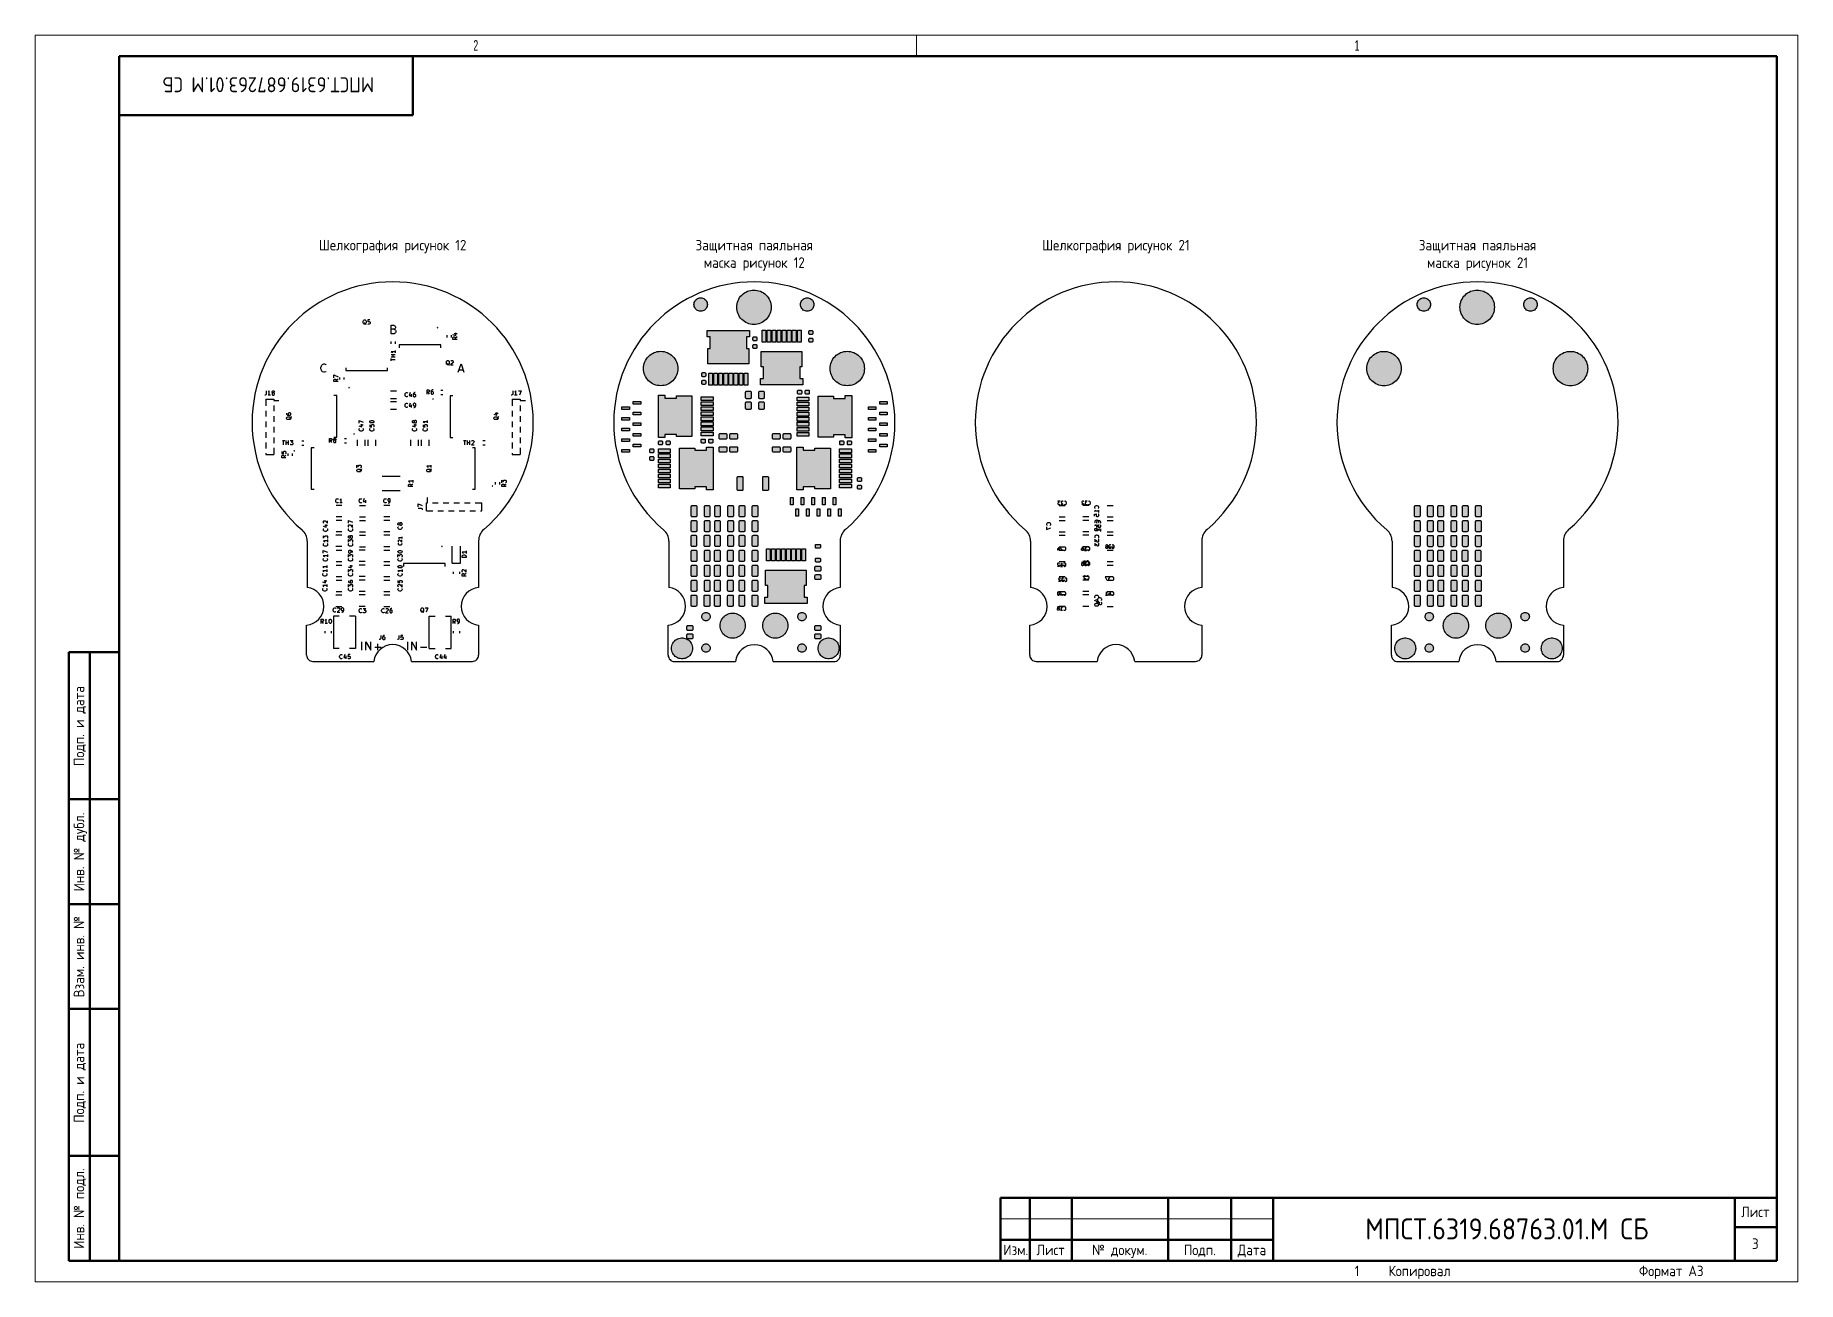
# Model space of a CAD drawing. Header units: inches. Extents: x 10 to 430, y -15 to 282.
import ezdxf

# ---------------------------------------------------------------- set-up
doc = ezdxf.new("R2010")
doc.units = ezdxf.units.IN
doc.header["$MEASUREMENT"] = 0
doc.layers.add('BLACK', color=7, linetype='Continuous')
doc.layers.add('ОСНОВНОЙ', color=7, linetype='Continuous', lineweight=25)
doc.styles.add('SLDTEXTSTYLE3', font='TXT', dxfattribs={"width": 0.605})
doc.styles.add('СПДС', font='isocpeur.ttf', dxfattribs={"width": 0.9})

msp = doc.modelspace()

# ---------------------------------------------------------------- texts
at = {"color": 7, "linetype": 'Continuous', "lineweight": 0, "char_height": 2.5, "attachment_point": 2, "style": 'СПДС'}
for s, insert, rotation in [('{\\H1.42857x;МПСТ.6319.687263.01.М СБ}', (65.39, 268.39), 180), ('Подп. и дата', (19.01, 117.37), 90), ('Инв. № дубл.', (19.01, 87.37), 90), ('Взам. инв. №', (19.01, 62.4), 90), ('Подп. и дата', (19.01, 32.37), 90), ('Инв. № подл.', (19.01, 2.4), 90)]:
    msp.add_mtext(s, dxfattribs=dict(at, insert=insert, rotation=rotation))
at = {"char_height": 2.5, "attachment_point": 2, "style": 'СПДС'}
for s, insert in [('Шелкография рисунок 12', (95.01, 233.21)), ('\\pxqc;Защитная паяльная маска рисунок 12', (181.18, 233.21)), ('Шелкография рисунок 21', (267.35, 233.2)), ('Защитная паяльная маска рисунок 21', (353.53, 233.2))]:
    msp.add_mtext_dynamic_manual_height_columns(s, width=34.7669, gutter_width=12.5, heights=[0], dxfattribs=dict(at, insert=insert))
at = {"color": 7, "linetype": 'Continuous', "lineweight": 0, "attachment_point": 2, "style": 'СПДС'}
for s, insert, char_height in [('{\\H1.42857x;МПСТ.6319.68763.01.М СБ}', (360.53, 0.05), 3.5), ('Лист', (419.73, 2.85), 2.5), ('Изм.', (243.5, -6.21), 2.5), ('Лист', (251.79, -6.21), 2.5), ('№ докум.', (268.27, -6.21), 2.5), ('Подп.', (287.37, -6.21), 2.5), ('Дата', (299.77, -6.21), 2.5), ('3', (419.73, -4.72), 2.5), ('1', (324.81, -11.21), 2.5), ('Копировал', (339.7, -11.21), 2.5), ('Формат А3', (399.68, -11.21), 2.5)]:
    msp.add_mtext(s, dxfattribs=dict(at, insert=insert, char_height=char_height))
at = {"layer": 'ОСНОВНОЙ', "char_height": 2.5, "attachment_point": 2, "style": 'SLDTEXTSTYLE3'}
for s, insert in [('2', (114.81, 280.79)), ('1', (324.81, 280.79))]:
    msp.add_mtext(s, dxfattribs=dict(at, insert=insert))

# ---------------------------------------------------------------- hatches: boundary and pattern name
h = msp.add_hatch(color=256)
h.dxf.hatch_style = 1
h.paths.add_polyline_path([(162.95, 202.16), (162.97, 202.56), (162.95, 202.96), (162.89, 203.36), (162.8, 203.75), (162.66, 204.13), (162.49, 204.49), (162.28, 204.84), (162.04, 205.16), (161.77, 205.46), (161.47, 205.73), (161.15, 205.97), (160.81, 206.17), (160.44, 206.35), (160.06, 206.48), (159.67, 206.58), (159.28, 206.64), (158.87, 206.66), (158.47, 206.64), (158.07, 206.58), (157.68, 206.48), (157.3, 206.35), (156.94, 206.17), (156.6, 205.97), (156.27, 205.73), (155.97, 205.46), (155.7, 205.16), (155.46, 204.84), (155.26, 204.49), (155.09, 204.13), (154.95, 203.75), (154.85, 203.36), (154.79, 202.96), (154.77, 202.56), (154.79, 202.16), (154.85, 201.76), (154.95, 201.37), (155.09, 200.99), (155.26, 200.62), (155.46, 200.28), (155.7, 199.96), (155.97, 199.66), (156.27, 199.39), (156.6, 199.15), (156.94, 198.94), (157.3, 198.77), (157.68, 198.63), (158.07, 198.54), (158.47, 198.48), (158.87, 198.46), (159.28, 198.48), (159.67, 198.54), (160.06, 198.63), (160.44, 198.77), (160.81, 198.94), (161.15, 199.15), (161.47, 199.39), (161.77, 199.66), (162.04, 199.96), (162.28, 200.28), (162.49, 200.62), (162.66, 200.99), (162.8, 201.37), (162.89, 201.76)])
h.paths.add_polyline_path([(179.34, 210.09), (180.04, 210.09), (180.04, 211.64), (169.94, 211.64), (169.94, 210.09), (170.64, 210.09), (170.64, 207.34), (170.14, 207.34), (170.14, 203.64), (179.84, 203.64), (179.84, 207.34), (179.34, 207.34)])
h.paths.add_polyline_path([(192.54, 206.64), (182.84, 206.64), (182.84, 202.94), (183.34, 202.94), (183.34, 200.19), (182.64, 200.19), (182.64, 198.64), (192.74, 198.64), (192.74, 200.19), (192.04, 200.19), (192.04, 202.94), (192.54, 202.94)])
h.paths.add_polyline_path([(166.32, 196.03), (162.62, 196.03), (162.62, 195.53), (159.87, 195.53), (159.87, 196.23), (158.32, 196.23), (158.32, 186.13), (159.87, 186.13), (159.87, 186.83), (162.62, 186.83), (162.62, 186.33), (166.32, 186.33)])
h.paths.add_polyline_path([(204.39, 196.14), (202.84, 196.14), (202.84, 195.44), (200.09, 195.44), (200.09, 195.94), (196.39, 195.94), (196.39, 186.24), (200.09, 186.24), (200.09, 186.74), (202.84, 186.74), (202.84, 186.04), (204.39, 186.04)])
h.paths.add_polyline_path([(207.4, 202.16), (207.42, 202.56), (207.4, 202.96), (207.34, 203.36), (207.25, 203.75), (207.11, 204.13), (206.94, 204.49), (206.73, 204.84), (206.49, 205.16), (206.22, 205.46), (205.92, 205.73), (205.6, 205.97), (205.26, 206.17), (204.89, 206.35), (204.51, 206.48), (204.12, 206.58), (203.73, 206.64), (203.32, 206.66), (202.92, 206.64), (202.52, 206.58), (202.13, 206.48), (201.75, 206.35), (201.39, 206.17), (201.05, 205.97), (200.72, 205.73), (200.42, 205.46), (200.15, 205.16), (199.91, 204.84), (199.71, 204.49), (199.54, 204.13), (199.4, 203.75), (199.3, 203.36), (199.24, 202.96), (199.22, 202.56), (199.24, 202.16), (199.3, 201.76), (199.4, 201.37), (199.54, 200.99), (199.71, 200.62), (199.91, 200.28), (200.15, 199.96), (200.42, 199.66), (200.72, 199.39), (201.05, 199.15), (201.39, 198.94), (201.75, 198.77), (202.13, 198.63), (202.52, 198.54), (202.92, 198.48), (203.32, 198.46), (203.73, 198.48), (204.12, 198.54), (204.51, 198.63), (204.89, 198.77), (205.26, 198.94), (205.6, 199.15), (205.92, 199.39), (206.22, 199.66), (206.49, 199.96), (206.73, 200.28), (206.94, 200.62), (207.11, 200.99), (207.25, 201.37), (207.34, 201.76)])
h.paths.add_polyline_path([(170, 217.8), (169.98, 218.05), (169.92, 218.29), (169.82, 218.52), (169.69, 218.74), (169.53, 218.93), (169.34, 219.09), (169.13, 219.22), (168.89, 219.32), (168.65, 219.38), (168.4, 219.4), (168.15, 219.38), (167.9, 219.32), (167.67, 219.22), (167.46, 219.09), (167.27, 218.93), (167.1, 218.74), (166.97, 218.52), (166.88, 218.29), (166.82, 218.05), (166.8, 217.8), (166.82, 217.55), (166.88, 217.3), (166.97, 217.07), (167.1, 216.86), (167.27, 216.67), (167.46, 216.5), (167.67, 216.37), (167.9, 216.28), (168.15, 216.22), (168.4, 216.2), (168.65, 216.22), (168.89, 216.28), (169.13, 216.37), (169.34, 216.5), (169.53, 216.67), (169.69, 216.86), (169.82, 217.07), (169.92, 217.3), (169.98, 217.55)])
h.paths.add_polyline_path([(185.18, 217.56), (185.12, 217.96), (185.02, 218.35), (184.89, 218.73), (184.71, 219.1), (184.51, 219.44), (184.27, 219.76), (184, 220.06), (183.7, 220.33), (183.38, 220.57), (183.03, 220.78), (182.67, 220.95), (182.29, 221.09), (181.9, 221.18), (181.5, 221.24), (181.1, 221.26), (180.7, 221.24), (180.3, 221.18), (179.91, 221.09), (179.53, 220.95), (179.17, 220.78), (178.82, 220.57), (178.5, 220.33), (178.2, 220.06), (177.93, 219.76), (177.69, 219.44), (177.48, 219.1), (177.31, 218.73), (177.18, 218.35), (177.08, 217.96), (177.02, 217.56), (177, 217.16), (177.02, 216.76), (177.08, 216.36), (177.18, 215.97), (177.31, 215.59), (177.48, 215.23), (177.69, 214.88), (177.93, 214.56), (178.2, 214.26), (178.5, 213.99), (178.82, 213.75), (179.17, 213.55), (179.53, 213.37), (179.91, 213.24), (180.3, 213.14), (180.7, 213.08), (181.1, 213.06), (181.5, 213.08), (181.9, 213.14), (182.29, 213.24), (182.67, 213.37), (183.03, 213.55), (183.38, 213.75), (183.7, 213.99), (184, 214.26), (184.27, 214.56), (184.51, 214.88), (184.71, 215.23), (184.89, 215.59), (185.02, 215.97), (185.12, 216.36), (185.18, 216.76), (185.2, 217.16)])
h.paths.add_polyline_path([(195.38, 218.05), (195.32, 218.29), (195.22, 218.52), (195.09, 218.74), (194.93, 218.93), (194.74, 219.09), (194.53, 219.22), (194.29, 219.32), (194.05, 219.38), (193.8, 219.4), (193.55, 219.38), (193.3, 219.32), (193.07, 219.22), (192.86, 219.09), (192.67, 218.93), (192.5, 218.74), (192.37, 218.52), (192.28, 218.29), (192.22, 218.05), (192.2, 217.8), (192.22, 217.55), (192.28, 217.3), (192.37, 217.07), (192.5, 216.86), (192.67, 216.67), (192.86, 216.5), (193.07, 216.37), (193.3, 216.28), (193.55, 216.22), (193.8, 216.2), (194.05, 216.22), (194.29, 216.28), (194.53, 216.37), (194.74, 216.5), (194.93, 216.67), (195.09, 216.86), (195.22, 217.07), (195.32, 217.3), (195.38, 217.55), (195.4, 217.8)])
h.paths.add_polyline_path([(151.42, 193.41), (149.62, 193.41), (149.62, 192.76), (151.42, 192.76)])
h.paths.add_polyline_path([(154.12, 194.68), (152.32, 194.68), (152.32, 194.03), (154.12, 194.03)])
h.paths.add_polyline_path([(154.12, 192.14), (152.32, 192.14), (152.32, 191.49), (154.12, 191.49)])
h.paths.add_polyline_path([(151.42, 190.87), (149.62, 190.87), (149.62, 190.22), (151.42, 190.22)])
h.paths.add_polyline_path([(151.42, 188.33), (149.62, 188.33), (149.62, 187.68), (151.42, 187.68)])
h.paths.add_polyline_path([(151.42, 185.79), (149.62, 185.79), (149.62, 185.14), (151.42, 185.14)])
h.paths.add_polyline_path([(154.12, 187.06), (152.32, 187.06), (152.32, 186.41), (154.12, 186.41)])
h.paths.add_polyline_path([(154.12, 189.6), (152.32, 189.6), (152.32, 188.95), (154.12, 188.95)])
h.paths.add_polyline_path([(154.12, 184.52), (152.32, 184.52), (152.32, 183.87), (154.12, 183.87)])
h.paths.add_polyline_path([(151.42, 183.25), (149.62, 183.25), (149.62, 182.6), (151.42, 182.6)])
h.paths.add_polyline_path([(157.21, 183.19), (157.19, 183.28), (157.14, 183.36), (157.06, 183.41), (156.97, 183.43), (156.49, 183.43), (156.4, 183.41), (156.33, 183.36), (156.27, 183.28), (156.26, 183.19), (156.26, 182.69), (156.27, 182.6), (156.33, 182.53), (156.4, 182.47), (156.49, 182.46), (156.97, 182.46), (157.06, 182.47), (157.14, 182.53), (157.19, 182.6), (157.21, 182.69)])
h.paths.add_polyline_path([(157.21, 181.37), (157.19, 181.46), (157.14, 181.54), (157.06, 181.59), (156.97, 181.61), (156.49, 181.61), (156.4, 181.59), (156.33, 181.54), (156.27, 181.46), (156.26, 181.37), (156.26, 180.87), (156.27, 180.78), (156.33, 180.7), (156.4, 180.65), (156.49, 180.63), (156.97, 180.63), (157.06, 180.65), (157.14, 180.7), (157.19, 180.78), (157.21, 180.87)])
h.paths.add_polyline_path([(161.12, 183.39), (158.32, 183.39), (158.32, 182.49), (161.12, 182.49)])
h.paths.add_polyline_path([(159.32, 184.6), (159.32, 185.07), (159.3, 185.16), (159.25, 185.24), (159.18, 185.29), (159.09, 185.31), (158.59, 185.31), (158.49, 185.29), (158.42, 185.24), (158.37, 185.16), (158.35, 185.07), (158.35, 184.6), (158.37, 184.51), (158.42, 184.43), (158.49, 184.38), (158.59, 184.36), (159.09, 184.36), (159.18, 184.38), (159.25, 184.43), (159.3, 184.51)])
h.paths.add_polyline_path([(161.15, 185.07), (161.13, 185.16), (161.08, 185.24), (161, 185.29), (160.91, 185.31), (160.41, 185.31), (160.32, 185.29), (160.24, 185.24), (160.19, 185.16), (160.17, 185.07), (160.17, 184.6), (160.19, 184.51), (160.24, 184.43), (160.32, 184.38), (160.41, 184.36), (160.91, 184.36), (161, 184.38), (161.08, 184.43), (161.13, 184.51), (161.15, 184.6)])
h.paths.add_polyline_path([(161.12, 182.19), (158.32, 182.19), (158.32, 181.29), (161.12, 181.29)])
h.paths.add_polyline_path([(161.12, 180.99), (158.32, 180.99), (158.32, 180.09), (161.12, 180.09)])
h.paths.add_polyline_path([(161.12, 179.79), (158.32, 179.79), (158.32, 178.89), (161.12, 178.89)])
h.paths.add_polyline_path([(161.12, 178.59), (158.32, 178.59), (158.32, 177.69), (161.12, 177.69)])
h.paths.add_polyline_path([(161.12, 177.39), (158.32, 177.39), (158.32, 176.49), (161.12, 176.49)])
h.paths.add_polyline_path([(161.12, 176.19), (158.32, 176.19), (158.32, 175.29), (161.12, 175.29)])
h.paths.add_polyline_path([(161.12, 174.99), (158.32, 174.99), (158.32, 174.09), (161.12, 174.09)])
h.paths.add_polyline_path([(171.34, 183.79), (169.79, 183.79), (169.79, 183.09), (167.04, 183.09), (167.04, 183.59), (163.34, 183.59), (163.34, 173.89), (167.04, 173.89), (167.04, 174.39), (169.79, 174.39), (169.79, 173.69), (171.34, 173.69)])
h.paths.add_polyline_path([(169.51, 185.52), (169.49, 185.61), (169.44, 185.69), (169.36, 185.74), (169.27, 185.76), (168.77, 185.76), (168.68, 185.74), (168.6, 185.69), (168.55, 185.61), (168.53, 185.52), (168.53, 185.04), (168.55, 184.95), (168.6, 184.88), (168.68, 184.82), (168.77, 184.81), (169.27, 184.81), (169.36, 184.82), (169.44, 184.88), (169.49, 184.95), (169.51, 185.04)])
h.paths.add_polyline_path([(171.33, 185.52), (171.31, 185.61), (171.26, 185.69), (171.18, 185.74), (171.09, 185.76), (170.59, 185.76), (170.5, 185.74), (170.43, 185.69), (170.37, 185.61), (170.36, 185.52), (170.36, 185.04), (170.37, 184.95), (170.43, 184.88), (170.5, 184.82), (170.59, 184.81), (171.09, 184.81), (171.18, 184.82), (171.26, 184.88), (171.31, 184.95), (171.33, 185.04)])
h.paths.add_polyline_path([(174.62, 186.81), (174.6, 186.91), (174.54, 186.99), (174.46, 187.04), (174.37, 187.06), (173.07, 187.06), (172.97, 187.04), (172.89, 186.99), (172.84, 186.91), (172.82, 186.81), (172.82, 185.98), (172.84, 185.89), (172.89, 185.81), (172.97, 185.75), (173.07, 185.73), (174.37, 185.73), (174.46, 185.75), (174.54, 185.81), (174.6, 185.89), (174.62, 185.98)])
h.paths.add_polyline_path([(174.62, 183.68), (174.6, 183.78), (174.54, 183.86), (174.46, 183.92), (174.37, 183.93), (173.07, 183.93), (172.97, 183.92), (172.89, 183.86), (172.84, 183.78), (172.82, 183.68), (172.82, 182.86), (172.84, 182.76), (172.89, 182.68), (172.97, 182.63), (173.07, 182.61), (174.37, 182.61), (174.46, 182.63), (174.54, 182.68), (174.6, 182.76), (174.62, 182.86)])
h.paths.add_polyline_path([(177.16, 183.68), (177.14, 183.78), (177.08, 183.86), (177, 183.92), (176.91, 183.93), (175.61, 183.93), (175.51, 183.92), (175.43, 183.86), (175.38, 183.78), (175.36, 183.68), (175.36, 182.86), (175.38, 182.76), (175.43, 182.68), (175.51, 182.63), (175.61, 182.61), (176.91, 182.61), (177, 182.63), (177.08, 182.68), (177.14, 182.76), (177.16, 182.86)])
h.paths.add_polyline_path([(177.16, 186.81), (177.14, 186.91), (177.08, 186.99), (177, 187.04), (176.91, 187.06), (175.61, 187.06), (175.51, 187.04), (175.43, 186.99), (175.38, 186.91), (175.36, 186.81), (175.36, 185.98), (175.38, 185.89), (175.43, 185.81), (175.51, 185.75), (175.61, 185.73), (176.91, 185.73), (177, 185.75), (177.08, 185.81), (177.14, 185.89), (177.16, 185.98)])
h.paths.add_polyline_path([(171.34, 187.43), (168.54, 187.43), (168.54, 186.53), (171.34, 186.53)])
h.paths.add_polyline_path([(171.34, 188.63), (168.54, 188.63), (168.54, 187.73), (171.34, 187.73)])
h.paths.add_polyline_path([(171.34, 189.83), (168.54, 189.83), (168.54, 188.93), (171.34, 188.93)])
h.paths.add_polyline_path([(171.34, 191.03), (168.54, 191.03), (168.54, 190.13), (171.34, 190.13)])
h.paths.add_polyline_path([(171.34, 192.23), (168.54, 192.23), (168.54, 191.33), (171.34, 191.33)])
h.paths.add_polyline_path([(171.34, 193.43), (168.54, 193.43), (168.54, 192.53), (171.34, 192.53)])
h.paths.add_polyline_path([(171.34, 194.63), (168.54, 194.63), (168.54, 193.73), (171.34, 193.73)])
h.paths.add_polyline_path([(171.34, 195.83), (168.54, 195.83), (168.54, 194.93), (171.34, 194.93)])
h.paths.add_polyline_path([(169.61, 199.52), (169.59, 199.61), (169.54, 199.69), (169.46, 199.74), (169.37, 199.76), (168.89, 199.76), (168.8, 199.74), (168.73, 199.69), (168.67, 199.61), (168.66, 199.52), (168.66, 199.02), (168.67, 198.93), (168.73, 198.85), (168.8, 198.8), (168.89, 198.78), (169.37, 198.78), (169.46, 198.8), (169.54, 198.85), (169.59, 198.93), (169.61, 199.02)])
h.paths.add_polyline_path([(169.61, 201.34), (169.59, 201.43), (169.54, 201.51), (169.46, 201.56), (169.37, 201.58), (168.89, 201.58), (168.8, 201.56), (168.73, 201.51), (168.67, 201.43), (168.66, 201.34), (168.66, 200.84), (168.67, 200.75), (168.73, 200.68), (168.8, 200.62), (168.89, 200.61), (169.37, 200.61), (169.46, 200.62), (169.54, 200.68), (169.59, 200.75), (169.61, 200.84)])
h.paths.add_polyline_path([(171.24, 201.41), (170.34, 201.41), (170.34, 198.61), (171.24, 198.61)])
h.paths.add_polyline_path([(172.44, 201.41), (171.54, 201.41), (171.54, 198.61), (172.44, 198.61)])
h.paths.add_polyline_path([(173.64, 201.41), (172.74, 201.41), (172.74, 198.61), (173.64, 198.61)])
h.paths.add_polyline_path([(174.84, 201.41), (173.94, 201.41), (173.94, 198.61), (174.84, 198.61)])
h.paths.add_polyline_path([(176.04, 201.41), (175.14, 201.41), (175.14, 198.61), (176.04, 198.61)])
h.paths.add_polyline_path([(177.24, 201.41), (176.34, 201.41), (176.34, 198.61), (177.24, 198.61)])
h.paths.add_polyline_path([(178.44, 201.41), (177.54, 201.41), (177.54, 198.61), (178.44, 198.61)])
h.paths.add_polyline_path([(179.64, 201.41), (178.74, 201.41), (178.74, 198.61), (179.64, 198.61)])
h.paths.add_polyline_path([(180.44, 196.91), (180.42, 197.01), (180.36, 197.09), (180.28, 197.15), (180.19, 197.16), (179.36, 197.16), (179.27, 197.15), (179.19, 197.09), (179.13, 197.01), (179.11, 196.91), (179.11, 195.61), (179.13, 195.52), (179.19, 195.44), (179.27, 195.38), (179.36, 195.36), (180.19, 195.36), (180.28, 195.38), (180.36, 195.44), (180.42, 195.52), (180.44, 195.61)])
h.paths.add_polyline_path([(180.44, 194.37), (180.42, 194.47), (180.36, 194.55), (180.28, 194.61), (180.19, 194.62), (179.36, 194.62), (179.27, 194.61), (179.19, 194.55), (179.13, 194.47), (179.11, 194.37), (179.11, 193.07), (179.13, 192.98), (179.19, 192.9), (179.27, 192.84), (179.36, 192.82), (180.19, 192.82), (180.28, 192.84), (180.36, 192.9), (180.42, 192.98), (180.44, 193.07)])
h.paths.add_polyline_path([(183.56, 194.37), (183.54, 194.47), (183.49, 194.55), (183.41, 194.61), (183.31, 194.62), (182.49, 194.62), (182.39, 194.61), (182.31, 194.55), (182.26, 194.47), (182.24, 194.37), (182.24, 193.07), (182.26, 192.98), (182.31, 192.9), (182.39, 192.84), (182.49, 192.82), (183.31, 192.82), (183.41, 192.84), (183.49, 192.9), (183.54, 192.98), (183.56, 193.07)])
h.paths.add_polyline_path([(183.56, 196.91), (183.54, 197.01), (183.49, 197.09), (183.41, 197.15), (183.31, 197.16), (182.49, 197.16), (182.39, 197.15), (182.31, 197.09), (182.26, 197.01), (182.24, 196.91), (182.24, 195.61), (182.26, 195.52), (182.31, 195.44), (182.39, 195.38), (182.49, 195.36), (183.31, 195.36), (183.41, 195.38), (183.49, 195.44), (183.54, 195.52), (183.56, 195.61)])
h = msp.add_hatch(color=256)
h.dxf.hatch_style = 1
h.paths.add_polyline_path([(373.7, 136.19), (373.64, 136.5), (373.55, 136.8), (373.41, 137.08), (373.25, 137.35), (373.05, 137.59), (372.82, 137.81), (372.56, 137.99), (372.29, 138.14), (372, 138.26), (371.69, 138.33), (371.38, 138.37), (371.07, 138.37), (370.75, 138.33), (370.45, 138.26), (370.16, 138.14), (369.88, 137.99), (369.63, 137.81), (369.4, 137.59), (369.2, 137.35), (369.03, 137.08), (368.9, 136.8), (368.8, 136.5), (368.74, 136.19), (368.72, 135.88), (368.74, 135.57), (368.8, 135.26), (368.9, 134.96), (369.03, 134.67), (369.2, 134.41), (369.4, 134.17), (369.63, 133.95), (369.88, 133.77), (370.16, 133.62), (370.45, 133.5), (370.75, 133.42), (371.07, 133.38), (371.38, 133.38), (371.69, 133.42), (372, 133.5), (372.29, 133.62), (372.56, 133.77), (372.82, 133.95), (373.05, 134.17), (373.25, 134.41), (373.41, 134.67), (373.55, 134.96), (373.64, 135.26), (373.7, 135.57), (373.72, 135.88)])
h.paths.add_polyline_path([(365.85, 136.13), (365.8, 136.32), (365.7, 136.49), (365.58, 136.65), (365.43, 136.77), (365.26, 136.86), (365.07, 136.92), (364.87, 136.94), (364.68, 136.92), (364.49, 136.86), (364.32, 136.77), (364.17, 136.65), (364.04, 136.49), (363.95, 136.32), (363.89, 136.13), (363.87, 135.94), (363.89, 135.74), (363.95, 135.56), (364.04, 135.38), (364.17, 135.23), (364.32, 135.11), (364.49, 135.02), (364.68, 134.96), (364.87, 134.94), (365.07, 134.96), (365.26, 135.02), (365.43, 135.11), (365.58, 135.23), (365.7, 135.38), (365.8, 135.56), (365.85, 135.74), (365.87, 135.94)])
h.paths.add_polyline_path([(365.87, 143.44), (365.85, 143.63), (365.8, 143.82), (365.7, 143.99), (365.58, 144.15), (365.43, 144.27), (365.26, 144.36), (365.07, 144.42), (364.87, 144.44), (364.68, 144.42), (364.49, 144.36), (364.32, 144.27), (364.17, 144.15), (364.04, 143.99), (363.95, 143.82), (363.89, 143.63), (363.87, 143.44), (363.89, 143.24), (363.95, 143.06), (364.04, 142.88), (364.17, 142.73), (364.32, 142.61), (364.49, 142.52), (364.68, 142.46), (364.87, 142.44), (365.07, 142.46), (365.26, 142.52), (365.43, 142.61), (365.58, 142.73), (365.7, 142.88), (365.8, 143.06), (365.85, 143.24)])
h.paths.add_polyline_path([(361.44, 140.6), (361.5, 140.95), (361.52, 141.29), (361.5, 141.64), (361.44, 141.99), (361.34, 142.32), (361.2, 142.64), (361.03, 142.94), (360.82, 143.22), (360.58, 143.48), (360.31, 143.7), (360.02, 143.89), (359.71, 144.05), (359.38, 144.17), (359.04, 144.25), (358.7, 144.29), (358.35, 144.29), (358, 144.25), (357.66, 144.17), (357.34, 144.05), (357.02, 143.89), (356.73, 143.7), (356.46, 143.48), (356.23, 143.22), (356.02, 142.94), (355.84, 142.64), (355.7, 142.32), (355.6, 141.99), (355.54, 141.64), (355.52, 141.29), (355.54, 140.95), (355.6, 140.6), (355.7, 140.27), (355.84, 139.95), (356.02, 139.65), (356.23, 139.37), (356.46, 139.11), (356.73, 138.89), (357.02, 138.7), (357.34, 138.54), (357.66, 138.42), (358, 138.34), (358.35, 138.3), (358.7, 138.3), (359.04, 138.34), (359.38, 138.42), (359.71, 138.54), (360.02, 138.7), (360.31, 138.89), (360.58, 139.11), (360.82, 139.37), (361.03, 139.65), (361.2, 139.95), (361.34, 140.27)])
h.paths.add_polyline_path([(351.36, 141.29), (351.34, 141.64), (351.28, 141.99), (351.18, 142.32), (351.04, 142.64), (350.87, 142.94), (350.66, 143.22), (350.42, 143.48), (350.15, 143.7), (349.86, 143.89), (349.55, 144.05), (349.22, 144.17), (348.88, 144.25), (348.54, 144.29), (348.19, 144.29), (347.84, 144.25), (347.5, 144.17), (347.18, 144.05), (346.86, 143.89), (346.57, 143.7), (346.3, 143.48), (346.07, 143.22), (345.86, 142.94), (345.68, 142.64), (345.54, 142.32), (345.44, 141.99), (345.38, 141.64), (345.36, 141.29), (345.38, 140.95), (345.44, 140.6), (345.54, 140.27), (345.68, 139.95), (345.86, 139.65), (346.07, 139.37), (346.3, 139.11), (346.57, 138.89), (346.86, 138.7), (347.18, 138.54), (347.5, 138.42), (347.84, 138.34), (348.19, 138.3), (348.54, 138.3), (348.88, 138.34), (349.22, 138.42), (349.55, 138.54), (349.86, 138.7), (350.15, 138.89), (350.42, 139.11), (350.66, 139.37), (350.87, 139.65), (351.04, 139.95), (351.18, 140.27), (351.28, 140.6), (351.34, 140.95)])
h.paths.add_polyline_path([(342.99, 143.24), (343.01, 143.44), (342.99, 143.63), (342.94, 143.82), (342.84, 143.99), (342.72, 144.15), (342.57, 144.27), (342.4, 144.36), (342.21, 144.42), (342.01, 144.44), (341.82, 144.42), (341.63, 144.36), (341.46, 144.27), (341.31, 144.15), (341.18, 143.99), (341.09, 143.82), (341.03, 143.63), (341.01, 143.44), (341.03, 143.24), (341.09, 143.06), (341.18, 142.88), (341.31, 142.73), (341.46, 142.61), (341.63, 142.52), (341.82, 142.46), (342.01, 142.44), (342.21, 142.46), (342.4, 142.52), (342.57, 142.61), (342.72, 142.73), (342.84, 142.88), (342.94, 143.06)])
h.paths.add_polyline_path([(342.99, 135.74), (343.01, 135.94), (342.99, 136.13), (342.94, 136.32), (342.84, 136.49), (342.72, 136.65), (342.57, 136.77), (342.4, 136.86), (342.21, 136.92), (342.01, 136.94), (341.82, 136.92), (341.63, 136.86), (341.46, 136.77), (341.31, 136.65), (341.18, 136.49), (341.09, 136.32), (341.03, 136.13), (341.01, 135.94), (341.03, 135.74), (341.09, 135.56), (341.18, 135.38), (341.31, 135.23), (341.46, 135.11), (341.63, 135.02), (341.82, 134.96), (342.01, 134.94), (342.21, 134.96), (342.4, 135.02), (342.57, 135.11), (342.72, 135.23), (342.84, 135.38), (342.94, 135.56)])
h.paths.add_polyline_path([(338.78, 136.19), (338.72, 136.5), (338.62, 136.8), (338.49, 137.08), (338.32, 137.35), (338.12, 137.59), (337.89, 137.81), (337.64, 137.99), (337.36, 138.14), (337.07, 138.26), (336.77, 138.33), (336.46, 138.37), (336.14, 138.37), (335.83, 138.33), (335.53, 138.26), (335.23, 138.14), (334.96, 137.99), (334.7, 137.81), (334.48, 137.59), (334.28, 137.35), (334.11, 137.08), (333.97, 136.8), (333.88, 136.5), (333.82, 136.19), (333.8, 135.88), (333.82, 135.57), (333.88, 135.26), (333.97, 134.96), (334.11, 134.67), (334.28, 134.41), (334.48, 134.17), (334.7, 133.95), (334.96, 133.77), (335.23, 133.62), (335.53, 133.5), (335.83, 133.42), (336.14, 133.38), (336.46, 133.38), (336.77, 133.42), (337.07, 133.5), (337.36, 133.62), (337.64, 133.77), (337.89, 133.95), (338.12, 134.17), (338.32, 134.41), (338.49, 134.67), (338.62, 134.96), (338.72, 135.26), (338.78, 135.57), (338.8, 135.88)])
h.paths.add_polyline_path([(335.3, 202.15), (335.32, 202.55), (335.3, 202.96), (335.24, 203.35), (335.14, 203.74), (335.01, 204.12), (334.83, 204.49), (334.63, 204.83), (334.39, 205.16), (334.12, 205.45), (333.82, 205.72), (333.5, 205.96), (333.15, 206.17), (332.79, 206.34), (332.41, 206.48), (332.02, 206.58), (331.62, 206.63), (331.22, 206.65), (330.82, 206.63), (330.42, 206.58), (330.03, 206.48), (329.65, 206.34), (329.29, 206.17), (328.94, 205.96), (328.62, 205.72), (328.32, 205.45), (328.05, 205.16), (327.81, 204.83), (327.6, 204.49), (327.43, 204.12), (327.29, 203.74), (327.2, 203.35), (327.14, 202.96), (327.12, 202.55), (327.14, 202.15), (327.2, 201.75), (327.29, 201.36), (327.43, 200.99), (327.6, 200.62), (327.81, 200.28), (328.05, 199.95), (328.32, 199.65), (328.62, 199.38), (328.94, 199.15), (329.29, 198.94), (329.65, 198.77), (330.03, 198.63), (330.42, 198.53), (330.82, 198.47), (331.22, 198.45), (331.62, 198.47), (332.02, 198.53), (332.41, 198.63), (332.79, 198.77), (333.15, 198.94), (333.5, 199.15), (333.82, 199.38), (334.12, 199.65), (334.39, 199.95), (334.63, 200.28), (334.83, 200.62), (335.01, 200.99), (335.14, 201.36), (335.24, 201.75)])
h.paths.add_polyline_path([(379.75, 202.15), (379.77, 202.55), (379.75, 202.96), (379.69, 203.35), (379.59, 203.74), (379.46, 204.12), (379.28, 204.49), (379.08, 204.83), (378.84, 205.16), (378.57, 205.45), (378.27, 205.72), (377.95, 205.96), (377.6, 206.17), (377.24, 206.34), (376.86, 206.48), (376.47, 206.58), (376.07, 206.63), (375.67, 206.65), (375.27, 206.63), (374.87, 206.58), (374.48, 206.48), (374.1, 206.34), (373.74, 206.17), (373.39, 205.96), (373.07, 205.72), (372.77, 205.45), (372.5, 205.16), (372.26, 204.83), (372.05, 204.49), (371.88, 204.12), (371.74, 203.74), (371.65, 203.35), (371.59, 202.96), (371.57, 202.55), (371.59, 202.15), (371.65, 201.75), (371.74, 201.36), (371.88, 200.99), (372.05, 200.62), (372.26, 200.28), (372.5, 199.95), (372.77, 199.65), (373.07, 199.38), (373.39, 199.15), (373.74, 198.94), (374.1, 198.77), (374.48, 198.63), (374.87, 198.53), (375.27, 198.47), (375.67, 198.45), (376.07, 198.47), (376.47, 198.53), (376.86, 198.63), (377.24, 198.77), (377.6, 198.94), (377.95, 199.15), (378.27, 199.38), (378.57, 199.65), (378.84, 199.95), (379.08, 200.28), (379.28, 200.62), (379.46, 200.99), (379.59, 201.36), (379.69, 201.75)])
h.paths.add_polyline_path([(342.32, 218.04), (342.27, 218.29), (342.17, 218.52), (342.04, 218.73), (341.87, 218.93), (341.68, 219.09), (341.47, 219.22), (341.24, 219.32), (340.99, 219.37), (340.74, 219.39), (340.49, 219.37), (340.25, 219.32), (340.02, 219.22), (339.8, 219.09), (339.61, 218.93), (339.45, 218.73), (339.32, 218.52), (339.22, 218.29), (339.16, 218.04), (339.14, 217.79), (339.16, 217.54), (339.22, 217.3), (339.32, 217.07), (339.45, 216.85), (339.61, 216.66), (339.8, 216.5), (340.02, 216.37), (340.25, 216.27), (340.49, 216.21), (340.74, 216.19), (340.99, 216.21), (341.24, 216.27), (341.47, 216.37), (341.68, 216.5), (341.87, 216.66), (342.04, 216.85), (342.17, 217.07), (342.27, 217.3), (342.32, 217.54), (342.34, 217.79)])
h.paths.add_polyline_path([(357.46, 217.96), (357.37, 218.35), (357.23, 218.73), (357.06, 219.09), (356.85, 219.44), (356.61, 219.76), (356.34, 220.06), (356.04, 220.33), (355.72, 220.57), (355.38, 220.77), (355.01, 220.95), (354.63, 221.08), (354.24, 221.18), (353.85, 221.24), (353.44, 221.26), (353.04, 221.24), (352.64, 221.18), (352.25, 221.08), (351.87, 220.95), (351.51, 220.77), (351.17, 220.57), (350.84, 220.33), (350.54, 220.06), (350.27, 219.76), (350.03, 219.44), (349.83, 219.09), (349.66, 218.73), (349.52, 218.35), (349.42, 217.96), (349.36, 217.56), (349.34, 217.16), (349.36, 216.76), (349.42, 216.36), (349.52, 215.97), (349.66, 215.59), (349.83, 215.23), (350.03, 214.88), (350.27, 214.56), (350.54, 214.26), (350.84, 213.99), (351.17, 213.75), (351.51, 213.54), (351.87, 213.37), (352.25, 213.24), (352.64, 213.14), (353.04, 213.08), (353.44, 213.06), (353.85, 213.08), (354.24, 213.14), (354.63, 213.24), (355.01, 213.37), (355.38, 213.54), (355.72, 213.75), (356.04, 213.99), (356.34, 214.26), (356.61, 214.56), (356.85, 214.88), (357.06, 215.23), (357.23, 215.59), (357.37, 215.97), (357.46, 216.36), (357.52, 216.76), (357.54, 217.16), (357.52, 217.56)])
h.paths.add_polyline_path([(367.72, 218.04), (367.67, 218.29), (367.57, 218.52), (367.44, 218.73), (367.27, 218.93), (367.08, 219.09), (366.87, 219.22), (366.64, 219.32), (366.39, 219.37), (366.14, 219.39), (365.89, 219.37), (365.65, 219.32), (365.42, 219.22), (365.2, 219.09), (365.01, 218.93), (364.85, 218.73), (364.72, 218.52), (364.62, 218.29), (364.56, 218.04), (364.54, 217.79), (364.56, 217.54), (364.62, 217.3), (364.72, 217.07), (364.85, 216.85), (365.01, 216.66), (365.2, 216.5), (365.42, 216.37), (365.65, 216.27), (365.89, 216.21), (366.14, 216.19), (366.39, 216.21), (366.64, 216.27), (366.87, 216.37), (367.08, 216.5), (367.27, 216.66), (367.44, 216.85), (367.57, 217.07), (367.67, 217.3), (367.72, 217.54), (367.74, 217.79)])
h = msp.add_hatch(color=256)
h.dxf.hatch_style = 1
h.paths.add_polyline_path([(181.81, 209.87), (181.79, 209.96), (181.74, 210.04), (181.67, 210.09), (181.58, 210.11), (181.1, 210.11), (181.01, 210.09), (180.93, 210.04), (180.88, 209.96), (180.86, 209.87), (180.86, 209.37), (180.88, 209.28), (180.93, 209.21), (181.01, 209.15), (181.1, 209.14), (181.58, 209.14), (181.67, 209.15), (181.74, 209.21), (181.79, 209.28), (181.81, 209.37)])
h.paths.add_polyline_path([(181.81, 208.05), (181.79, 208.14), (181.74, 208.22), (181.67, 208.27), (181.58, 208.29), (181.1, 208.29), (181.01, 208.27), (180.93, 208.22), (180.88, 208.14), (180.86, 208.05), (180.86, 207.55), (180.88, 207.46), (180.93, 207.38), (181.01, 207.33), (181.1, 207.31), (181.58, 207.31), (181.67, 207.33), (181.74, 207.38), (181.79, 207.46), (181.81, 207.55)])
h.paths.add_polyline_path([(183.94, 211.67), (183.04, 211.67), (183.04, 208.87), (183.94, 208.87)])
h.paths.add_polyline_path([(185.14, 211.67), (184.24, 211.67), (184.24, 208.87), (185.14, 208.87)])
h.paths.add_polyline_path([(186.34, 211.67), (185.44, 211.67), (185.44, 208.87), (186.34, 208.87)])
h.paths.add_polyline_path([(187.54, 211.67), (186.64, 211.67), (186.64, 208.87), (187.54, 208.87)])
h.paths.add_polyline_path([(188.74, 211.67), (187.84, 211.67), (187.84, 208.87), (188.74, 208.87)])
h.paths.add_polyline_path([(189.94, 211.67), (189.04, 211.67), (189.04, 208.87), (189.94, 208.87)])
h.paths.add_polyline_path([(191.14, 211.67), (190.24, 211.67), (190.24, 208.87), (191.14, 208.87)])
h.paths.add_polyline_path([(192.34, 211.67), (191.44, 211.67), (191.44, 208.87), (192.34, 208.87)])
h.paths.add_polyline_path([(195.15, 211.4), (195.13, 211.49), (195.08, 211.56), (195, 211.62), (194.91, 211.63), (194.44, 211.63), (194.34, 211.62), (194.27, 211.56), (194.22, 211.49), (194.2, 211.4), (194.2, 210.9), (194.22, 210.81), (194.27, 210.73), (194.34, 210.68), (194.44, 210.66), (194.91, 210.66), (195, 210.68), (195.08, 210.73), (195.13, 210.81), (195.15, 210.9)])
h.paths.add_polyline_path([(195.15, 209.57), (195.13, 209.66), (195.08, 209.74), (195, 209.79), (194.91, 209.81), (194.44, 209.81), (194.34, 209.79), (194.27, 209.74), (194.22, 209.66), (194.2, 209.57), (194.2, 209.07), (194.22, 208.98), (194.27, 208.9), (194.34, 208.85), (194.44, 208.83), (194.91, 208.83), (195, 208.85), (195.08, 208.9), (195.13, 208.98), (195.15, 209.07)])
h.paths.add_polyline_path([(192.47, 197.14), (192.45, 197.23), (192.4, 197.3), (192.32, 197.36), (192.23, 197.37), (191.73, 197.37), (191.64, 197.36), (191.56, 197.3), (191.51, 197.23), (191.49, 197.14), (191.49, 196.66), (191.51, 196.57), (191.56, 196.49), (191.64, 196.44), (191.73, 196.42), (192.23, 196.42), (192.32, 196.44), (192.4, 196.49), (192.45, 196.57), (192.47, 196.66)])
h.paths.add_polyline_path([(194.29, 197.14), (194.28, 197.23), (194.22, 197.3), (194.15, 197.36), (194.06, 197.37), (193.56, 197.37), (193.47, 197.36), (193.39, 197.3), (193.34, 197.23), (193.32, 197.14), (193.32, 196.66), (193.34, 196.57), (193.39, 196.49), (193.47, 196.44), (193.56, 196.42), (194.06, 196.42), (194.15, 196.44), (194.22, 196.49), (194.28, 196.57), (194.29, 196.66)])
h.paths.add_polyline_path([(194.17, 195.74), (191.37, 195.74), (191.37, 194.84), (194.17, 194.84)])
h.paths.add_polyline_path([(194.17, 194.54), (191.37, 194.54), (191.37, 193.64), (194.17, 193.64)])
h.paths.add_polyline_path([(194.17, 193.34), (191.37, 193.34), (191.37, 192.44), (194.17, 192.44)])
h.paths.add_polyline_path([(194.17, 192.14), (191.37, 192.14), (191.37, 191.24), (194.17, 191.24)])
h.paths.add_polyline_path([(194.17, 190.94), (191.37, 190.94), (191.37, 190.04), (194.17, 190.04)])
h.paths.add_polyline_path([(194.17, 189.74), (191.37, 189.74), (191.37, 188.84), (194.17, 188.84)])
h.paths.add_polyline_path([(194.17, 188.54), (191.37, 188.54), (191.37, 187.64), (194.17, 187.64)])
h.paths.add_polyline_path([(194.17, 187.34), (191.37, 187.34), (191.37, 186.44), (194.17, 186.44)])
h.paths.add_polyline_path([(189.86, 186.81), (189.84, 186.91), (189.78, 186.99), (189.7, 187.04), (189.61, 187.06), (188.31, 187.06), (188.21, 187.04), (188.13, 186.99), (188.08, 186.91), (188.06, 186.81), (188.06, 185.98), (188.08, 185.89), (188.13, 185.81), (188.21, 185.75), (188.31, 185.73), (189.61, 185.73), (189.7, 185.75), (189.78, 185.81), (189.84, 185.89), (189.86, 185.98)])
h.paths.add_polyline_path([(187.32, 185.98), (187.32, 186.81), (187.3, 186.91), (187.24, 186.99), (187.16, 187.04), (187.07, 187.06), (185.77, 187.06), (185.67, 187.04), (185.59, 186.99), (185.54, 186.91), (185.52, 186.81), (185.52, 185.98), (185.54, 185.89), (185.59, 185.81), (185.67, 185.75), (185.77, 185.73), (187.07, 185.73), (187.16, 185.75), (187.24, 185.81), (187.3, 185.89)])
h.paths.add_polyline_path([(187.32, 183.68), (187.3, 183.78), (187.24, 183.86), (187.16, 183.92), (187.07, 183.93), (185.77, 183.93), (185.67, 183.92), (185.59, 183.86), (185.54, 183.78), (185.52, 183.68), (185.52, 182.86), (185.54, 182.76), (185.59, 182.68), (185.67, 182.63), (185.77, 182.61), (187.07, 182.61), (187.16, 182.63), (187.24, 182.68), (187.3, 182.76), (187.32, 182.86)])
h.paths.add_polyline_path([(189.86, 183.68), (189.84, 183.78), (189.78, 183.86), (189.7, 183.92), (189.61, 183.93), (188.31, 183.93), (188.21, 183.92), (188.13, 183.86), (188.08, 183.78), (188.06, 183.68), (188.06, 182.86), (188.08, 182.76), (188.13, 182.68), (188.21, 182.63), (188.31, 182.61), (189.61, 182.61), (189.7, 182.63), (189.78, 182.68), (189.84, 182.76), (189.86, 182.86)])
h.paths.add_polyline_path([(199.3, 183.59), (195.6, 183.59), (195.6, 183.09), (192.85, 183.09), (192.85, 183.79), (191.3, 183.79), (191.3, 173.69), (192.85, 173.69), (192.85, 174.39), (195.6, 174.39), (195.6, 173.89), (199.3, 173.89)])
h.paths.add_polyline_path([(204.32, 183.39), (201.52, 183.39), (201.52, 182.49), (204.32, 182.49)])
h.paths.add_polyline_path([(204.32, 182.19), (201.52, 182.19), (201.52, 181.29), (204.32, 181.29)])
h.paths.add_polyline_path([(204.32, 180.99), (201.52, 180.99), (201.52, 180.09), (204.32, 180.09)])
h.paths.add_polyline_path([(204.32, 179.79), (201.52, 179.79), (201.52, 178.89), (204.32, 178.89)])
h.paths.add_polyline_path([(204.32, 178.59), (201.52, 178.59), (201.52, 177.69), (204.32, 177.69)])
h.paths.add_polyline_path([(204.32, 177.39), (201.52, 177.39), (201.52, 176.49), (204.32, 176.49)])
h.paths.add_polyline_path([(204.32, 176.19), (201.52, 176.19), (201.52, 175.29), (204.32, 175.29)])
h.paths.add_polyline_path([(204.32, 174.99), (201.52, 174.99), (201.52, 174.09), (204.32, 174.09)])
h.paths.add_polyline_path([(206.7, 174.52), (206.69, 174.61), (206.63, 174.69), (206.56, 174.74), (206.47, 174.76), (205.99, 174.76), (205.9, 174.74), (205.82, 174.69), (205.77, 174.61), (205.75, 174.52), (205.75, 174.02), (205.77, 173.93), (205.82, 173.85), (205.9, 173.8), (205.99, 173.78), (206.47, 173.78), (206.56, 173.8), (206.63, 173.85), (206.69, 173.93), (206.7, 174.02)])
h.paths.add_polyline_path([(206.7, 176.35), (206.69, 176.44), (206.63, 176.51), (206.56, 176.56), (206.47, 176.58), (205.99, 176.58), (205.9, 176.56), (205.82, 176.51), (205.77, 176.44), (205.75, 176.35), (205.75, 175.85), (205.77, 175.75), (205.82, 175.68), (205.9, 175.63), (205.99, 175.61), (206.47, 175.61), (206.56, 175.63), (206.63, 175.68), (206.69, 175.75), (206.7, 175.85)])
h.paths.add_polyline_path([(202.5, 185.07), (202.48, 185.16), (202.43, 185.24), (202.36, 185.29), (202.27, 185.31), (201.77, 185.31), (201.67, 185.29), (201.6, 185.24), (201.55, 185.16), (201.53, 185.07), (201.53, 184.6), (201.55, 184.51), (201.6, 184.43), (201.67, 184.38), (201.77, 184.36), (202.27, 184.36), (202.36, 184.38), (202.43, 184.43), (202.48, 184.51), (202.5, 184.6)])
h.paths.add_polyline_path([(204.33, 185.07), (204.31, 185.16), (204.26, 185.24), (204.18, 185.29), (204.09, 185.31), (203.59, 185.31), (203.5, 185.29), (203.42, 185.24), (203.37, 185.16), (203.35, 185.07), (203.35, 184.6), (203.37, 184.51), (203.42, 184.43), (203.5, 184.38), (203.59, 184.36), (204.09, 184.36), (204.18, 184.38), (204.26, 184.43), (204.31, 184.51), (204.33, 184.6)])
h.paths.add_polyline_path([(210.18, 183.25), (208.38, 183.25), (208.38, 182.6), (210.18, 182.6)])
h.paths.add_polyline_path([(210.18, 185.79), (208.38, 185.79), (208.38, 185.14), (210.18, 185.14)])
h.paths.add_polyline_path([(210.18, 188.33), (208.38, 188.33), (208.38, 187.68), (210.18, 187.68)])
h.paths.add_polyline_path([(210.18, 190.87), (208.38, 190.87), (208.38, 190.22), (210.18, 190.22)])
h.paths.add_polyline_path([(212.88, 184.52), (211.08, 184.52), (211.08, 183.87), (212.88, 183.87)])
h.paths.add_polyline_path([(212.88, 187.06), (211.08, 187.06), (211.08, 186.41), (212.88, 186.41)])
h.paths.add_polyline_path([(212.88, 189.6), (211.08, 189.6), (211.08, 188.95), (212.88, 188.95)])
h.paths.add_polyline_path([(212.88, 192.14), (211.08, 192.14), (211.08, 191.49), (212.88, 191.49)])
h.paths.add_polyline_path([(210.18, 193.41), (208.38, 193.41), (208.38, 192.76), (210.18, 192.76)])
h.paths.add_polyline_path([(212.88, 194.68), (211.08, 194.68), (211.08, 194.03), (212.88, 194.03)])
h = msp.add_hatch(color=256)
h.dxf.hatch_style = 1
h.paths.add_polyline_path([(178.48, 176.61), (178.46, 176.7), (178.41, 176.78), (178.33, 176.84), (178.23, 176.86), (177.33, 176.86), (177.23, 176.84), (177.15, 176.78), (177.1, 176.7), (177.08, 176.61), (177.08, 173.76), (177.1, 173.66), (177.15, 173.58), (177.23, 173.53), (177.33, 173.51), (178.23, 173.51), (178.33, 173.53), (178.41, 173.58), (178.46, 173.66), (178.48, 173.76)])
h.paths.add_polyline_path([(184.58, 176.61), (184.56, 176.7), (184.51, 176.78), (184.43, 176.84), (184.33, 176.86), (183.43, 176.86), (183.33, 176.84), (183.25, 176.78), (183.2, 176.7), (183.18, 176.61), (183.18, 173.76), (183.2, 173.66), (183.25, 173.58), (183.33, 173.53), (183.43, 173.51), (184.33, 173.51), (184.43, 173.53), (184.51, 173.58), (184.56, 173.66), (184.58, 173.76)])
h.paths.add_polyline_path([(190.43, 171.84), (189.78, 171.84), (189.78, 170.04), (190.43, 170.04)])
h.paths.add_polyline_path([(191.7, 169.14), (191.05, 169.14), (191.05, 167.34), (191.7, 167.34)])
h.paths.add_polyline_path([(192.97, 171.84), (192.32, 171.84), (192.32, 170.04), (192.97, 170.04)])
h.paths.add_polyline_path([(194.24, 169.14), (193.59, 169.14), (193.59, 167.34), (194.24, 167.34)])
h.paths.add_polyline_path([(195.51, 171.84), (194.86, 171.84), (194.86, 170.04), (195.51, 170.04)])
h.paths.add_polyline_path([(196.78, 169.14), (196.13, 169.14), (196.13, 167.34), (196.78, 167.34)])
h.paths.add_polyline_path([(198.05, 171.84), (197.4, 171.84), (197.4, 170.04), (198.05, 170.04)])
h.paths.add_polyline_path([(199.32, 169.14), (198.67, 169.14), (198.67, 167.34), (199.32, 167.34)])
h.paths.add_polyline_path([(200.59, 171.84), (199.94, 171.84), (199.94, 170.04), (200.59, 170.04)])
h.paths.add_polyline_path([(201.86, 169.14), (201.21, 169.14), (201.21, 167.34), (201.86, 167.34)])
h.paths.add_polyline_path([(196.94, 160.43), (196.92, 160.51), (196.87, 160.59), (196.8, 160.64), (196.71, 160.65), (195.96, 160.65), (195.88, 160.64), (195.8, 160.59), (195.76, 160.51), (195.74, 160.43), (195.74, 159.98), (195.76, 159.89), (195.8, 159.82), (195.88, 159.77), (195.96, 159.75), (196.71, 159.75), (196.8, 159.77), (196.87, 159.82), (196.92, 159.89), (196.94, 159.98)])
h.paths.add_polyline_path([(182.04, 169.68), (182.02, 169.77), (181.97, 169.86), (181.88, 169.91), (181.79, 169.93), (180.96, 169.93), (180.87, 169.91), (180.79, 169.86), (180.73, 169.77), (180.71, 169.68), (180.71, 167.48), (180.73, 167.38), (180.79, 167.3), (180.87, 167.25), (180.96, 167.23), (181.79, 167.23), (181.88, 167.25), (181.97, 167.3), (182.02, 167.38), (182.04, 167.48)])
h.paths.add_polyline_path([(182.04, 166.12), (182.02, 166.22), (181.97, 166.3), (181.88, 166.35), (181.79, 166.37), (180.96, 166.37), (180.87, 166.35), (180.79, 166.3), (180.73, 166.22), (180.71, 166.12), (180.71, 163.92), (180.73, 163.83), (180.79, 163.75), (180.87, 163.69), (180.96, 163.67), (181.79, 163.67), (181.88, 163.69), (181.97, 163.75), (182.02, 163.83), (182.04, 163.92)])
h.paths.add_polyline_path([(178.91, 166.12), (178.89, 166.22), (178.84, 166.3), (178.76, 166.35), (178.66, 166.37), (177.84, 166.37), (177.74, 166.35), (177.66, 166.3), (177.61, 166.22), (177.59, 166.12), (177.59, 163.92), (177.61, 163.83), (177.66, 163.75), (177.74, 163.69), (177.84, 163.67), (178.66, 163.67), (178.76, 163.69), (178.84, 163.75), (178.89, 163.83), (178.91, 163.92)])
h.paths.add_polyline_path([(178.91, 169.68), (178.89, 169.77), (178.84, 169.86), (178.76, 169.91), (178.66, 169.93), (177.84, 169.93), (177.74, 169.91), (177.66, 169.86), (177.61, 169.77), (177.59, 169.68), (177.59, 167.48), (177.61, 167.38), (177.66, 167.3), (177.74, 167.25), (177.84, 167.23), (178.66, 167.23), (178.76, 167.25), (178.84, 167.3), (178.89, 167.38), (178.91, 167.48)])
h.paths.add_polyline_path([(176.2, 169.68), (176.18, 169.77), (176.12, 169.86), (176.04, 169.91), (175.95, 169.93), (175.12, 169.93), (175.03, 169.91), (174.94, 169.86), (174.89, 169.77), (174.87, 169.68), (174.87, 167.48), (174.89, 167.38), (174.94, 167.3), (175.03, 167.25), (175.12, 167.23), (175.95, 167.23), (176.04, 167.25), (176.12, 167.3), (176.18, 167.38), (176.2, 167.48)])
h.paths.add_polyline_path([(176.2, 166.12), (176.18, 166.22), (176.12, 166.3), (176.04, 166.35), (175.95, 166.37), (175.12, 166.37), (175.03, 166.35), (174.94, 166.3), (174.89, 166.22), (174.87, 166.12), (174.87, 163.92), (174.89, 163.83), (174.94, 163.75), (175.03, 163.69), (175.12, 163.67), (175.95, 163.67), (176.04, 163.69), (176.12, 163.75), (176.18, 163.83), (176.2, 163.92)])
h.paths.add_polyline_path([(173.07, 166.12), (173.05, 166.22), (173, 166.3), (172.92, 166.35), (172.82, 166.37), (172, 166.37), (171.9, 166.35), (171.82, 166.3), (171.77, 166.22), (171.75, 166.12), (171.75, 163.92), (171.77, 163.83), (171.82, 163.75), (171.9, 163.69), (172, 163.67), (172.82, 163.67), (172.92, 163.69), (173, 163.75), (173.05, 163.83), (173.07, 163.92)])
h.paths.add_polyline_path([(173.07, 169.68), (173.05, 169.77), (173, 169.86), (172.92, 169.91), (172.82, 169.93), (172, 169.93), (171.9, 169.91), (171.82, 169.86), (171.77, 169.77), (171.75, 169.68), (171.75, 167.48), (171.77, 167.38), (171.82, 167.3), (171.9, 167.25), (172, 167.23), (172.82, 167.23), (172.92, 167.25), (173, 167.3), (173.05, 167.38), (173.07, 167.48)])
h.paths.add_polyline_path([(170.61, 169.68), (170.59, 169.77), (170.54, 169.86), (170.45, 169.91), (170.36, 169.93), (169.53, 169.93), (169.44, 169.91), (169.36, 169.86), (169.3, 169.77), (169.28, 169.68), (169.28, 167.48), (169.3, 167.38), (169.36, 167.3), (169.44, 167.25), (169.53, 167.23), (170.36, 167.23), (170.45, 167.25), (170.54, 167.3), (170.59, 167.38), (170.61, 167.48)])
h.paths.add_polyline_path([(170.61, 166.12), (170.59, 166.22), (170.54, 166.3), (170.45, 166.35), (170.36, 166.37), (169.53, 166.37), (169.44, 166.35), (169.36, 166.3), (169.3, 166.22), (169.28, 166.12), (169.28, 163.92), (169.3, 163.83), (169.36, 163.75), (169.44, 163.69), (169.53, 163.67), (170.36, 163.67), (170.45, 163.69), (170.54, 163.75), (170.59, 163.83), (170.61, 163.92)])
h.paths.add_polyline_path([(167.48, 166.12), (167.46, 166.22), (167.41, 166.3), (167.33, 166.35), (167.23, 166.37), (166.41, 166.37), (166.31, 166.35), (166.23, 166.3), (166.18, 166.22), (166.16, 166.12), (166.16, 163.92), (166.18, 163.83), (166.23, 163.75), (166.31, 163.69), (166.41, 163.67), (167.23, 163.67), (167.33, 163.69), (167.41, 163.75), (167.46, 163.83), (167.48, 163.92)])
h.paths.add_polyline_path([(167.48, 169.68), (167.46, 169.77), (167.41, 169.86), (167.33, 169.91), (167.23, 169.93), (166.41, 169.93), (166.31, 169.91), (166.23, 169.86), (166.18, 169.77), (166.16, 169.68), (166.16, 167.48), (166.18, 167.38), (166.23, 167.3), (166.31, 167.25), (166.41, 167.23), (167.23, 167.23), (167.33, 167.25), (167.41, 167.3), (167.46, 167.38), (167.48, 167.48)])
h.paths.add_polyline_path([(167.43, 162.61), (167.41, 162.7), (167.36, 162.78), (167.28, 162.84), (167.18, 162.86), (166.36, 162.86), (166.26, 162.84), (166.18, 162.78), (166.13, 162.7), (166.11, 162.61), (166.11, 160.41), (166.13, 160.31), (166.18, 160.23), (166.26, 160.17), (166.36, 160.16), (167.18, 160.16), (167.28, 160.17), (167.36, 160.23), (167.41, 160.31), (167.43, 160.41)])
h.paths.add_polyline_path([(167.48, 159.01), (167.46, 159.11), (167.41, 159.19), (167.33, 159.24), (167.23, 159.26), (166.41, 159.26), (166.31, 159.24), (166.23, 159.19), (166.18, 159.11), (166.16, 159.01), (166.16, 156.81), (166.18, 156.71), (166.23, 156.63), (166.31, 156.58), (166.41, 156.56), (167.23, 156.56), (167.33, 156.58), (167.41, 156.63), (167.46, 156.71), (167.48, 156.81)])
h.paths.add_polyline_path([(170.61, 159.01), (170.59, 159.11), (170.54, 159.19), (170.45, 159.24), (170.36, 159.26), (169.53, 159.26), (169.44, 159.24), (169.36, 159.19), (169.3, 159.11), (169.28, 159.01), (169.28, 156.81), (169.3, 156.71), (169.36, 156.63), (169.44, 156.58), (169.53, 156.56), (170.36, 156.56), (170.45, 156.58), (170.54, 156.63), (170.59, 156.71), (170.61, 156.81)])
h.paths.add_polyline_path([(170.56, 162.61), (170.54, 162.7), (170.48, 162.78), (170.4, 162.84), (170.31, 162.86), (169.48, 162.86), (169.39, 162.84), (169.31, 162.78), (169.25, 162.7), (169.23, 162.61), (169.23, 160.41), (169.25, 160.31), (169.31, 160.23), (169.39, 160.17), (169.48, 160.16), (170.31, 160.16), (170.4, 160.17), (170.48, 160.23), (170.54, 160.31), (170.56, 160.41)])
h.paths.add_polyline_path([(173.07, 162.57), (173.05, 162.66), (173, 162.74), (172.92, 162.8), (172.82, 162.82), (172, 162.82), (171.9, 162.8), (171.82, 162.74), (171.77, 162.66), (171.75, 162.57), (171.75, 160.37), (171.77, 160.27), (171.82, 160.19), (171.9, 160.14), (172, 160.12), (172.82, 160.12), (172.92, 160.14), (173, 160.19), (173.05, 160.27), (173.07, 160.37)])
h.paths.add_polyline_path([(173.03, 159.01), (173.01, 159.11), (172.96, 159.19), (172.88, 159.24), (172.78, 159.26), (171.96, 159.26), (171.86, 159.24), (171.78, 159.19), (171.73, 159.11), (171.71, 159.01), (171.71, 156.81), (171.73, 156.71), (171.78, 156.63), (171.86, 156.58), (171.96, 156.56), (172.78, 156.56), (172.88, 156.58), (172.96, 156.63), (173.01, 156.71), (173.03, 156.81)])
h.paths.add_polyline_path([(176.16, 159.01), (176.14, 159.11), (176.08, 159.19), (176, 159.24), (175.91, 159.26), (175.08, 159.26), (174.99, 159.24), (174.91, 159.19), (174.85, 159.11), (174.83, 159.01), (174.83, 156.81), (174.85, 156.71), (174.91, 156.63), (174.99, 156.58), (175.08, 156.56), (175.91, 156.56), (176, 156.58), (176.08, 156.63), (176.14, 156.71), (176.16, 156.81)])
h.paths.add_polyline_path([(176.2, 162.57), (176.18, 162.66), (176.12, 162.74), (176.04, 162.8), (175.95, 162.82), (175.12, 162.82), (175.03, 162.8), (174.94, 162.74), (174.89, 162.66), (174.87, 162.57), (174.87, 160.37), (174.89, 160.27), (174.94, 160.19), (175.03, 160.14), (175.12, 160.12), (175.95, 160.12), (176.04, 160.14), (176.12, 160.19), (176.18, 160.27), (176.2, 160.37)])
h.paths.add_polyline_path([(178.91, 162.57), (178.89, 162.66), (178.84, 162.74), (178.76, 162.8), (178.66, 162.82), (177.84, 162.82), (177.74, 162.8), (177.66, 162.74), (177.61, 162.66), (177.59, 162.57), (177.59, 160.37), (177.61, 160.27), (177.66, 160.19), (177.74, 160.14), (177.84, 160.12), (178.66, 160.12), (178.76, 160.14), (178.84, 160.19), (178.89, 160.27), (178.91, 160.37)])
h.paths.add_polyline_path([(178.88, 159.01), (178.86, 159.11), (178.8, 159.19), (178.72, 159.24), (178.63, 159.26), (177.8, 159.26), (177.7, 159.24), (177.62, 159.19), (177.57, 159.11), (177.55, 159.01), (177.55, 156.81), (177.57, 156.71), (177.62, 156.63), (177.7, 156.58), (177.8, 156.56), (178.63, 156.56), (178.72, 156.58), (178.8, 156.63), (178.86, 156.71), (178.88, 156.81)])
h.paths.add_polyline_path([(182, 159.01), (181.98, 159.11), (181.93, 159.19), (181.85, 159.24), (181.75, 159.26), (180.93, 159.26), (180.83, 159.24), (180.75, 159.19), (180.69, 159.11), (180.68, 159.01), (180.68, 156.81), (180.69, 156.71), (180.75, 156.63), (180.83, 156.58), (180.93, 156.56), (181.75, 156.56), (181.85, 156.58), (181.93, 156.63), (181.98, 156.71), (182, 156.81)])
h.paths.add_polyline_path([(182.04, 162.57), (182.02, 162.66), (181.97, 162.74), (181.88, 162.8), (181.79, 162.82), (180.96, 162.82), (180.87, 162.8), (180.79, 162.74), (180.73, 162.66), (180.71, 162.57), (180.71, 160.37), (180.73, 160.27), (180.79, 160.19), (180.87, 160.14), (180.96, 160.12), (181.79, 160.12), (181.88, 160.14), (181.97, 160.19), (182.02, 160.27), (182.04, 160.37)])
h.paths.add_polyline_path([(184.97, 159.56), (184.07, 159.56), (184.07, 156.76), (184.97, 156.76)])
h.paths.add_polyline_path([(186.17, 159.56), (185.27, 159.56), (185.27, 156.76), (186.17, 156.76)])
h.paths.add_polyline_path([(187.37, 159.56), (186.47, 159.56), (186.47, 156.76), (187.37, 156.76)])
h.paths.add_polyline_path([(188.57, 159.56), (187.67, 159.56), (187.67, 156.76), (188.57, 156.76)])
h.paths.add_polyline_path([(189.77, 159.56), (188.87, 159.56), (188.87, 156.76), (189.77, 156.76)])
h.paths.add_polyline_path([(190.97, 159.56), (190.07, 159.56), (190.07, 156.76), (190.97, 156.76)])
h.paths.add_polyline_path([(192.17, 159.56), (191.27, 159.56), (191.27, 156.76), (192.17, 156.76)])
h.paths.add_polyline_path([(193.37, 159.56), (192.47, 159.56), (192.47, 156.76), (193.37, 156.76)])
h.paths.add_polyline_path([(196.94, 157.13), (196.92, 157.21), (196.87, 157.29), (196.8, 157.34), (196.71, 157.35), (195.96, 157.35), (195.88, 157.34), (195.8, 157.29), (195.76, 157.21), (195.74, 157.13), (195.74, 156.68), (195.76, 156.59), (195.8, 156.52), (195.88, 156.47), (195.96, 156.45), (196.71, 156.45), (196.8, 156.47), (196.87, 156.52), (196.92, 156.59), (196.94, 156.68)])
h.paths.add_polyline_path([(197.04, 155.2), (197.02, 155.3), (196.97, 155.38), (196.88, 155.43), (196.79, 155.45), (195.89, 155.45), (195.79, 155.43), (195.71, 155.38), (195.66, 155.3), (195.64, 155.2), (195.64, 154.5), (195.66, 154.41), (195.71, 154.33), (195.79, 154.27), (195.89, 154.25), (196.79, 154.25), (196.88, 154.27), (196.97, 154.33), (197.02, 154.41), (197.04, 154.5)])
h.paths.add_polyline_path([(197.04, 153.2), (197.02, 153.3), (196.97, 153.38), (196.88, 153.43), (196.79, 153.45), (195.89, 153.45), (195.79, 153.43), (195.71, 153.38), (195.66, 153.3), (195.64, 153.2), (195.64, 152.5), (195.66, 152.41), (195.71, 152.33), (195.79, 152.27), (195.89, 152.25), (196.79, 152.25), (196.88, 152.27), (196.97, 152.33), (197.02, 152.41), (197.04, 152.5)])
h.paths.add_polyline_path([(193.07, 150.84), (193.57, 150.84), (193.57, 154.54), (183.87, 154.54), (183.87, 150.84), (184.37, 150.84), (184.37, 148.09), (183.67, 148.09), (183.67, 146.54), (193.77, 146.54), (193.77, 148.09), (193.07, 148.09)])
h = msp.add_hatch(color=256)
h.dxf.hatch_style = 1
h.paths.add_polyline_path([(339.83, 169.68), (339.81, 169.77), (339.75, 169.85), (339.67, 169.91), (339.58, 169.93), (338.75, 169.93), (338.66, 169.91), (338.58, 169.85), (338.52, 169.77), (338.5, 169.68), (338.5, 167.48), (338.52, 167.38), (338.58, 167.3), (338.66, 167.24), (338.75, 167.23), (339.58, 167.23), (339.67, 167.24), (339.75, 167.3), (339.81, 167.38), (339.83, 167.48)])
h.paths.add_polyline_path([(339.83, 166.12), (339.81, 166.22), (339.75, 166.3), (339.67, 166.35), (339.58, 166.37), (338.75, 166.37), (338.66, 166.35), (338.58, 166.3), (338.52, 166.22), (338.5, 166.12), (338.5, 163.92), (338.52, 163.82), (338.58, 163.74), (338.66, 163.69), (338.75, 163.67), (339.58, 163.67), (339.67, 163.69), (339.75, 163.74), (339.81, 163.82), (339.83, 163.92)])
h.paths.add_polyline_path([(339.83, 162.56), (339.81, 162.66), (339.75, 162.74), (339.67, 162.79), (339.58, 162.81), (338.75, 162.81), (338.66, 162.79), (338.58, 162.74), (338.52, 162.66), (338.5, 162.56), (338.5, 160.36), (338.52, 160.27), (338.58, 160.19), (338.66, 160.13), (338.75, 160.11), (339.58, 160.11), (339.67, 160.13), (339.75, 160.19), (339.81, 160.27), (339.83, 160.36)])
h.paths.add_polyline_path([(339.83, 159.01), (339.81, 159.1), (339.75, 159.18), (339.67, 159.24), (339.58, 159.26), (338.75, 159.26), (338.66, 159.24), (338.58, 159.18), (338.52, 159.1), (338.5, 159.01), (338.5, 156.81), (338.52, 156.71), (338.58, 156.63), (338.66, 156.58), (338.75, 156.56), (339.58, 156.56), (339.67, 156.58), (339.75, 156.63), (339.81, 156.71), (339.83, 156.81)])
h.paths.add_polyline_path([(339.83, 155.45), (339.81, 155.55), (339.75, 155.63), (339.67, 155.68), (339.58, 155.7), (338.75, 155.7), (338.66, 155.68), (338.58, 155.63), (338.52, 155.55), (338.5, 155.45), (338.5, 153.25), (338.52, 153.16), (338.58, 153.07), (338.66, 153.02), (338.75, 153), (339.58, 153), (339.67, 153.02), (339.75, 153.07), (339.81, 153.16), (339.83, 153.25)])
h.paths.add_polyline_path([(339.83, 151.9), (339.81, 151.99), (339.75, 152.07), (339.67, 152.13), (339.58, 152.15), (338.75, 152.15), (338.66, 152.13), (338.58, 152.07), (338.52, 151.99), (338.5, 151.9), (338.5, 149.7), (338.52, 149.6), (338.58, 149.52), (338.66, 149.46), (338.75, 149.45), (339.58, 149.45), (339.67, 149.46), (339.75, 149.52), (339.81, 149.6), (339.83, 149.7)])
h.paths.add_polyline_path([(339.83, 148.34), (339.81, 148.44), (339.75, 148.52), (339.67, 148.57), (339.58, 148.59), (338.75, 148.59), (338.66, 148.57), (338.58, 148.52), (338.52, 148.44), (338.5, 148.34), (338.5, 146.14), (338.52, 146.04), (338.58, 145.96), (338.66, 145.91), (338.75, 145.89), (339.58, 145.89), (339.67, 145.91), (339.75, 145.96), (339.81, 146.04), (339.83, 146.14)])
h.paths.add_polyline_path([(342.95, 169.68), (342.93, 169.77), (342.88, 169.85), (342.8, 169.91), (342.7, 169.93), (341.88, 169.93), (341.78, 169.91), (341.7, 169.85), (341.65, 169.77), (341.63, 169.68), (341.63, 167.48), (341.65, 167.38), (341.7, 167.3), (341.78, 167.24), (341.88, 167.23), (342.7, 167.23), (342.8, 167.24), (342.88, 167.3), (342.93, 167.38), (342.95, 167.48)])
h.paths.add_polyline_path([(342.95, 166.12), (342.93, 166.22), (342.88, 166.3), (342.8, 166.35), (342.7, 166.37), (341.88, 166.37), (341.78, 166.35), (341.7, 166.3), (341.65, 166.22), (341.63, 166.12), (341.63, 163.92), (341.65, 163.82), (341.7, 163.74), (341.78, 163.69), (341.88, 163.67), (342.7, 163.67), (342.8, 163.69), (342.88, 163.74), (342.93, 163.82), (342.95, 163.92)])
h.paths.add_polyline_path([(342.95, 162.56), (342.93, 162.66), (342.88, 162.74), (342.8, 162.79), (342.7, 162.81), (341.88, 162.81), (341.78, 162.79), (341.7, 162.74), (341.65, 162.66), (341.63, 162.56), (341.63, 160.36), (341.65, 160.27), (341.7, 160.19), (341.78, 160.13), (341.88, 160.11), (342.7, 160.11), (342.8, 160.13), (342.88, 160.19), (342.93, 160.27), (342.95, 160.36)])
h.paths.add_polyline_path([(342.95, 159.01), (342.93, 159.1), (342.88, 159.18), (342.8, 159.24), (342.7, 159.26), (341.88, 159.26), (341.78, 159.24), (341.7, 159.18), (341.65, 159.1), (341.63, 159.01), (341.63, 156.81), (341.65, 156.71), (341.7, 156.63), (341.78, 156.58), (341.88, 156.56), (342.7, 156.56), (342.8, 156.58), (342.88, 156.63), (342.93, 156.71), (342.95, 156.81)])
h.paths.add_polyline_path([(342.95, 155.45), (342.93, 155.55), (342.88, 155.63), (342.8, 155.68), (342.7, 155.7), (341.88, 155.7), (341.78, 155.68), (341.7, 155.63), (341.65, 155.55), (341.63, 155.45), (341.63, 153.25), (341.65, 153.16), (341.7, 153.07), (341.78, 153.02), (341.88, 153), (342.7, 153), (342.8, 153.02), (342.88, 153.07), (342.93, 153.16), (342.95, 153.25)])
h.paths.add_polyline_path([(342.95, 151.9), (342.93, 151.99), (342.88, 152.07), (342.8, 152.13), (342.7, 152.15), (341.88, 152.15), (341.78, 152.13), (341.7, 152.07), (341.65, 151.99), (341.63, 151.9), (341.63, 149.7), (341.65, 149.6), (341.7, 149.52), (341.78, 149.46), (341.88, 149.45), (342.7, 149.45), (342.8, 149.46), (342.88, 149.52), (342.93, 149.6), (342.95, 149.7)])
h.paths.add_polyline_path([(342.95, 148.34), (342.93, 148.44), (342.88, 148.52), (342.8, 148.57), (342.7, 148.59), (341.88, 148.59), (341.78, 148.57), (341.7, 148.52), (341.65, 148.44), (341.63, 148.34), (341.63, 146.14), (341.65, 146.04), (341.7, 145.96), (341.78, 145.91), (341.88, 145.89), (342.7, 145.89), (342.8, 145.91), (342.88, 145.96), (342.93, 146.04), (342.95, 146.14)])
h.paths.add_polyline_path([(345.42, 169.68), (345.4, 169.77), (345.34, 169.85), (345.26, 169.91), (345.17, 169.93), (344.34, 169.93), (344.25, 169.91), (344.16, 169.85), (344.11, 169.77), (344.09, 169.68), (344.09, 167.48), (344.11, 167.38), (344.16, 167.3), (344.25, 167.24), (344.34, 167.23), (345.17, 167.23), (345.26, 167.24), (345.34, 167.3), (345.4, 167.38), (345.42, 167.48)])
h.paths.add_polyline_path([(345.42, 166.12), (345.4, 166.22), (345.34, 166.3), (345.26, 166.35), (345.17, 166.37), (344.34, 166.37), (344.25, 166.35), (344.16, 166.3), (344.11, 166.22), (344.09, 166.12), (344.09, 163.92), (344.11, 163.82), (344.16, 163.74), (344.25, 163.69), (344.34, 163.67), (345.17, 163.67), (345.26, 163.69), (345.34, 163.74), (345.4, 163.82), (345.42, 163.92)])
h.paths.add_polyline_path([(345.42, 162.56), (345.4, 162.66), (345.34, 162.74), (345.26, 162.79), (345.17, 162.81), (344.34, 162.81), (344.25, 162.79), (344.16, 162.74), (344.11, 162.66), (344.09, 162.56), (344.09, 160.36), (344.11, 160.27), (344.16, 160.19), (344.25, 160.13), (344.34, 160.11), (345.17, 160.11), (345.26, 160.13), (345.34, 160.19), (345.4, 160.27), (345.42, 160.36)])
h.paths.add_polyline_path([(345.42, 159.01), (345.4, 159.1), (345.34, 159.18), (345.26, 159.24), (345.17, 159.26), (344.34, 159.26), (344.25, 159.24), (344.16, 159.18), (344.11, 159.1), (344.09, 159.01), (344.09, 156.81), (344.11, 156.71), (344.16, 156.63), (344.25, 156.58), (344.34, 156.56), (345.17, 156.56), (345.26, 156.58), (345.34, 156.63), (345.4, 156.71), (345.42, 156.81)])
h.paths.add_polyline_path([(345.45, 155.45), (345.44, 155.55), (345.38, 155.63), (345.3, 155.68), (345.2, 155.7), (344.38, 155.7), (344.28, 155.68), (344.2, 155.63), (344.15, 155.55), (344.13, 155.45), (344.13, 153.25), (344.15, 153.16), (344.2, 153.07), (344.28, 153.02), (344.38, 153), (345.2, 153), (345.3, 153.02), (345.38, 153.07), (345.44, 153.16), (345.45, 153.25)])
h.paths.add_polyline_path([(345.45, 151.9), (345.44, 151.99), (345.38, 152.07), (345.3, 152.13), (345.2, 152.15), (344.38, 152.15), (344.28, 152.13), (344.2, 152.07), (344.15, 151.99), (344.13, 151.9), (344.13, 149.7), (344.15, 149.6), (344.2, 149.52), (344.28, 149.46), (344.38, 149.45), (345.2, 149.45), (345.3, 149.46), (345.38, 149.52), (345.44, 149.6), (345.45, 149.7)])
h.paths.add_polyline_path([(345.42, 148.34), (345.4, 148.44), (345.34, 148.52), (345.26, 148.57), (345.17, 148.59), (344.34, 148.59), (344.25, 148.57), (344.16, 148.52), (344.11, 148.44), (344.09, 148.34), (344.09, 146.14), (344.11, 146.04), (344.16, 145.96), (344.25, 145.91), (344.34, 145.89), (345.17, 145.89), (345.26, 145.91), (345.34, 145.96), (345.4, 146.04), (345.42, 146.14)])
h.paths.add_polyline_path([(348.54, 169.68), (348.52, 169.77), (348.47, 169.85), (348.39, 169.91), (348.29, 169.93), (347.47, 169.93), (347.37, 169.91), (347.29, 169.85), (347.24, 169.77), (347.22, 169.68), (347.22, 167.48), (347.24, 167.38), (347.29, 167.3), (347.37, 167.24), (347.47, 167.23), (348.29, 167.23), (348.39, 167.24), (348.47, 167.3), (348.52, 167.38), (348.54, 167.48)])
h.paths.add_polyline_path([(348.54, 166.12), (348.52, 166.22), (348.47, 166.3), (348.39, 166.35), (348.29, 166.37), (347.47, 166.37), (347.37, 166.35), (347.29, 166.3), (347.24, 166.22), (347.22, 166.12), (347.22, 163.92), (347.24, 163.82), (347.29, 163.74), (347.37, 163.69), (347.47, 163.67), (348.29, 163.67), (348.39, 163.69), (348.47, 163.74), (348.52, 163.82), (348.54, 163.92)])
h.paths.add_polyline_path([(348.54, 162.56), (348.52, 162.66), (348.47, 162.74), (348.39, 162.79), (348.29, 162.81), (347.47, 162.81), (347.37, 162.79), (347.29, 162.74), (347.24, 162.66), (347.22, 162.56), (347.22, 160.36), (347.24, 160.27), (347.29, 160.19), (347.37, 160.13), (347.47, 160.11), (348.29, 160.11), (348.39, 160.13), (348.47, 160.19), (348.52, 160.27), (348.54, 160.36)])
h.paths.add_polyline_path([(348.54, 159.01), (348.52, 159.1), (348.47, 159.18), (348.39, 159.24), (348.29, 159.26), (347.47, 159.26), (347.37, 159.24), (347.29, 159.18), (347.24, 159.1), (347.22, 159.01), (347.22, 156.81), (347.24, 156.71), (347.29, 156.63), (347.37, 156.58), (347.47, 156.56), (348.29, 156.56), (348.39, 156.58), (348.47, 156.63), (348.52, 156.71), (348.54, 156.81)])
h.paths.add_polyline_path([(348.58, 155.45), (348.56, 155.55), (348.51, 155.63), (348.43, 155.68), (348.33, 155.7), (347.5, 155.7), (347.41, 155.68), (347.33, 155.63), (347.27, 155.55), (347.25, 155.45), (347.25, 153.25), (347.27, 153.16), (347.33, 153.07), (347.41, 153.02), (347.5, 153), (348.33, 153), (348.43, 153.02), (348.51, 153.07), (348.56, 153.16), (348.58, 153.25)])
h.paths.add_polyline_path([(348.58, 151.9), (348.56, 151.99), (348.51, 152.07), (348.43, 152.13), (348.33, 152.15), (347.5, 152.15), (347.41, 152.13), (347.33, 152.07), (347.27, 151.99), (347.25, 151.9), (347.25, 149.7), (347.27, 149.6), (347.33, 149.52), (347.41, 149.46), (347.5, 149.45), (348.33, 149.45), (348.43, 149.46), (348.51, 149.52), (348.56, 149.6), (348.58, 149.7)])
h.paths.add_polyline_path([(348.54, 148.34), (348.52, 148.44), (348.47, 148.52), (348.39, 148.57), (348.29, 148.59), (347.47, 148.59), (347.37, 148.57), (347.29, 148.52), (347.24, 148.44), (347.22, 148.34), (347.22, 146.14), (347.24, 146.04), (347.29, 145.96), (347.37, 145.91), (347.47, 145.89), (348.29, 145.89), (348.39, 145.91), (348.47, 145.96), (348.52, 146.04), (348.54, 146.14)])
h.paths.add_polyline_path([(351.26, 169.68), (351.24, 169.77), (351.18, 169.85), (351.1, 169.91), (351.01, 169.93), (350.18, 169.93), (350.09, 169.91), (350.01, 169.85), (349.95, 169.77), (349.93, 169.68), (349.93, 167.48), (349.95, 167.38), (350.01, 167.3), (350.09, 167.24), (350.18, 167.23), (351.01, 167.23), (351.1, 167.24), (351.18, 167.3), (351.24, 167.38), (351.26, 167.48)])
h.paths.add_polyline_path([(351.26, 166.12), (351.24, 166.22), (351.18, 166.3), (351.1, 166.35), (351.01, 166.37), (350.18, 166.37), (350.09, 166.35), (350.01, 166.3), (349.95, 166.22), (349.93, 166.12), (349.93, 163.92), (349.95, 163.82), (350.01, 163.74), (350.09, 163.69), (350.18, 163.67), (351.01, 163.67), (351.1, 163.69), (351.18, 163.74), (351.24, 163.82), (351.26, 163.92)])
h.paths.add_polyline_path([(351.26, 162.56), (351.24, 162.66), (351.18, 162.74), (351.1, 162.79), (351.01, 162.81), (350.18, 162.81), (350.09, 162.79), (350.01, 162.74), (349.95, 162.66), (349.93, 162.56), (349.93, 160.36), (349.95, 160.27), (350.01, 160.19), (350.09, 160.13), (350.18, 160.11), (351.01, 160.11), (351.1, 160.13), (351.18, 160.19), (351.24, 160.27), (351.26, 160.36)])
h.paths.add_polyline_path([(351.22, 159.01), (351.2, 159.1), (351.15, 159.18), (351.07, 159.24), (350.97, 159.26), (350.14, 159.26), (350.05, 159.24), (349.97, 159.18), (349.91, 159.1), (349.89, 159.01), (349.89, 156.81), (349.91, 156.71), (349.97, 156.63), (350.05, 156.58), (350.14, 156.56), (350.97, 156.56), (351.07, 156.58), (351.15, 156.63), (351.2, 156.71), (351.22, 156.81)])
h.paths.add_polyline_path([(351.26, 155.45), (351.24, 155.55), (351.18, 155.63), (351.1, 155.68), (351.01, 155.7), (350.18, 155.7), (350.09, 155.68), (350.01, 155.63), (349.95, 155.55), (349.93, 155.45), (349.93, 153.25), (349.95, 153.16), (350.01, 153.07), (350.09, 153.02), (350.18, 153), (351.01, 153), (351.1, 153.02), (351.18, 153.07), (351.24, 153.16), (351.26, 153.25)])
h.paths.add_polyline_path([(351.26, 151.9), (351.24, 151.99), (351.18, 152.07), (351.1, 152.13), (351.01, 152.15), (350.18, 152.15), (350.09, 152.13), (350.01, 152.07), (349.95, 151.99), (349.93, 151.9), (349.93, 149.7), (349.95, 149.6), (350.01, 149.52), (350.09, 149.46), (350.18, 149.45), (351.01, 149.45), (351.1, 149.46), (351.18, 149.52), (351.24, 149.6), (351.26, 149.7)])
h.paths.add_polyline_path([(351.26, 148.34), (351.24, 148.44), (351.18, 148.52), (351.1, 148.57), (351.01, 148.59), (350.18, 148.59), (350.09, 148.57), (350.01, 148.52), (349.95, 148.44), (349.93, 148.34), (349.93, 146.14), (349.95, 146.04), (350.01, 145.96), (350.09, 145.91), (350.18, 145.89), (351.01, 145.89), (351.1, 145.91), (351.18, 145.96), (351.24, 146.04), (351.26, 146.14)])
h.paths.add_polyline_path([(354.38, 169.68), (354.36, 169.77), (354.31, 169.85), (354.23, 169.91), (354.13, 169.93), (353.31, 169.93), (353.21, 169.91), (353.13, 169.85), (353.08, 169.77), (353.06, 169.68), (353.06, 167.48), (353.08, 167.38), (353.13, 167.3), (353.21, 167.24), (353.31, 167.23), (354.13, 167.23), (354.23, 167.24), (354.31, 167.3), (354.36, 167.38), (354.38, 167.48)])
h.paths.add_polyline_path([(354.38, 166.12), (354.36, 166.22), (354.31, 166.3), (354.23, 166.35), (354.13, 166.37), (353.31, 166.37), (353.21, 166.35), (353.13, 166.3), (353.08, 166.22), (353.06, 166.12), (353.06, 163.92), (353.08, 163.82), (353.13, 163.74), (353.21, 163.69), (353.31, 163.67), (354.13, 163.67), (354.23, 163.69), (354.31, 163.74), (354.36, 163.82), (354.38, 163.92)])
h.paths.add_polyline_path([(354.38, 162.56), (354.36, 162.66), (354.31, 162.74), (354.23, 162.79), (354.13, 162.81), (353.31, 162.81), (353.21, 162.79), (353.13, 162.74), (353.08, 162.66), (353.06, 162.56), (353.06, 160.36), (353.08, 160.27), (353.13, 160.19), (353.21, 160.13), (353.31, 160.11), (354.13, 160.11), (354.23, 160.13), (354.31, 160.19), (354.36, 160.27), (354.38, 160.36)])
h.paths.add_polyline_path([(354.34, 159.01), (354.33, 159.1), (354.27, 159.18), (354.19, 159.24), (354.09, 159.26), (353.27, 159.26), (353.17, 159.24), (353.09, 159.18), (353.04, 159.1), (353.02, 159.01), (353.02, 156.81), (353.04, 156.71), (353.09, 156.63), (353.17, 156.58), (353.27, 156.56), (354.09, 156.56), (354.19, 156.58), (354.27, 156.63), (354.33, 156.71), (354.34, 156.81)])
h.paths.add_polyline_path([(354.38, 155.45), (354.36, 155.55), (354.31, 155.63), (354.23, 155.68), (354.13, 155.7), (353.31, 155.7), (353.21, 155.68), (353.13, 155.63), (353.08, 155.55), (353.06, 155.45), (353.06, 153.25), (353.08, 153.16), (353.13, 153.07), (353.21, 153.02), (353.31, 153), (354.13, 153), (354.23, 153.02), (354.31, 153.07), (354.36, 153.16), (354.38, 153.25)])
h.paths.add_polyline_path([(354.38, 151.9), (354.36, 151.99), (354.31, 152.07), (354.23, 152.13), (354.13, 152.15), (353.31, 152.15), (353.21, 152.13), (353.13, 152.07), (353.08, 151.99), (353.06, 151.9), (353.06, 149.7), (353.08, 149.6), (353.13, 149.52), (353.21, 149.46), (353.31, 149.45), (354.13, 149.45), (354.23, 149.46), (354.31, 149.52), (354.36, 149.6), (354.38, 149.7)])
h.paths.add_polyline_path([(354.38, 148.34), (354.36, 148.44), (354.31, 148.52), (354.23, 148.57), (354.13, 148.59), (353.31, 148.59), (353.21, 148.57), (353.13, 148.52), (353.08, 148.44), (353.06, 148.34), (353.06, 146.14), (353.08, 146.04), (353.13, 145.96), (353.21, 145.91), (353.31, 145.89), (354.13, 145.89), (354.23, 145.91), (354.31, 145.96), (354.36, 146.04), (354.38, 146.14)])
h = msp.add_hatch(color=256)
h.dxf.hatch_style = 1
h.paths.add_polyline_path([(167.48, 155.45), (167.46, 155.55), (167.41, 155.63), (167.33, 155.69), (167.23, 155.7), (166.41, 155.7), (166.31, 155.69), (166.23, 155.63), (166.18, 155.55), (166.16, 155.45), (166.16, 153.25), (166.18, 153.16), (166.23, 153.08), (166.31, 153.02), (166.41, 153), (167.23, 153), (167.33, 153.02), (167.41, 153.08), (167.46, 153.16), (167.48, 153.25)])
h.paths.add_polyline_path([(167.48, 151.9), (167.46, 151.99), (167.41, 152.08), (167.33, 152.13), (167.23, 152.15), (166.41, 152.15), (166.31, 152.13), (166.23, 152.08), (166.18, 151.99), (166.16, 151.9), (166.16, 149.7), (166.18, 149.6), (166.23, 149.52), (166.31, 149.47), (166.41, 149.45), (167.23, 149.45), (167.33, 149.47), (167.41, 149.52), (167.46, 149.6), (167.48, 149.7)])
h.paths.add_polyline_path([(167.45, 148.34), (167.43, 148.44), (167.37, 148.52), (167.29, 148.57), (167.2, 148.59), (166.37, 148.59), (166.27, 148.57), (166.19, 148.52), (166.14, 148.44), (166.12, 148.34), (166.12, 146.14), (166.14, 146.05), (166.19, 145.97), (166.27, 145.91), (166.37, 145.89), (167.2, 145.89), (167.29, 145.91), (167.37, 145.97), (167.43, 146.05), (167.45, 146.14)])
h.paths.add_polyline_path([(170.57, 148.34), (170.55, 148.44), (170.5, 148.52), (170.42, 148.57), (170.32, 148.59), (169.5, 148.59), (169.4, 148.57), (169.32, 148.52), (169.26, 148.44), (169.25, 148.34), (169.25, 146.14), (169.26, 146.05), (169.32, 145.97), (169.4, 145.91), (169.5, 145.89), (170.32, 145.89), (170.42, 145.91), (170.5, 145.97), (170.55, 146.05), (170.57, 146.14)])
h.paths.add_polyline_path([(170.61, 151.9), (170.59, 151.99), (170.54, 152.08), (170.45, 152.13), (170.36, 152.15), (169.53, 152.15), (169.44, 152.13), (169.36, 152.08), (169.3, 151.99), (169.28, 151.9), (169.28, 149.7), (169.3, 149.6), (169.36, 149.52), (169.44, 149.47), (169.53, 149.45), (170.36, 149.45), (170.45, 149.47), (170.54, 149.52), (170.59, 149.6), (170.61, 149.7)])
h.paths.add_polyline_path([(170.61, 155.45), (170.59, 155.55), (170.54, 155.63), (170.45, 155.69), (170.36, 155.7), (169.53, 155.7), (169.44, 155.69), (169.36, 155.63), (169.3, 155.55), (169.28, 155.45), (169.28, 153.25), (169.3, 153.16), (169.36, 153.08), (169.44, 153.02), (169.53, 153), (170.36, 153), (170.45, 153.02), (170.54, 153.08), (170.59, 153.16), (170.61, 153.25)])
h.paths.add_polyline_path([(173.03, 155.45), (173.01, 155.55), (172.96, 155.63), (172.88, 155.69), (172.78, 155.7), (171.96, 155.7), (171.86, 155.69), (171.78, 155.63), (171.73, 155.55), (171.71, 155.45), (171.71, 153.25), (171.73, 153.16), (171.78, 153.08), (171.86, 153.02), (171.96, 153), (172.78, 153), (172.88, 153.02), (172.96, 153.08), (173.01, 153.16), (173.03, 153.25)])
h.paths.add_polyline_path([(173.03, 151.9), (173.01, 151.99), (172.96, 152.08), (172.88, 152.13), (172.78, 152.15), (171.96, 152.15), (171.86, 152.13), (171.78, 152.08), (171.73, 151.99), (171.71, 151.9), (171.71, 149.7), (171.73, 149.6), (171.78, 149.52), (171.86, 149.47), (171.96, 149.45), (172.78, 149.45), (172.88, 149.47), (172.96, 149.52), (173.01, 149.6), (173.03, 149.7)])
h.paths.add_polyline_path([(173.03, 148.34), (173.01, 148.44), (172.96, 148.52), (172.88, 148.57), (172.78, 148.59), (171.96, 148.59), (171.86, 148.57), (171.78, 148.52), (171.73, 148.44), (171.71, 148.34), (171.71, 146.14), (171.73, 146.05), (171.78, 145.97), (171.86, 145.91), (171.96, 145.89), (172.78, 145.89), (172.88, 145.91), (172.96, 145.97), (173.01, 146.05), (173.03, 146.14)])
h.paths.add_polyline_path([(176.16, 148.34), (176.14, 148.44), (176.08, 148.52), (176, 148.57), (175.91, 148.59), (175.08, 148.59), (174.99, 148.57), (174.91, 148.52), (174.85, 148.44), (174.83, 148.34), (174.83, 146.14), (174.85, 146.05), (174.91, 145.97), (174.99, 145.91), (175.08, 145.89), (175.91, 145.89), (176, 145.91), (176.08, 145.97), (176.14, 146.05), (176.16, 146.14)])
h.paths.add_polyline_path([(176.16, 151.9), (176.14, 151.99), (176.08, 152.08), (176, 152.13), (175.91, 152.15), (175.08, 152.15), (174.99, 152.13), (174.91, 152.08), (174.85, 151.99), (174.83, 151.9), (174.83, 149.7), (174.85, 149.6), (174.91, 149.52), (174.99, 149.47), (175.08, 149.45), (175.91, 149.45), (176, 149.47), (176.08, 149.52), (176.14, 149.6), (176.16, 149.7)])
h.paths.add_polyline_path([(176.16, 155.45), (176.14, 155.55), (176.08, 155.63), (176, 155.69), (175.91, 155.7), (175.08, 155.7), (174.99, 155.69), (174.91, 155.63), (174.85, 155.55), (174.83, 155.45), (174.83, 153.25), (174.85, 153.16), (174.91, 153.08), (174.99, 153.02), (175.08, 153), (175.91, 153), (176, 153.02), (176.08, 153.08), (176.14, 153.16), (176.16, 153.25)])
h.paths.add_polyline_path([(178.88, 155.45), (178.86, 155.55), (178.8, 155.63), (178.72, 155.69), (178.63, 155.7), (177.8, 155.7), (177.7, 155.69), (177.62, 155.63), (177.57, 155.55), (177.55, 155.45), (177.55, 153.25), (177.57, 153.16), (177.62, 153.08), (177.7, 153.02), (177.8, 153), (178.63, 153), (178.72, 153.02), (178.8, 153.08), (178.86, 153.16), (178.88, 153.25)])
h.paths.add_polyline_path([(178.88, 151.9), (178.86, 151.99), (178.8, 152.08), (178.72, 152.13), (178.63, 152.15), (177.8, 152.15), (177.7, 152.13), (177.62, 152.08), (177.57, 151.99), (177.55, 151.9), (177.55, 149.7), (177.57, 149.6), (177.62, 149.52), (177.7, 149.47), (177.8, 149.45), (178.63, 149.45), (178.72, 149.47), (178.8, 149.52), (178.86, 149.6), (178.88, 149.7)])
h.paths.add_polyline_path([(178.88, 148.34), (178.86, 148.44), (178.8, 148.52), (178.72, 148.57), (178.63, 148.59), (177.8, 148.59), (177.7, 148.57), (177.62, 148.52), (177.57, 148.44), (177.55, 148.34), (177.55, 146.14), (177.57, 146.05), (177.62, 145.97), (177.7, 145.91), (177.8, 145.89), (178.63, 145.89), (178.72, 145.91), (178.8, 145.97), (178.86, 146.05), (178.88, 146.14)])
h.paths.add_polyline_path([(182, 148.34), (181.98, 148.44), (181.93, 148.52), (181.85, 148.57), (181.75, 148.59), (180.93, 148.59), (180.83, 148.57), (180.75, 148.52), (180.69, 148.44), (180.68, 148.34), (180.68, 146.14), (180.69, 146.05), (180.75, 145.97), (180.83, 145.91), (180.93, 145.89), (181.75, 145.89), (181.85, 145.91), (181.93, 145.97), (181.98, 146.05), (182, 146.14)])
h.paths.add_polyline_path([(182, 151.9), (181.98, 151.99), (181.93, 152.08), (181.85, 152.13), (181.75, 152.15), (180.93, 152.15), (180.83, 152.13), (180.75, 152.08), (180.69, 151.99), (180.68, 151.9), (180.68, 149.7), (180.69, 149.6), (180.75, 149.52), (180.83, 149.47), (180.93, 149.45), (181.75, 149.45), (181.85, 149.47), (181.93, 149.52), (181.98, 149.6), (182, 149.7)])
h.paths.add_polyline_path([(182, 155.45), (181.98, 155.55), (181.93, 155.63), (181.85, 155.69), (181.75, 155.7), (180.93, 155.7), (180.83, 155.69), (180.75, 155.63), (180.69, 155.55), (180.68, 155.45), (180.68, 153.25), (180.69, 153.16), (180.75, 153.08), (180.83, 153.02), (180.93, 153), (181.75, 153), (181.85, 153.02), (181.93, 153.08), (181.98, 153.16), (182, 153.25)])
h.paths.add_polyline_path([(166.54, 141.1), (166.52, 141.2), (166.47, 141.28), (166.39, 141.33), (166.29, 141.35), (165.39, 141.35), (165.3, 141.33), (165.22, 141.28), (165.16, 141.2), (165.14, 141.1), (165.14, 140.4), (165.16, 140.3), (165.22, 140.22), (165.3, 140.17), (165.39, 140.15), (166.29, 140.15), (166.39, 140.17), (166.47, 140.22), (166.52, 140.3), (166.54, 140.4)])
h.paths.add_polyline_path([(166.54, 139.1), (166.52, 139.2), (166.47, 139.28), (166.39, 139.33), (166.29, 139.35), (165.39, 139.35), (165.3, 139.33), (165.22, 139.28), (165.16, 139.2), (165.14, 139.1), (165.14, 138.4), (165.16, 138.3), (165.22, 138.22), (165.3, 138.17), (165.39, 138.15), (166.29, 138.15), (166.39, 138.17), (166.47, 138.22), (166.52, 138.3), (166.54, 138.4)])
h.paths.add_polyline_path([(166.43, 136.2), (166.38, 136.5), (166.28, 136.8), (166.14, 137.09), (165.98, 137.35), (165.78, 137.59), (165.55, 137.81), (165.29, 137.99), (165.02, 138.14), (164.73, 138.26), (164.42, 138.34), (164.11, 138.38), (163.8, 138.38), (163.49, 138.34), (163.18, 138.26), (162.89, 138.14), (162.61, 137.99), (162.36, 137.81), (162.13, 137.59), (161.93, 137.35), (161.76, 137.09), (161.63, 136.8), (161.53, 136.5), (161.47, 136.2), (161.45, 135.88), (161.47, 135.57), (161.53, 135.26), (161.63, 134.96), (161.76, 134.68), (161.93, 134.41), (162.13, 134.17), (162.36, 133.96), (162.61, 133.77), (162.89, 133.62), (163.18, 133.5), (163.49, 133.43), (163.8, 133.39), (164.11, 133.39), (164.42, 133.43), (164.73, 133.5), (165.02, 133.62), (165.29, 133.77), (165.55, 133.96), (165.78, 134.17), (165.98, 134.41), (166.14, 134.68), (166.28, 134.96), (166.38, 135.26), (166.43, 135.57), (166.45, 135.88)])
h.paths.add_polyline_path([(170.67, 135.94), (170.65, 136.14), (170.59, 136.32), (170.5, 136.5), (170.38, 136.65), (170.22, 136.77), (170.05, 136.87), (169.86, 136.92), (169.67, 136.94), (169.47, 136.92), (169.29, 136.87), (169.11, 136.77), (168.96, 136.65), (168.84, 136.5), (168.74, 136.32), (168.69, 136.14), (168.67, 135.94), (168.69, 135.75), (168.74, 135.56), (168.84, 135.39), (168.96, 135.24), (169.11, 135.11), (169.29, 135.02), (169.47, 134.96), (169.67, 134.94), (169.86, 134.96), (170.05, 135.02), (170.22, 135.11), (170.38, 135.24), (170.5, 135.39), (170.59, 135.56), (170.65, 135.75)])
h.paths.add_polyline_path([(170.65, 143.64), (170.59, 143.82), (170.5, 144), (170.38, 144.15), (170.22, 144.27), (170.05, 144.37), (169.86, 144.42), (169.67, 144.44), (169.47, 144.42), (169.29, 144.37), (169.11, 144.27), (168.96, 144.15), (168.84, 144), (168.74, 143.82), (168.69, 143.64), (168.67, 143.44), (168.69, 143.25), (168.74, 143.06), (168.84, 142.89), (168.96, 142.74), (169.11, 142.61), (169.29, 142.52), (169.47, 142.46), (169.67, 142.44), (169.86, 142.46), (170.05, 142.52), (170.22, 142.61), (170.38, 142.74), (170.5, 142.89), (170.59, 143.06), (170.65, 143.25), (170.67, 143.44)])
h.paths.add_polyline_path([(179, 141.65), (178.94, 141.99), (178.84, 142.32), (178.7, 142.64), (178.53, 142.95), (178.32, 143.23), (178.08, 143.48), (177.81, 143.7), (177.52, 143.9), (177.21, 144.05), (176.88, 144.17), (176.54, 144.25), (176.19, 144.29), (175.84, 144.29), (175.5, 144.25), (175.16, 144.17), (174.83, 144.05), (174.52, 143.9), (174.23, 143.7), (173.96, 143.48), (173.72, 143.23), (173.51, 142.95), (173.34, 142.64), (173.2, 142.32), (173.1, 141.99), (173.04, 141.65), (173.02, 141.3), (173.04, 140.95), (173.1, 140.61), (173.2, 140.27), (173.34, 139.95), (173.51, 139.65), (173.72, 139.37), (173.96, 139.12), (174.23, 138.89), (174.52, 138.7), (174.83, 138.54), (175.16, 138.42), (175.5, 138.34), (175.84, 138.3), (176.19, 138.3), (176.54, 138.34), (176.88, 138.42), (177.21, 138.54), (177.52, 138.7), (177.81, 138.89), (178.08, 139.12), (178.32, 139.37), (178.53, 139.65), (178.7, 139.95), (178.84, 140.27), (178.94, 140.61), (179, 140.95), (179.02, 141.3)])
h.paths.add_polyline_path([(189.16, 141.65), (189.1, 141.99), (189, 142.32), (188.86, 142.64), (188.69, 142.95), (188.48, 143.23), (188.24, 143.48), (187.97, 143.7), (187.68, 143.9), (187.37, 144.05), (187.04, 144.17), (186.7, 144.25), (186.35, 144.29), (186, 144.29), (185.66, 144.25), (185.32, 144.17), (184.99, 144.05), (184.68, 143.9), (184.39, 143.7), (184.12, 143.48), (183.88, 143.23), (183.67, 142.95), (183.5, 142.64), (183.36, 142.32), (183.26, 141.99), (183.2, 141.65), (183.18, 141.3), (183.2, 140.95), (183.26, 140.61), (183.36, 140.27), (183.5, 139.95), (183.67, 139.65), (183.88, 139.37), (184.12, 139.12), (184.39, 138.89), (184.68, 138.7), (184.99, 138.54), (185.32, 138.42), (185.66, 138.34), (186, 138.3), (186.35, 138.3), (186.7, 138.34), (187.04, 138.42), (187.37, 138.54), (187.68, 138.7), (187.97, 138.89), (188.24, 139.12), (188.48, 139.37), (188.69, 139.65), (188.86, 139.95), (189, 140.27), (189.1, 140.61), (189.16, 140.95), (189.18, 141.3)])
h.paths.add_polyline_path([(193.53, 143.44), (193.51, 143.64), (193.45, 143.82), (193.36, 144), (193.24, 144.15), (193.08, 144.27), (192.91, 144.37), (192.72, 144.42), (192.53, 144.44), (192.33, 144.42), (192.15, 144.37), (191.97, 144.27), (191.82, 144.15), (191.7, 144), (191.6, 143.82), (191.55, 143.64), (191.53, 143.44), (191.55, 143.25), (191.6, 143.06), (191.7, 142.89), (191.82, 142.74), (191.97, 142.61), (192.15, 142.52), (192.33, 142.46), (192.53, 142.44), (192.72, 142.46), (192.91, 142.52), (193.08, 142.61), (193.24, 142.74), (193.36, 142.89), (193.45, 143.06), (193.51, 143.25)])
h.paths.add_polyline_path([(197.02, 141.1), (197, 141.2), (196.95, 141.28), (196.87, 141.33), (196.77, 141.35), (195.87, 141.35), (195.78, 141.33), (195.7, 141.28), (195.64, 141.2), (195.62, 141.1), (195.62, 140.4), (195.64, 140.3), (195.7, 140.22), (195.78, 140.17), (195.87, 140.15), (196.77, 140.15), (196.87, 140.17), (196.95, 140.22), (197, 140.3), (197.02, 140.4)])
h.paths.add_polyline_path([(197.02, 139.1), (197, 139.2), (196.95, 139.28), (196.87, 139.33), (196.77, 139.35), (195.87, 139.35), (195.78, 139.33), (195.7, 139.28), (195.64, 139.2), (195.62, 139.1), (195.62, 138.4), (195.64, 138.3), (195.7, 138.22), (195.78, 138.17), (195.87, 138.15), (196.77, 138.15), (196.87, 138.17), (196.95, 138.22), (197, 138.3), (197.02, 138.4)])
h.paths.add_polyline_path([(193.51, 135.75), (193.53, 135.94), (193.51, 136.14), (193.45, 136.32), (193.36, 136.5), (193.24, 136.65), (193.08, 136.77), (192.91, 136.87), (192.72, 136.92), (192.53, 136.94), (192.33, 136.92), (192.15, 136.87), (191.97, 136.77), (191.82, 136.65), (191.7, 136.5), (191.6, 136.32), (191.55, 136.14), (191.53, 135.94), (191.55, 135.75), (191.6, 135.56), (191.7, 135.39), (191.82, 135.24), (191.97, 135.11), (192.15, 135.02), (192.33, 134.96), (192.53, 134.94), (192.72, 134.96), (192.91, 135.02), (193.08, 135.11), (193.24, 135.24), (193.36, 135.39), (193.45, 135.56)])
h.paths.add_polyline_path([(201.36, 136.2), (201.3, 136.5), (201.2, 136.8), (201.07, 137.09), (200.9, 137.35), (200.7, 137.59), (200.47, 137.81), (200.22, 137.99), (199.94, 138.14), (199.65, 138.26), (199.35, 138.34), (199.04, 138.38), (198.72, 138.38), (198.41, 138.34), (198.11, 138.26), (197.81, 138.14), (197.54, 137.99), (197.29, 137.81), (197.06, 137.59), (196.86, 137.35), (196.69, 137.09), (196.55, 136.8), (196.46, 136.5), (196.4, 136.2), (196.38, 135.88), (196.4, 135.57), (196.46, 135.26), (196.55, 134.96), (196.69, 134.68), (196.86, 134.41), (197.06, 134.17), (197.29, 133.96), (197.54, 133.77), (197.81, 133.62), (198.11, 133.5), (198.41, 133.43), (198.72, 133.39), (199.04, 133.39), (199.35, 133.43), (199.65, 133.5), (199.94, 133.62), (200.22, 133.77), (200.47, 133.96), (200.7, 134.17), (200.9, 134.41), (201.07, 134.68), (201.2, 134.96), (201.3, 135.26), (201.36, 135.57), (201.38, 135.88)])

# ---------------------------------------------------------------- linework, layer by layer
at = {"color": 7, "linetype": 'Continuous', "lineweight": 18}
for p, q in [((9.83, 281.96), (429.83, 281.96)), ((9.83, 281.96), (9.83, -15.04)), ((429.83, 281.96), (429.83, -15.04)), ((239.83, -0.04), (304.83, -0.04)), ((9.83, -15.04), (429.83, -15.04))]:
    msp.add_line(p, q, dxfattribs=at)
at = {"color": 7, "linetype": 'Continuous', "lineweight": 50}
for p, q in [((29.83, -10.04), (29.83, 276.96)), ((29.83, 276.96), (424.83, 276.96)), ((99.83, 276.96), (99.83, 262.96)), ((424.83, 276.96), (424.83, -10.04)), ((29.83, 262.96), (99.83, 262.96)), ((29.83, 134.96), (17.83, 134.96)), ((17.83, -10.04), (17.83, 134.96)), ((22.83, -10.04), (22.83, 134.96)), ((29.83, -10.04), (29.83, 134.96)), ((29.83, 99.96), (17.83, 99.96)), ((29.83, 74.96), (17.83, 74.96)), ((29.83, 49.96), (17.83, 49.96)), ((29.83, 14.96), (17.83, 14.96)), ((239.83, 4.96), (239.83, -10.04)), ((239.83, 4.96), (424.83, 4.96)), ((246.83, 4.96), (246.83, -10.04)), ((256.83, 4.96), (256.83, -10.04)), ((279.83, -10.04), (279.83, 4.96)), ((294.83, 4.96), (294.83, -10.04)), ((304.83, 4.96), (304.83, -10.04)), ((414.83, 4.96), (414.83, -10.04)), ((414.83, -2.04), (424.83, -2.04)), ((239.83, -5.04), (304.83, -5.04)), ((17.83, -10.04), (29.83, -10.04)), ((29.83, -10.04), (424.83, -10.04))]:
    msp.add_line(p, q, dxfattribs=at)
at = {"color": 7, "linetype": 'Continuous', "lineweight": 25}
msp.add_line((414.83, 4.96), (414.83, -10.04), dxfattribs=at)
at = {"layer": 'BLACK', "linetype": 'Continuous'}
for p, q in [((166.88, 218.29), (166.97, 218.52)), ((166.97, 218.52), (167.1, 218.74)), ((167.1, 218.74), (167.27, 218.93)), ((167.27, 218.93), (167.46, 219.09)), ((167.46, 219.09), (167.67, 219.22)), ((167.67, 219.22), (167.9, 219.32)), ((167.9, 219.32), (168.15, 219.38)), ((168.15, 219.38), (168.4, 219.4)), ((168.4, 219.4), (168.65, 219.38)), ((168.65, 219.38), (168.89, 219.32)), ((168.89, 219.32), (169.13, 219.22)), ((169.13, 219.22), (169.34, 219.09)), ((169.34, 219.09), (169.53, 218.93)), ((169.53, 218.93), (169.69, 218.74)), ((169.69, 218.74), (169.82, 218.52)), ((169.82, 218.52), (169.92, 218.29)), ((177.18, 218.35), (177.31, 218.73)), ((177.31, 218.73), (177.48, 219.1)), ((177.48, 219.1), (177.69, 219.44)), ((177.69, 219.44), (177.93, 219.76)), ((177.93, 219.76), (178.2, 220.06)), ((178.2, 220.06), (178.5, 220.33)), ((178.5, 220.33), (178.82, 220.57)), ((178.82, 220.57), (179.17, 220.78)), ((179.17, 220.78), (179.53, 220.95)), ((179.53, 220.95), (179.91, 221.09)), ((179.91, 221.09), (180.3, 221.18)), ((180.3, 221.18), (180.7, 221.24)), ((180.7, 221.24), (181.1, 221.26)), ((181.1, 221.26), (181.5, 221.24)), ((181.5, 221.24), (181.9, 221.18)), ((181.9, 221.18), (182.29, 221.09)), ((182.29, 221.09), (182.67, 220.95)), ((182.67, 220.95), (183.03, 220.78)), ((183.03, 220.78), (183.38, 220.57)), ((183.38, 220.57), (183.7, 220.33)), ((183.7, 220.33), (184, 220.06)), ((184, 220.06), (184.27, 219.76)), ((184.27, 219.76), (184.51, 219.44)), ((184.51, 219.44), (184.71, 219.1)), ((184.71, 219.1), (184.89, 218.73)), ((184.89, 218.73), (185.02, 218.35)), ((192.28, 218.29), (192.37, 218.52)), ((192.37, 218.52), (192.5, 218.74)), ((192.5, 218.74), (192.67, 218.93)), ((192.67, 218.93), (192.86, 219.09)), ((192.86, 219.09), (193.07, 219.22)), ((193.07, 219.22), (193.3, 219.32)), ((193.3, 219.32), (193.55, 219.38)), ((193.55, 219.38), (193.8, 219.4)), ((193.8, 219.4), (194.05, 219.38)), ((194.05, 219.38), (194.29, 219.32)), ((194.29, 219.32), (194.53, 219.22)), ((194.53, 219.22), (194.74, 219.09)), ((194.74, 219.09), (194.93, 218.93)), ((194.93, 218.93), (195.09, 218.74)), ((195.09, 218.74), (195.22, 218.52)), ((195.22, 218.52), (195.32, 218.29)), ((339.22, 218.29), (339.32, 218.52)), ((339.32, 218.52), (339.45, 218.73)), ((339.45, 218.73), (339.61, 218.93)), ((339.61, 218.93), (339.8, 219.09)), ((339.8, 219.09), (340.02, 219.22)), ((340.02, 219.22), (340.25, 219.32)), ((340.25, 219.32), (340.49, 219.37)), ((340.49, 219.37), (340.74, 219.39)), ((340.74, 219.39), (340.99, 219.37)), ((340.99, 219.37), (341.24, 219.32)), ((341.24, 219.32), (341.47, 219.22)), ((341.47, 219.22), (341.68, 219.09)), ((341.68, 219.09), (341.87, 218.93)), ((341.87, 218.93), (342.04, 218.73)), ((342.04, 218.73), (342.17, 218.52)), ((342.17, 218.52), (342.27, 218.29)), ((349.52, 218.35), (349.66, 218.73)), ((349.66, 218.73), (349.83, 219.09)), ((349.83, 219.09), (350.03, 219.44)), ((350.03, 219.44), (350.27, 219.76)), ((350.27, 219.76), (350.54, 220.06)), ((350.54, 220.06), (350.84, 220.33)), ((350.84, 220.33), (351.17, 220.57)), ((351.17, 220.57), (351.51, 220.77)), ((351.51, 220.77), (351.87, 220.95)), ((351.87, 220.95), (352.25, 221.08)), ((352.25, 221.08), (352.64, 221.18)), ((352.64, 221.18), (353.04, 221.24)), ((353.04, 221.24), (353.44, 221.26)), ((353.44, 221.26), (353.85, 221.24)), ((353.85, 221.24), (354.24, 221.18)), ((354.24, 221.18), (354.63, 221.08)), ((354.63, 221.08), (355.01, 220.95)), ((355.01, 220.95), (355.38, 220.77)), ((355.38, 220.77), (355.72, 220.57)), ((355.72, 220.57), (356.04, 220.33)), ((356.04, 220.33), (356.34, 220.06)), ((356.34, 220.06), (356.61, 219.76)), ((356.61, 219.76), (356.85, 219.44)), ((356.85, 219.44), (357.06, 219.09)), ((357.06, 219.09), (357.23, 218.73)), ((357.23, 218.73), (357.37, 218.35)), ((364.62, 218.29), (364.72, 218.52)), ((364.72, 218.52), (364.85, 218.73)), ((364.85, 218.73), (365.01, 218.93)), ((365.01, 218.93), (365.2, 219.09)), ((365.2, 219.09), (365.42, 219.22)), ((365.42, 219.22), (365.65, 219.32)), ((365.65, 219.32), (365.89, 219.37)), ((365.89, 219.37), (366.14, 219.39)), ((366.14, 219.39), (366.39, 219.37)), ((366.39, 219.37), (366.64, 219.32)), ((366.64, 219.32), (366.87, 219.22)), ((366.87, 219.22), (367.08, 219.09)), ((367.08, 219.09), (367.27, 218.93)), ((367.27, 218.93), (367.44, 218.73)), ((367.44, 218.73), (367.57, 218.52)), ((367.57, 218.52), (367.67, 218.29)), ((166.8, 217.8), (166.82, 218.05)), ((166.82, 217.55), (166.8, 217.8)), ((166.82, 218.05), (166.88, 218.29)), ((166.88, 217.3), (166.82, 217.55)), ((166.97, 217.07), (166.88, 217.3)), ((167.1, 216.86), (166.97, 217.07)), ((167.27, 216.67), (167.1, 216.86)), ((167.46, 216.5), (167.27, 216.67)), ((167.67, 216.37), (167.46, 216.5)), ((167.9, 216.28), (167.67, 216.37)), ((168.15, 216.22), (167.9, 216.28)), ((168.4, 216.2), (168.15, 216.22)), ((168.65, 216.22), (168.4, 216.2)), ((168.89, 216.28), (168.65, 216.22)), ((169.13, 216.37), (168.89, 216.28)), ((169.34, 216.5), (169.13, 216.37)), ((169.53, 216.67), (169.34, 216.5)), ((169.69, 216.86), (169.53, 216.67)), ((169.82, 217.07), (169.69, 216.86)), ((169.92, 217.3), (169.82, 217.07)), ((169.92, 218.29), (169.98, 218.05)), ((169.98, 217.55), (169.92, 217.3)), ((169.98, 218.05), (170, 217.8)), ((170, 217.8), (169.98, 217.55)), ((177, 217.16), (177.02, 217.56)), ((177.02, 216.76), (177, 217.16)), ((177.02, 217.56), (177.08, 217.96)), ((177.08, 216.36), (177.02, 216.76)), ((177.08, 217.96), (177.18, 218.35)), ((177.18, 215.97), (177.08, 216.36)), ((177.31, 215.59), (177.18, 215.97)), ((177.48, 215.23), (177.31, 215.59)), ((177.69, 214.88), (177.48, 215.23)), ((177.93, 214.56), (177.69, 214.88)), ((178.2, 214.26), (177.93, 214.56)), ((178.5, 213.99), (178.2, 214.26)), ((184, 214.26), (183.7, 213.99)), ((184.27, 214.56), (184, 214.26)), ((184.51, 214.88), (184.27, 214.56)), ((184.71, 215.23), (184.51, 214.88)), ((184.89, 215.59), (184.71, 215.23)), ((185.02, 215.97), (184.89, 215.59)), ((185.02, 218.35), (185.12, 217.96)), ((185.12, 216.36), (185.02, 215.97)), ((185.12, 217.96), (185.18, 217.56)), ((185.18, 216.76), (185.12, 216.36)), ((185.18, 217.56), (185.2, 217.16)), ((185.2, 217.16), (185.18, 216.76)), ((192.2, 217.8), (192.22, 218.05)), ((192.22, 217.55), (192.2, 217.8)), ((192.22, 218.05), (192.28, 218.29)), ((192.28, 217.3), (192.22, 217.55)), ((192.37, 217.07), (192.28, 217.3)), ((192.5, 216.86), (192.37, 217.07)), ((192.67, 216.67), (192.5, 216.86)), ((192.86, 216.5), (192.67, 216.67)), ((193.07, 216.37), (192.86, 216.5)), ((193.3, 216.28), (193.07, 216.37)), ((193.55, 216.22), (193.3, 216.28)), ((193.8, 216.2), (193.55, 216.22)), ((194.05, 216.22), (193.8, 216.2)), ((194.29, 216.28), (194.05, 216.22)), ((194.53, 216.37), (194.29, 216.28)), ((194.74, 216.5), (194.53, 216.37)), ((194.93, 216.67), (194.74, 216.5)), ((195.09, 216.86), (194.93, 216.67)), ((195.22, 217.07), (195.09, 216.86)), ((195.32, 217.3), (195.22, 217.07)), ((195.32, 218.29), (195.38, 218.05)), ((195.38, 217.55), (195.32, 217.3)), ((195.38, 218.05), (195.4, 217.8)), ((195.4, 217.8), (195.38, 217.55)), ((339.14, 217.79), (339.16, 218.04)), ((339.16, 217.54), (339.14, 217.79)), ((339.16, 218.04), (339.22, 218.29)), ((339.22, 217.3), (339.16, 217.54)), ((339.32, 217.07), (339.22, 217.3)), ((339.45, 216.85), (339.32, 217.07)), ((339.61, 216.66), (339.45, 216.85)), ((339.8, 216.5), (339.61, 216.66)), ((340.02, 216.37), (339.8, 216.5)), ((340.25, 216.27), (340.02, 216.37)), ((340.49, 216.21), (340.25, 216.27)), ((340.74, 216.19), (340.49, 216.21)), ((340.99, 216.21), (340.74, 216.19)), ((341.24, 216.27), (340.99, 216.21)), ((341.47, 216.37), (341.24, 216.27)), ((341.68, 216.5), (341.47, 216.37)), ((341.87, 216.66), (341.68, 216.5)), ((342.04, 216.85), (341.87, 216.66)), ((342.17, 217.07), (342.04, 216.85)), ((342.27, 217.3), (342.17, 217.07)), ((342.27, 218.29), (342.32, 218.04)), ((342.32, 217.54), (342.27, 217.3)), ((342.32, 218.04), (342.34, 217.79)), ((342.34, 217.79), (342.32, 217.54)), ((349.34, 217.16), (349.36, 217.56)), ((349.36, 216.76), (349.34, 217.16)), ((349.36, 217.56), (349.42, 217.96)), ((349.42, 216.36), (349.36, 216.76)), ((349.42, 217.96), (349.52, 218.35)), ((349.52, 215.97), (349.42, 216.36)), ((349.66, 215.59), (349.52, 215.97)), ((349.83, 215.23), (349.66, 215.59)), ((350.03, 214.88), (349.83, 215.23)), ((350.27, 214.56), (350.03, 214.88)), ((350.54, 214.26), (350.27, 214.56)), ((350.84, 213.99), (350.54, 214.26)), ((356.34, 214.26), (356.04, 213.99)), ((356.61, 214.56), (356.34, 214.26)), ((356.85, 214.88), (356.61, 214.56)), ((357.06, 215.23), (356.85, 214.88)), ((357.23, 215.59), (357.06, 215.23)), ((357.37, 215.97), (357.23, 215.59)), ((357.37, 218.35), (357.46, 217.96)), ((357.46, 216.36), (357.37, 215.97)), ((357.46, 217.96), (357.52, 217.56)), ((357.52, 216.76), (357.46, 216.36)), ((357.52, 217.56), (357.54, 217.16)), ((357.54, 217.16), (357.52, 216.76)), ((364.54, 217.79), (364.56, 218.04)), ((364.56, 217.54), (364.54, 217.79)), ((364.56, 218.04), (364.62, 218.29)), ((364.62, 217.3), (364.56, 217.54)), ((364.72, 217.07), (364.62, 217.3)), ((364.85, 216.85), (364.72, 217.07)), ((365.01, 216.66), (364.85, 216.85)), ((365.2, 216.5), (365.01, 216.66)), ((365.42, 216.37), (365.2, 216.5)), ((365.65, 216.27), (365.42, 216.37)), ((365.89, 216.21), (365.65, 216.27)), ((366.14, 216.19), (365.89, 216.21)), ((366.39, 216.21), (366.14, 216.19)), ((366.64, 216.27), (366.39, 216.21)), ((366.87, 216.37), (366.64, 216.27)), ((367.08, 216.5), (366.87, 216.37)), ((367.27, 216.66), (367.08, 216.5)), ((367.44, 216.85), (367.27, 216.66)), ((367.57, 217.07), (367.44, 216.85)), ((367.67, 217.3), (367.57, 217.07)), ((367.67, 218.29), (367.72, 218.04)), ((367.72, 217.54), (367.67, 217.3)), ((367.72, 218.04), (367.74, 217.79)), ((367.74, 217.79), (367.72, 217.54)), ((88.01, 213.81), (88.05, 214)), ((88.01, 213.47), (88.01, 213.81)), ((88.05, 213.28), (88.01, 213.47)), ((88.05, 214), (88.15, 214.09)), ((88.15, 213.19), (88.05, 213.28)), ((88.15, 214.09), (88.24, 214.14)), ((88.24, 213.14), (88.15, 213.19)), ((88.29, 213.38), (88.2, 213.38)), ((88.24, 214.14), (88.43, 214.14)), ((88.43, 213.14), (88.24, 213.14)), ((88.39, 213.33), (88.29, 213.38)), ((88.53, 213.19), (88.39, 213.33)), ((88.43, 214.14), (88.53, 214.09)), ((88.53, 213.19), (88.43, 213.14)), ((88.53, 214.09), (88.62, 214)), ((88.62, 213.28), (88.53, 213.19)), ((88.62, 213.09), (88.53, 213.19)), ((88.62, 214), (88.67, 213.81)), ((88.67, 213.47), (88.62, 213.28)), ((88.72, 213.05), (88.62, 213.09)), ((88.67, 213.81), (88.67, 213.47)), ((89.1, 214.14), (89.05, 213.67)), ((89.05, 213.67), (89.1, 213.71)), ((89.1, 213.19), (89.05, 213.24)), ((89.58, 214.14), (89.1, 214.14)), ((89.1, 213.71), (89.2, 213.76)), ((89.2, 213.14), (89.1, 213.19)), ((89.2, 213.76), (89.43, 213.76)), ((89.43, 213.14), (89.2, 213.14)), ((89.43, 213.76), (89.53, 213.71)), ((89.53, 213.19), (89.43, 213.14)), ((89.53, 213.71), (89.58, 213.67)), ((89.58, 213.24), (89.53, 213.19)), ((89.58, 213.67), (89.62, 213.57)), ((89.62, 213.33), (89.58, 213.24)), ((89.62, 213.57), (89.62, 213.33)), ((94.64, 210.85), (94.64, 212.85)), ((94.64, 212.85), (95.31, 212.85)), ((95.31, 211.9), (94.64, 211.9)), ((95.4, 210.85), (94.64, 210.85)), ((95.31, 212.85), (95.5, 212.76)), ((95.5, 211.99), (95.31, 211.9)), ((95.31, 211.9), (95.59, 211.8)), ((95.59, 210.95), (95.4, 210.85)), ((95.5, 212.76), (95.59, 212.66)), ((95.59, 212.09), (95.5, 211.99)), ((95.59, 212.66), (95.69, 212.47)), ((95.69, 212.28), (95.59, 212.09)), ((95.59, 211.8), (95.69, 211.71)), ((95.69, 211.04), (95.59, 210.95)), ((95.69, 212.47), (95.69, 212.28)), ((95.69, 211.71), (95.78, 211.52)), ((95.78, 211.23), (95.69, 211.04)), ((95.78, 211.52), (95.78, 211.23)), ((105.72, 212.22), (105.72, 212.32)), ((107.98, 209.98), (107.98, 210.49)), ((109.02, 209.98), (109.02, 210.49)), ((109.3, 210.69), (110.02, 210.45)), ((109.4, 209.97), (109.45, 210.02)), ((109.45, 210.02), (109.54, 210.07)), ((109.54, 210.07), (109.69, 210.07)), ((109.69, 210.93), (110.35, 210.93)), ((109.69, 210.07), (109.78, 210.02)), ((109.78, 210.02), (109.83, 209.97)), ((110.35, 210.07), (109.88, 209.74)), ((110.02, 210.45), (110.02, 211.07)), ((169.94, 210.09), (169.94, 211.64)), ((169.94, 211.64), (180.04, 211.64)), ((170.64, 210.09), (169.94, 210.09)), ((170.64, 207.34), (170.64, 210.09)), ((178.82, 213.75), (178.5, 213.99)), ((179.17, 213.55), (178.82, 213.75)), ((179.53, 213.37), (179.17, 213.55)), ((180.04, 210.09), (179.34, 210.09)), ((179.34, 210.09), (179.34, 207.34)), ((179.91, 213.24), (179.53, 213.37)), ((180.3, 213.14), (179.91, 213.24)), ((180.04, 211.64), (180.04, 210.09)), ((180.7, 213.08), (180.3, 213.14)), ((181.1, 213.06), (180.7, 213.08)), ((180.88, 209.96), (180.93, 210.04)), ((180.93, 210.04), (181.01, 210.09)), ((181.01, 210.09), (181.1, 210.11)), ((181.5, 213.08), (181.1, 213.06)), ((181.1, 210.11), (181.58, 210.11)), ((181.9, 213.14), (181.5, 213.08)), ((181.58, 210.11), (181.67, 210.09)), ((181.67, 210.09), (181.74, 210.04)), ((181.74, 210.04), (181.79, 209.96)), ((182.29, 213.24), (181.9, 213.14)), ((182.67, 213.37), (182.29, 213.24)), ((183.03, 213.55), (182.67, 213.37)), ((183.38, 213.75), (183.03, 213.55)), ((183.04, 208.87), (183.04, 211.67)), ((183.04, 211.67), (183.94, 211.67)), ((183.7, 213.99), (183.38, 213.75)), ((183.94, 211.67), (183.94, 208.87)), ((184.24, 208.87), (184.24, 211.67)), ((184.24, 211.67), (185.14, 211.67)), ((185.14, 211.67), (185.14, 208.87)), ((185.44, 208.87), (185.44, 211.67)), ((185.44, 211.67), (186.34, 211.67)), ((186.34, 211.67), (186.34, 208.87)), ((186.64, 208.87), (186.64, 211.67)), ((186.64, 211.67), (187.54, 211.67)), ((187.54, 211.67), (187.54, 208.87)), ((187.84, 208.87), (187.84, 211.67)), ((187.84, 211.67), (188.74, 211.67)), ((188.74, 211.67), (188.74, 208.87)), ((189.04, 208.87), (189.04, 211.67)), ((189.04, 211.67), (189.94, 211.67)), ((189.94, 211.67), (189.94, 208.87)), ((190.24, 208.87), (190.24, 211.67)), ((190.24, 211.67), (191.14, 211.67)), ((191.14, 211.67), (191.14, 208.87)), ((191.44, 208.87), (191.44, 211.67)), ((191.44, 211.67), (192.34, 211.67)), ((192.34, 211.67), (192.34, 208.87)), ((194.2, 211.4), (194.22, 211.49)), ((194.2, 210.9), (194.2, 211.4)), ((194.22, 210.81), (194.2, 210.9)), ((194.22, 211.49), (194.27, 211.56)), ((194.27, 210.73), (194.22, 210.81)), ((194.27, 211.56), (194.34, 211.62)), ((194.34, 210.68), (194.27, 210.73)), ((194.34, 211.62), (194.44, 211.63)), ((194.44, 210.66), (194.34, 210.68)), ((194.44, 211.63), (194.91, 211.63)), ((194.91, 210.66), (194.44, 210.66)), ((194.91, 211.63), (195, 211.62)), ((195, 210.68), (194.91, 210.66)), ((195, 211.62), (195.08, 211.56)), ((195.08, 210.73), (195, 210.68)), ((195.08, 211.56), (195.13, 211.49)), ((195.13, 210.81), (195.08, 210.73)), ((195.13, 211.49), (195.15, 211.4)), ((195.15, 210.9), (195.13, 210.81)), ((195.15, 211.4), (195.15, 210.9)), ((351.17, 213.75), (350.84, 213.99)), ((351.51, 213.54), (351.17, 213.75)), ((351.87, 213.37), (351.51, 213.54)), ((352.25, 213.24), (351.87, 213.37)), ((352.64, 213.14), (352.25, 213.24)), ((353.04, 213.08), (352.64, 213.14)), ((353.44, 213.06), (353.04, 213.08)), ((353.85, 213.08), (353.44, 213.06)), ((354.24, 213.14), (353.85, 213.08)), ((354.63, 213.24), (354.24, 213.14)), ((355.01, 213.37), (354.63, 213.24)), ((355.38, 213.54), (355.01, 213.37)), ((355.72, 213.75), (355.38, 213.54)), ((356.04, 213.99), (355.72, 213.75)), ((95.62, 206.57), (94.62, 206.57)), ((94.62, 206.57), (94.76, 206.47)), ((95.62, 205.85), (94.62, 205.85)), ((94.64, 208.46), (94.64, 208.97)), ((94.76, 206.47), (94.86, 206.38)), ((94.86, 206.38), (94.91, 206.28)), ((95.1, 205.28), (95.1, 205.85)), ((95.62, 206.85), (95.62, 206.28)), ((95.69, 208.46), (95.69, 208.97)), ((96.57, 208.2), (96.57, 207.52)), ((106.47, 208.2), (96.57, 208.2)), ((106.47, 207.52), (106.47, 208.2)), ((109.35, 209.88), (109.4, 209.97)), ((109.35, 209.5), (109.35, 209.88)), ((110.35, 209.5), (109.35, 209.5)), ((109.83, 209.97), (109.88, 209.88)), ((109.88, 209.88), (109.88, 209.5)), ((156.27, 205.73), (156.6, 205.97)), ((156.6, 205.97), (156.94, 206.17)), ((156.94, 206.17), (157.3, 206.35)), ((157.3, 206.35), (157.68, 206.48)), ((157.68, 206.48), (158.07, 206.58)), ((158.07, 206.58), (158.47, 206.64)), ((158.47, 206.64), (158.87, 206.66)), ((158.87, 206.66), (159.28, 206.64)), ((159.28, 206.64), (159.67, 206.58)), ((159.67, 206.58), (160.06, 206.48)), ((160.06, 206.48), (160.44, 206.35)), ((160.44, 206.35), (160.81, 206.17)), ((160.81, 206.17), (161.15, 205.97)), ((161.15, 205.97), (161.47, 205.73)), ((170.14, 203.64), (170.14, 207.34)), ((170.14, 207.34), (170.64, 207.34)), ((179.34, 207.34), (179.84, 207.34)), ((179.84, 207.34), (179.84, 203.64)), ((180.86, 209.87), (180.88, 209.96)), ((180.86, 209.37), (180.86, 209.87)), ((180.88, 209.28), (180.86, 209.37)), ((180.86, 208.05), (180.88, 208.14)), ((180.86, 207.55), (180.86, 208.05)), ((180.88, 207.46), (180.86, 207.55)), ((180.93, 209.21), (180.88, 209.28)), ((180.88, 208.14), (180.93, 208.22)), ((180.93, 207.38), (180.88, 207.46)), ((181.01, 209.15), (180.93, 209.21)), ((180.93, 208.22), (181.01, 208.27)), ((181.01, 207.33), (180.93, 207.38)), ((181.1, 209.14), (181.01, 209.15)), ((181.01, 208.27), (181.1, 208.29)), ((181.1, 207.31), (181.01, 207.33)), ((181.58, 209.14), (181.1, 209.14)), ((181.1, 208.29), (181.58, 208.29)), ((181.58, 207.31), (181.1, 207.31)), ((181.67, 209.15), (181.58, 209.14)), ((181.58, 208.29), (181.67, 208.27)), ((181.67, 207.33), (181.58, 207.31)), ((181.74, 209.21), (181.67, 209.15)), ((181.67, 208.27), (181.74, 208.22)), ((181.74, 207.38), (181.67, 207.33)), ((181.79, 209.28), (181.74, 209.21)), ((181.74, 208.22), (181.79, 208.14)), ((181.79, 207.46), (181.74, 207.38)), ((181.79, 209.96), (181.81, 209.87)), ((181.81, 209.37), (181.79, 209.28)), ((181.79, 208.14), (181.81, 208.05)), ((181.81, 207.55), (181.79, 207.46)), ((181.81, 209.87), (181.81, 209.37)), ((181.81, 208.05), (181.81, 207.55)), ((182.84, 202.94), (182.84, 206.64)), ((182.84, 206.64), (192.54, 206.64)), ((183.94, 208.87), (183.04, 208.87)), ((185.14, 208.87), (184.24, 208.87)), ((186.34, 208.87), (185.44, 208.87)), ((187.54, 208.87), (186.64, 208.87)), ((188.74, 208.87), (187.84, 208.87)), ((189.94, 208.87), (189.04, 208.87)), ((191.14, 208.87), (190.24, 208.87)), ((192.34, 208.87), (191.44, 208.87)), ((192.54, 206.64), (192.54, 202.94)), ((194.2, 209.57), (194.22, 209.66)), ((194.2, 209.07), (194.2, 209.57)), ((194.22, 208.98), (194.2, 209.07)), ((194.22, 209.66), (194.27, 209.74)), ((194.27, 208.9), (194.22, 208.98)), ((194.27, 209.74), (194.34, 209.79)), ((194.34, 208.85), (194.27, 208.9)), ((194.34, 209.79), (194.44, 209.81)), ((194.44, 208.83), (194.34, 208.85)), ((194.44, 209.81), (194.91, 209.81)), ((194.91, 208.83), (194.44, 208.83)), ((194.91, 209.81), (195, 209.79)), ((195, 208.85), (194.91, 208.83)), ((195, 209.79), (195.08, 209.74)), ((195.08, 208.9), (195, 208.85)), ((195.08, 209.74), (195.13, 209.66)), ((195.13, 208.98), (195.08, 208.9)), ((195.13, 209.66), (195.15, 209.57)), ((195.15, 209.07), (195.13, 208.98)), ((195.15, 209.57), (195.15, 209.07)), ((200.72, 205.73), (201.05, 205.97)), ((201.05, 205.97), (201.39, 206.17)), ((201.39, 206.17), (201.75, 206.35)), ((201.75, 206.35), (202.13, 206.48)), ((202.13, 206.48), (202.52, 206.58)), ((202.52, 206.58), (202.92, 206.64)), ((202.92, 206.64), (203.32, 206.66)), ((203.32, 206.66), (203.73, 206.64)), ((203.73, 206.64), (204.12, 206.58)), ((204.12, 206.58), (204.51, 206.48)), ((204.51, 206.48), (204.89, 206.35)), ((204.89, 206.35), (205.26, 206.17)), ((205.26, 206.17), (205.6, 205.97)), ((205.6, 205.97), (205.92, 205.73)), ((328.62, 205.72), (328.94, 205.96)), ((328.94, 205.96), (329.29, 206.17)), ((329.29, 206.17), (329.65, 206.34)), ((329.65, 206.34), (330.03, 206.48)), ((330.03, 206.48), (330.42, 206.58)), ((330.42, 206.58), (330.82, 206.63)), ((330.82, 206.63), (331.22, 206.65)), ((331.22, 206.65), (331.62, 206.63)), ((331.62, 206.63), (332.02, 206.58)), ((332.02, 206.58), (332.41, 206.48)), ((332.41, 206.48), (332.79, 206.34)), ((332.79, 206.34), (333.15, 206.17)), ((333.15, 206.17), (333.5, 205.96)), ((333.5, 205.96), (333.82, 205.72)), ((373.07, 205.72), (373.39, 205.96)), ((373.39, 205.96), (373.74, 206.17)), ((373.74, 206.17), (374.1, 206.34)), ((374.1, 206.34), (374.48, 206.48)), ((374.48, 206.48), (374.87, 206.58)), ((374.87, 206.58), (375.27, 206.63)), ((375.27, 206.63), (375.67, 206.65)), ((375.67, 206.65), (376.07, 206.63)), ((376.07, 206.63), (376.47, 206.58)), ((376.47, 206.58), (376.86, 206.48)), ((376.86, 206.48), (377.24, 206.34)), ((377.24, 206.34), (377.6, 206.17)), ((377.6, 206.17), (377.95, 205.96)), ((377.95, 205.96), (378.27, 205.72)), ((77.92, 202.79), (78.02, 203.17)), ((77.92, 202.51), (77.92, 202.79)), ((78.02, 202.13), (77.92, 202.51)), ((78.02, 203.17), (78.11, 203.36)), ((78.11, 201.93), (78.02, 202.13)), ((78.11, 203.36), (78.31, 203.55)), ((78.31, 201.74), (78.11, 201.93)), ((78.31, 203.55), (78.59, 203.65)), ((78.59, 201.65), (78.31, 201.74)), ((78.59, 203.65), (78.78, 203.65)), ((78.78, 201.65), (78.59, 201.65)), ((78.78, 203.65), (79.07, 203.55)), ((79.07, 201.74), (78.78, 201.65)), ((79.07, 203.55), (79.16, 203.46)), ((79.16, 201.84), (79.07, 201.74)), ((83.87, 202.76), (83.87, 202.08)), ((83.87, 202.08), (93.77, 202.08)), ((93.77, 202.08), (93.77, 202.76)), ((95.62, 205.28), (94.62, 205.28)), ((94.62, 204.38), (94.62, 204.95)), ((95.62, 204.66), (94.62, 204.66)), ((107.82, 204.1), (107.87, 204.29)), ((107.82, 203.76), (107.82, 204.1)), ((107.87, 203.57), (107.82, 203.76)), ((107.87, 204.29), (107.96, 204.38)), ((107.96, 203.48), (107.87, 203.57)), ((107.96, 204.38), (108.06, 204.43)), ((108.06, 203.43), (107.96, 203.48)), ((108.1, 203.67), (108.01, 203.67)), ((108.06, 204.43), (108.25, 204.43)), ((108.25, 203.43), (108.06, 203.43)), ((108.2, 203.62), (108.1, 203.67)), ((108.34, 203.48), (108.2, 203.62)), ((108.25, 204.43), (108.34, 204.38)), ((108.34, 203.48), (108.25, 203.43)), ((108.34, 204.38), (108.44, 204.29)), ((108.44, 203.57), (108.34, 203.48)), ((108.44, 203.38), (108.34, 203.48)), ((108.44, 204.29), (108.48, 204.1)), ((108.48, 203.76), (108.44, 203.57)), ((108.53, 203.34), (108.44, 203.38)), ((108.48, 204.1), (108.48, 203.76)), ((109.39, 204), (108.82, 203.43)), ((108.82, 203.43), (109.44, 203.43)), ((108.87, 204.34), (108.91, 204.38)), ((108.91, 204.38), (109.01, 204.43)), ((109.01, 204.43), (109.25, 204.43)), ((109.25, 204.43), (109.34, 204.38)), ((109.34, 204.38), (109.39, 204.34)), ((109.39, 204.34), (109.44, 204.24)), ((109.44, 204.15), (109.39, 204)), ((109.44, 204.24), (109.44, 204.15)), ((110.64, 201.65), (111.31, 203.65)), ((110.83, 202.22), (111.79, 202.22)), ((111.31, 203.65), (111.98, 201.65)), ((154.77, 202.56), (154.79, 202.96)), ((154.79, 202.16), (154.77, 202.56)), ((154.79, 202.96), (154.85, 203.36)), ((154.85, 201.76), (154.79, 202.16)), ((154.85, 203.36), (154.95, 203.75)), ((154.95, 201.37), (154.85, 201.76)), ((154.95, 203.75), (155.09, 204.13)), ((155.09, 204.13), (155.26, 204.49)), ((155.26, 204.49), (155.46, 204.84)), ((155.46, 204.84), (155.7, 205.16)), ((155.7, 205.16), (155.97, 205.46)), ((155.97, 205.46), (156.27, 205.73)), ((161.47, 205.73), (161.77, 205.46)), ((161.77, 205.46), (162.04, 205.16)), ((162.04, 205.16), (162.28, 204.84)), ((162.28, 204.84), (162.49, 204.49)), ((162.49, 204.49), (162.66, 204.13)), ((162.66, 204.13), (162.8, 203.75)), ((162.8, 203.75), (162.89, 203.36)), ((162.89, 201.76), (162.8, 201.37)), ((162.89, 203.36), (162.95, 202.96)), ((162.95, 202.16), (162.89, 201.76)), ((162.95, 202.96), (162.97, 202.56)), ((162.97, 202.56), (162.95, 202.16)), ((179.84, 203.64), (170.14, 203.64)), ((183.34, 202.94), (182.84, 202.94)), ((183.34, 200.19), (183.34, 202.94)), ((192.54, 202.94), (192.04, 202.94)), ((192.04, 202.94), (192.04, 200.19)), ((199.22, 202.56), (199.24, 202.96)), ((199.24, 202.16), (199.22, 202.56)), ((199.24, 202.96), (199.3, 203.36)), ((199.3, 201.76), (199.24, 202.16)), ((199.3, 203.36), (199.4, 203.75)), ((199.4, 201.37), (199.3, 201.76)), ((199.4, 203.75), (199.54, 204.13)), ((199.54, 204.13), (199.71, 204.49)), ((199.71, 204.49), (199.91, 204.84)), ((199.91, 204.84), (200.15, 205.16)), ((200.15, 205.16), (200.42, 205.46)), ((200.42, 205.46), (200.72, 205.73)), ((205.92, 205.73), (206.22, 205.46)), ((206.22, 205.46), (206.49, 205.16)), ((206.49, 205.16), (206.73, 204.84)), ((206.73, 204.84), (206.94, 204.49)), ((206.94, 204.49), (207.11, 204.13)), ((207.11, 204.13), (207.25, 203.75)), ((207.25, 203.75), (207.34, 203.36)), ((207.34, 201.76), (207.25, 201.37)), ((207.34, 203.36), (207.4, 202.96)), ((207.4, 202.16), (207.34, 201.76)), ((207.4, 202.96), (207.42, 202.56)), ((207.42, 202.56), (207.4, 202.16)), ((327.12, 202.55), (327.14, 202.96)), ((327.14, 202.15), (327.12, 202.55)), ((327.14, 202.96), (327.2, 203.35)), ((327.2, 201.75), (327.14, 202.15)), ((327.2, 203.35), (327.29, 203.74)), ((327.29, 201.36), (327.2, 201.75)), ((327.29, 203.74), (327.43, 204.12)), ((327.43, 204.12), (327.6, 204.49)), ((327.6, 204.49), (327.81, 204.83)), ((327.81, 204.83), (328.05, 205.16)), ((328.05, 205.16), (328.32, 205.45)), ((328.32, 205.45), (328.62, 205.72)), ((333.82, 205.72), (334.12, 205.45)), ((334.12, 205.45), (334.39, 205.16)), ((334.39, 205.16), (334.63, 204.83)), ((334.63, 204.83), (334.83, 204.49)), ((334.83, 204.49), (335.01, 204.12)), ((335.01, 204.12), (335.14, 203.74)), ((335.14, 203.74), (335.24, 203.35)), ((335.24, 201.75), (335.14, 201.36)), ((335.24, 203.35), (335.3, 202.96)), ((335.3, 202.15), (335.24, 201.75)), ((335.3, 202.96), (335.32, 202.55)), ((335.32, 202.55), (335.3, 202.15)), ((371.57, 202.55), (371.59, 202.96)), ((371.59, 202.15), (371.57, 202.55)), ((371.59, 202.96), (371.65, 203.35)), ((371.65, 201.75), (371.59, 202.15)), ((371.65, 203.35), (371.74, 203.74)), ((371.74, 201.36), (371.65, 201.75)), ((371.74, 203.74), (371.88, 204.12)), ((371.88, 204.12), (372.05, 204.49)), ((372.05, 204.49), (372.26, 204.83)), ((372.26, 204.83), (372.5, 205.16)), ((372.5, 205.16), (372.77, 205.45)), ((372.77, 205.45), (373.07, 205.72)), ((378.27, 205.72), (378.57, 205.45)), ((378.57, 205.45), (378.84, 205.16)), ((378.84, 205.16), (379.08, 204.83)), ((379.08, 204.83), (379.28, 204.49)), ((379.28, 204.49), (379.46, 204.12)), ((379.46, 204.12), (379.59, 203.74)), ((379.59, 203.74), (379.69, 203.35)), ((379.69, 201.75), (379.59, 201.36)), ((379.69, 203.35), (379.75, 202.96)), ((379.75, 202.15), (379.69, 201.75)), ((379.75, 202.96), (379.77, 202.55)), ((379.77, 202.55), (379.75, 202.15)), ((80.98, 200.35), (80.98, 201.02)), ((80.98, 201.02), (81.98, 200.59)), ((80.98, 199.83), (81.03, 199.92)), ((80.98, 199.44), (80.98, 199.83)), ((81.98, 199.44), (80.98, 199.44)), ((81.03, 199.92), (81.08, 199.97)), ((81.08, 199.97), (81.17, 200.02)), ((81.17, 200.02), (81.32, 200.02)), ((81.32, 200.02), (81.41, 199.97)), ((81.41, 199.97), (81.46, 199.92)), ((81.46, 199.92), (81.51, 199.83)), ((81.98, 200.02), (81.51, 199.68)), ((81.51, 199.83), (81.51, 199.44)), ((82.44, 199.93), (82.44, 200.44)), ((83.48, 199.93), (83.48, 200.44)), ((84.62, 198.06), (84.62, 197.96)), ((103.19, 196.45), (103.19, 197.45)), ((103.19, 197.45), (103.57, 197.45)), ((103.57, 197.45), (103.67, 197.4)), ((104.43, 197.45), (104.33, 197.4)), ((104.62, 197.45), (104.43, 197.45)), ((106.47, 197.42), (106.98, 197.42)), ((155.09, 200.99), (154.95, 201.37)), ((155.26, 200.62), (155.09, 200.99)), ((155.46, 200.28), (155.26, 200.62)), ((155.7, 199.96), (155.46, 200.28)), ((155.97, 199.66), (155.7, 199.96)), ((156.27, 199.39), (155.97, 199.66)), ((156.6, 199.15), (156.27, 199.39)), ((156.94, 198.94), (156.6, 199.15)), ((157.3, 198.77), (156.94, 198.94)), ((157.68, 198.63), (157.3, 198.77)), ((158.07, 198.54), (157.68, 198.63)), ((158.47, 198.48), (158.07, 198.54)), ((158.87, 198.46), (158.47, 198.48)), ((159.28, 198.48), (158.87, 198.46)), ((159.67, 198.54), (159.28, 198.48)), ((160.06, 198.63), (159.67, 198.54)), ((160.44, 198.77), (160.06, 198.63)), ((160.81, 198.94), (160.44, 198.77)), ((161.15, 199.15), (160.81, 198.94)), ((161.47, 199.39), (161.15, 199.15)), ((161.77, 199.66), (161.47, 199.39)), ((162.04, 199.96), (161.77, 199.66)), ((162.28, 200.28), (162.04, 199.96)), ((162.49, 200.62), (162.28, 200.28)), ((162.66, 200.99), (162.49, 200.62)), ((162.8, 201.37), (162.66, 200.99)), ((168.66, 201.34), (168.67, 201.43)), ((168.66, 200.84), (168.66, 201.34)), ((168.67, 200.75), (168.66, 200.84)), ((168.66, 199.52), (168.67, 199.61)), ((168.66, 199.02), (168.66, 199.52)), ((168.67, 198.93), (168.66, 199.02)), ((168.67, 201.43), (168.73, 201.51)), ((168.73, 200.68), (168.67, 200.75)), ((168.67, 199.61), (168.73, 199.69)), ((168.73, 198.85), (168.67, 198.93)), ((168.73, 201.51), (168.8, 201.56)), ((168.8, 200.62), (168.73, 200.68)), ((168.73, 199.69), (168.8, 199.74)), ((168.8, 198.8), (168.73, 198.85)), ((168.8, 201.56), (168.89, 201.58)), ((168.89, 200.61), (168.8, 200.62)), ((168.8, 199.74), (168.89, 199.76)), ((168.89, 198.78), (168.8, 198.8)), ((168.89, 201.58), (169.37, 201.58)), ((169.37, 200.61), (168.89, 200.61)), ((168.89, 199.76), (169.37, 199.76)), ((169.37, 198.78), (168.89, 198.78)), ((169.37, 201.58), (169.46, 201.56)), ((169.46, 200.62), (169.37, 200.61)), ((169.37, 199.76), (169.46, 199.74)), ((169.46, 198.8), (169.37, 198.78)), ((169.46, 201.56), (169.54, 201.51)), ((169.54, 200.68), (169.46, 200.62)), ((169.46, 199.74), (169.54, 199.69)), ((169.54, 198.85), (169.46, 198.8)), ((169.54, 201.51), (169.59, 201.43)), ((169.59, 200.75), (169.54, 200.68)), ((169.54, 199.69), (169.59, 199.61)), ((169.59, 198.93), (169.54, 198.85)), ((169.59, 201.43), (169.61, 201.34)), ((169.61, 200.84), (169.59, 200.75)), ((169.59, 199.61), (169.61, 199.52)), ((169.61, 199.02), (169.59, 198.93)), ((169.61, 201.34), (169.61, 200.84)), ((169.61, 199.52), (169.61, 199.02)), ((170.34, 198.61), (170.34, 201.41)), ((170.34, 201.41), (171.24, 201.41)), ((171.24, 198.61), (170.34, 198.61)), ((171.24, 201.41), (171.24, 198.61)), ((171.54, 198.61), (171.54, 201.41)), ((171.54, 201.41), (172.44, 201.41)), ((172.44, 198.61), (171.54, 198.61)), ((172.44, 201.41), (172.44, 198.61)), ((172.74, 198.61), (172.74, 201.41)), ((172.74, 201.41), (173.64, 201.41)), ((173.64, 198.61), (172.74, 198.61)), ((173.64, 201.41), (173.64, 198.61)), ((173.94, 198.61), (173.94, 201.41)), ((173.94, 201.41), (174.84, 201.41)), ((174.84, 198.61), (173.94, 198.61)), ((174.84, 201.41), (174.84, 198.61)), ((175.14, 198.61), (175.14, 201.41)), ((175.14, 201.41), (176.04, 201.41)), ((176.04, 198.61), (175.14, 198.61)), ((176.04, 201.41), (176.04, 198.61)), ((176.34, 198.61), (176.34, 201.41)), ((176.34, 201.41), (177.24, 201.41)), ((177.24, 198.61), (176.34, 198.61)), ((177.24, 201.41), (177.24, 198.61)), ((177.54, 198.61), (177.54, 201.41)), ((177.54, 201.41), (178.44, 201.41)), ((178.44, 198.61), (177.54, 198.61)), ((178.44, 201.41), (178.44, 198.61)), ((178.74, 198.61), (178.74, 201.41)), ((178.74, 201.41), (179.64, 201.41)), ((179.64, 198.61), (178.74, 198.61)), ((179.64, 201.41), (179.64, 198.61)), ((182.64, 198.64), (182.64, 200.19)), ((182.64, 200.19), (183.34, 200.19)), ((192.74, 198.64), (182.64, 198.64)), ((192.04, 200.19), (192.74, 200.19)), ((192.74, 200.19), (192.74, 198.64)), ((199.54, 200.99), (199.4, 201.37)), ((199.71, 200.62), (199.54, 200.99)), ((199.91, 200.28), (199.71, 200.62)), ((200.15, 199.96), (199.91, 200.28)), ((200.42, 199.66), (200.15, 199.96)), ((200.72, 199.39), (200.42, 199.66)), ((201.05, 199.15), (200.72, 199.39)), ((201.39, 198.94), (201.05, 199.15)), ((201.75, 198.77), (201.39, 198.94)), ((202.13, 198.63), (201.75, 198.77)), ((202.52, 198.54), (202.13, 198.63)), ((202.92, 198.48), (202.52, 198.54)), ((203.32, 198.46), (202.92, 198.48)), ((203.73, 198.48), (203.32, 198.46)), ((204.12, 198.54), (203.73, 198.48)), ((204.51, 198.63), (204.12, 198.54)), ((204.89, 198.77), (204.51, 198.63)), ((205.26, 198.94), (204.89, 198.77)), ((205.6, 199.15), (205.26, 198.94)), ((205.92, 199.39), (205.6, 199.15)), ((206.22, 199.66), (205.92, 199.39)), ((206.49, 199.96), (206.22, 199.66)), ((206.73, 200.28), (206.49, 199.96)), ((206.94, 200.62), (206.73, 200.28)), ((207.11, 200.99), (206.94, 200.62)), ((207.25, 201.37), (207.11, 200.99)), ((327.43, 200.99), (327.29, 201.36)), ((327.6, 200.62), (327.43, 200.99)), ((327.81, 200.28), (327.6, 200.62)), ((328.05, 199.95), (327.81, 200.28)), ((328.32, 199.65), (328.05, 199.95)), ((328.62, 199.38), (328.32, 199.65)), ((328.94, 199.15), (328.62, 199.38)), ((329.29, 198.94), (328.94, 199.15)), ((329.65, 198.77), (329.29, 198.94)), ((330.03, 198.63), (329.65, 198.77)), ((330.42, 198.53), (330.03, 198.63)), ((330.82, 198.47), (330.42, 198.53)), ((331.22, 198.45), (330.82, 198.47)), ((331.62, 198.47), (331.22, 198.45)), ((332.02, 198.53), (331.62, 198.47)), ((332.41, 198.63), (332.02, 198.53)), ((332.79, 198.77), (332.41, 198.63)), ((333.15, 198.94), (332.79, 198.77)), ((333.5, 199.15), (333.15, 198.94)), ((333.82, 199.38), (333.5, 199.15)), ((334.12, 199.65), (333.82, 199.38)), ((334.39, 199.95), (334.12, 199.65)), ((334.63, 200.28), (334.39, 199.95)), ((334.83, 200.62), (334.63, 200.28)), ((335.01, 200.99), (334.83, 200.62)), ((335.14, 201.36), (335.01, 200.99)), ((371.88, 200.99), (371.74, 201.36)), ((372.05, 200.62), (371.88, 200.99)), ((372.26, 200.28), (372.05, 200.62)), ((372.5, 199.95), (372.26, 200.28)), ((372.77, 199.65), (372.5, 199.95)), ((373.07, 199.38), (372.77, 199.65)), ((373.39, 199.15), (373.07, 199.38)), ((373.74, 198.94), (373.39, 199.15)), ((374.1, 198.77), (373.74, 198.94)), ((374.48, 198.63), (374.1, 198.77)), ((374.87, 198.53), (374.48, 198.63)), ((375.27, 198.47), (374.87, 198.53)), ((375.67, 198.45), (375.27, 198.47)), ((376.07, 198.47), (375.67, 198.45)), ((376.47, 198.53), (376.07, 198.47)), ((376.86, 198.63), (376.47, 198.53)), ((377.24, 198.77), (376.86, 198.63)), ((377.6, 198.94), (377.24, 198.77)), ((377.95, 199.15), (377.6, 198.94)), ((378.27, 199.38), (377.95, 199.15)), ((378.57, 199.65), (378.27, 199.38)), ((378.84, 199.95), (378.57, 199.65)), ((379.08, 200.28), (378.84, 199.95)), ((379.28, 200.62), (379.08, 200.28)), ((379.46, 200.99), (379.28, 200.62)), ((379.59, 201.36), (379.46, 200.99)), ((64.61, 196.22), (64.51, 196.22)), ((64.75, 196.26), (64.61, 196.22)), ((64.74, 195.23), (64.74, 193.68)), ((64.74, 195.23), (66.66, 195.23)), ((64.84, 196.36), (64.75, 196.26)), ((64.89, 196.5), (64.84, 196.36)), ((64.89, 197.22), (64.89, 196.5)), ((65.42, 196.98), (65.32, 196.93)), ((65.89, 196.22), (65.32, 196.22)), ((65.51, 197.07), (65.42, 196.98)), ((65.61, 197.22), (65.51, 197.07)), ((65.61, 196.22), (65.61, 197.22)), ((66.27, 197.03), (66.32, 197.12)), ((66.27, 196.98), (66.27, 197.03)), ((66.32, 196.88), (66.27, 196.98)), ((66.32, 196.69), (66.27, 196.6)), ((66.27, 196.6), (66.27, 196.41)), ((66.27, 196.41), (66.32, 196.31)), ((66.32, 197.12), (66.37, 197.17)), ((66.37, 196.84), (66.32, 196.88)), ((66.37, 196.74), (66.32, 196.69)), ((66.32, 196.31), (66.37, 196.26)), ((66.37, 197.17), (66.46, 197.22)), ((66.46, 196.79), (66.37, 196.84)), ((66.46, 196.79), (66.37, 196.74)), ((66.37, 196.26), (66.46, 196.22)), ((66.46, 197.22), (66.65, 197.22)), ((66.65, 196.79), (66.46, 196.79)), ((66.46, 196.22), (66.65, 196.22)), ((66.65, 197.22), (66.75, 197.17)), ((66.75, 196.84), (66.65, 196.79)), ((66.75, 196.74), (66.65, 196.79)), ((66.65, 196.22), (66.75, 196.26)), ((66.66, 195.23), (66.66, 194.95)), ((66.66, 194.95), (67.89, 194.95)), ((66.66, 193.78), (66.66, 192.41)), ((66.75, 197.17), (66.8, 197.12)), ((66.8, 196.88), (66.75, 196.84)), ((66.8, 196.69), (66.75, 196.74)), ((66.75, 196.26), (66.8, 196.31)), ((66.8, 197.12), (66.84, 197.03)), ((66.84, 196.98), (66.8, 196.88)), ((66.84, 196.6), (66.8, 196.69)), ((66.8, 196.31), (66.84, 196.41)), ((66.84, 197.03), (66.84, 196.98)), ((66.84, 196.41), (66.84, 196.6)), ((81.7, 196.14), (81.02, 196.14)), ((81.7, 186.24), (81.7, 196.14)), ((95.88, 197.18), (94.45, 197.18)), ((95.88, 195.36), (94.45, 195.36)), ((95.88, 194.64), (94.45, 194.64)), ((97.97, 196.38), (98.01, 196.57)), ((97.97, 196.24), (97.97, 196.38)), ((98.01, 196.05), (97.97, 196.24)), ((97.97, 193.84), (98.01, 194.03)), ((97.97, 193.7), (97.97, 193.84)), ((98.01, 193.51), (97.97, 193.7)), ((98.01, 196.57), (98.06, 196.67)), ((98.06, 195.95), (98.01, 196.05)), ((98.01, 194.03), (98.06, 194.13)), ((98.06, 193.41), (98.01, 193.51)), ((98.06, 196.67), (98.16, 196.76)), ((98.16, 195.86), (98.06, 195.95)), ((98.06, 194.13), (98.16, 194.22)), ((98.16, 193.32), (98.06, 193.41)), ((98.16, 196.76), (98.3, 196.81)), ((98.3, 195.81), (98.16, 195.86)), ((98.16, 194.22), (98.3, 194.27)), ((98.3, 193.27), (98.16, 193.32)), ((98.3, 196.81), (98.4, 196.81)), ((98.4, 195.81), (98.3, 195.81)), ((98.3, 194.27), (98.4, 194.27)), ((98.4, 193.27), (98.3, 193.27)), ((98.4, 196.81), (98.54, 196.76)), ((98.54, 195.86), (98.4, 195.81)), ((98.4, 194.27), (98.54, 194.22)), ((98.54, 193.32), (98.4, 193.27)), ((98.54, 196.76), (98.59, 196.72)), ((98.59, 195.91), (98.54, 195.86)), ((98.54, 194.22), (98.59, 194.18)), ((98.59, 193.37), (98.54, 193.32)), ((99.21, 196.86), (98.97, 196.14)), ((98.97, 196.14), (99.59, 196.14)), ((99.21, 194.32), (98.97, 193.6)), ((98.97, 193.6), (99.59, 193.6)), ((99.44, 196.48), (99.44, 195.81)), ((99.44, 193.94), (99.44, 193.27)), ((99.97, 196.57), (99.92, 196.38)), ((99.92, 196.38), (99.92, 196)), ((99.97, 196.34), (99.92, 196.24)), ((99.92, 196), (99.97, 195.91)), ((99.97, 194.18), (99.92, 194.08)), ((99.92, 194.08), (99.92, 193.84)), ((99.92, 193.84), (99.97, 193.75)), ((100.06, 196.72), (99.97, 196.57)), ((100.01, 196.38), (99.97, 196.34)), ((99.97, 195.91), (100.01, 195.86)), ((100.01, 194.22), (99.97, 194.18)), ((99.97, 193.75), (100.01, 193.7)), ((100.11, 196.43), (100.01, 196.38)), ((100.01, 195.86), (100.11, 195.81)), ((100.11, 194.27), (100.01, 194.22)), ((100.01, 193.7), (100.11, 193.65)), ((100.01, 193.27), (100.21, 193.27)), ((100.11, 196.76), (100.06, 196.72)), ((100.21, 196.81), (100.11, 196.76)), ((100.3, 196.43), (100.11, 196.43)), ((100.11, 195.81), (100.3, 195.81)), ((100.3, 194.27), (100.11, 194.27)), ((100.11, 193.65), (100.3, 193.65)), ((100.4, 196.81), (100.21, 196.81)), ((100.21, 193.27), (100.3, 193.32)), ((100.4, 196.38), (100.3, 196.43)), ((100.3, 195.81), (100.4, 195.86)), ((100.4, 194.22), (100.3, 194.27)), ((100.3, 193.65), (100.4, 193.7)), ((100.3, 193.32), (100.35, 193.37)), ((100.35, 193.37), (100.44, 193.51)), ((100.44, 196.34), (100.4, 196.38)), ((100.4, 195.86), (100.44, 195.91)), ((100.44, 194.18), (100.4, 194.22)), ((100.4, 193.7), (100.44, 193.75)), ((100.49, 196.24), (100.44, 196.34)), ((100.44, 195.91), (100.49, 196)), ((100.49, 194.08), (100.44, 194.18)), ((100.44, 193.75), (100.49, 193.84)), ((100.44, 193.51), (100.49, 193.7)), ((100.49, 196), (100.49, 196.24)), ((100.49, 193.7), (100.49, 194.08)), ((103.57, 196.92), (103.19, 196.92)), ((103.76, 196.45), (103.43, 196.92)), ((103.67, 196.97), (103.57, 196.92)), ((103.67, 197.4), (103.71, 197.35)), ((103.71, 197.02), (103.67, 196.97)), ((103.71, 197.35), (103.76, 197.26)), ((103.76, 197.11), (103.71, 197.02)), ((103.76, 197.26), (103.76, 197.11)), ((104.19, 197.21), (104.14, 197.02)), ((104.14, 197.02), (104.14, 196.64)), ((104.19, 196.97), (104.14, 196.87)), ((104.14, 196.64), (104.19, 196.54)), ((104.29, 197.35), (104.19, 197.21)), ((104.24, 197.02), (104.19, 196.97)), ((104.19, 196.54), (104.24, 196.49)), ((104.33, 197.07), (104.24, 197.02)), ((104.24, 196.49), (104.33, 196.45)), ((104.33, 197.4), (104.29, 197.35)), ((104.52, 197.07), (104.33, 197.07)), ((104.33, 196.45), (104.52, 196.45)), ((104.62, 197.02), (104.52, 197.07)), ((104.52, 196.45), (104.62, 196.49)), ((104.64, 195.29), (104.54, 195.29)), ((104.67, 196.97), (104.62, 197.02)), ((104.62, 196.49), (104.67, 196.54)), ((104.71, 196.87), (104.67, 196.97)), ((104.67, 196.54), (104.71, 196.64)), ((104.71, 196.64), (104.71, 196.87)), ((106.47, 196.38), (106.98, 196.38)), ((108.67, 196.04), (108.67, 186.14)), ((109.34, 196.04), (108.67, 196.04)), ((123.36, 196.22), (123.26, 196.22)), ((123.5, 196.26), (123.36, 196.22)), ((123.6, 196.36), (123.5, 196.26)), ((123.5, 195.23), (123.5, 193.68)), ((123.5, 195.23), (125.42, 195.23)), ((123.65, 196.5), (123.6, 196.36)), ((123.65, 197.22), (123.65, 196.5)), ((124.17, 196.98), (124.07, 196.93)), ((124.65, 196.22), (124.07, 196.22)), ((124.26, 197.07), (124.17, 196.98)), ((124.36, 197.22), (124.26, 197.07)), ((124.36, 196.22), (124.36, 197.22)), ((124.98, 197.22), (125.65, 197.22)), ((125.65, 197.22), (125.22, 196.22)), ((125.42, 195.23), (125.42, 194.95)), ((125.42, 194.95), (126.65, 194.95)), ((125.42, 193.78), (125.42, 192.41)), ((149.62, 192.76), (149.62, 193.41)), ((149.62, 193.41), (151.42, 193.41)), ((151.42, 193.41), (151.42, 192.76)), ((152.32, 194.03), (152.32, 194.68)), ((152.32, 194.68), (154.12, 194.68)), ((154.12, 194.03), (152.32, 194.03)), ((154.12, 194.68), (154.12, 194.03)), ((158.32, 186.13), (158.32, 196.23)), ((158.32, 196.23), (159.87, 196.23)), ((159.87, 196.23), (159.87, 195.53)), ((159.87, 195.53), (162.62, 195.53)), ((162.62, 195.53), (162.62, 196.03)), ((162.62, 196.03), (166.32, 196.03)), ((166.32, 196.03), (166.32, 186.33)), ((168.54, 194.93), (168.54, 195.83)), ((168.54, 195.83), (171.34, 195.83)), ((171.34, 194.93), (168.54, 194.93)), ((168.54, 193.73), (168.54, 194.63)), ((168.54, 194.63), (171.34, 194.63)), ((171.34, 193.73), (168.54, 193.73)), ((168.54, 192.53), (168.54, 193.43)), ((168.54, 193.43), (171.34, 193.43)), ((171.34, 195.83), (171.34, 194.93)), ((171.34, 194.63), (171.34, 193.73)), ((171.34, 193.43), (171.34, 192.53)), ((179.11, 196.91), (179.13, 197.01)), ((179.11, 195.61), (179.11, 196.91)), ((179.13, 195.52), (179.11, 195.61)), ((179.11, 194.37), (179.13, 194.47)), ((179.11, 193.07), (179.11, 194.37)), ((179.13, 197.01), (179.19, 197.09)), ((179.19, 195.44), (179.13, 195.52)), ((179.13, 194.47), (179.19, 194.55)), ((179.19, 197.09), (179.27, 197.15)), ((179.27, 195.38), (179.19, 195.44)), ((179.19, 194.55), (179.27, 194.61)), ((179.27, 197.15), (179.36, 197.16)), ((179.36, 195.36), (179.27, 195.38)), ((179.27, 194.61), (179.36, 194.62)), ((179.36, 197.16), (180.19, 197.16)), ((180.19, 195.36), (179.36, 195.36)), ((179.36, 194.62), (180.19, 194.62)), ((180.19, 197.16), (180.28, 197.15)), ((180.28, 195.38), (180.19, 195.36)), ((180.19, 194.62), (180.28, 194.61)), ((180.28, 197.15), (180.36, 197.09)), ((180.36, 195.44), (180.28, 195.38)), ((180.28, 194.61), (180.36, 194.55)), ((180.36, 197.09), (180.42, 197.01)), ((180.42, 195.52), (180.36, 195.44)), ((180.36, 194.55), (180.42, 194.47)), ((180.42, 197.01), (180.44, 196.91)), ((180.44, 195.61), (180.42, 195.52)), ((180.42, 194.47), (180.44, 194.37)), ((180.44, 196.91), (180.44, 195.61)), ((180.44, 194.37), (180.44, 193.07)), ((182.24, 196.91), (182.26, 197.01)), ((182.24, 195.61), (182.24, 196.91)), ((182.26, 195.52), (182.24, 195.61)), ((182.24, 194.37), (182.26, 194.47)), ((182.24, 193.07), (182.24, 194.37)), ((182.26, 197.01), (182.31, 197.09)), ((182.31, 195.44), (182.26, 195.52)), ((182.26, 194.47), (182.31, 194.55)), ((182.31, 197.09), (182.39, 197.15)), ((182.39, 195.38), (182.31, 195.44)), ((182.31, 194.55), (182.39, 194.61)), ((182.39, 197.15), (182.49, 197.16)), ((182.49, 195.36), (182.39, 195.38)), ((182.39, 194.61), (182.49, 194.62)), ((182.49, 197.16), (183.31, 197.16)), ((183.31, 195.36), (182.49, 195.36)), ((182.49, 194.62), (183.31, 194.62)), ((183.31, 197.16), (183.41, 197.15)), ((183.41, 195.38), (183.31, 195.36)), ((183.31, 194.62), (183.41, 194.61)), ((183.41, 197.15), (183.49, 197.09)), ((183.49, 195.44), (183.41, 195.38)), ((183.41, 194.61), (183.49, 194.55)), ((183.49, 197.09), (183.54, 197.01)), ((183.54, 195.52), (183.49, 195.44)), ((183.49, 194.55), (183.54, 194.47)), ((183.54, 197.01), (183.56, 196.91)), ((183.56, 195.61), (183.54, 195.52)), ((183.54, 194.47), (183.56, 194.37)), ((183.56, 196.91), (183.56, 195.61)), ((183.56, 194.37), (183.56, 193.07)), ((191.37, 194.84), (191.37, 195.74)), ((191.37, 195.74), (194.17, 195.74)), ((194.17, 194.84), (191.37, 194.84)), ((191.37, 193.64), (191.37, 194.54)), ((191.37, 194.54), (194.17, 194.54)), ((194.17, 193.64), (191.37, 193.64)), ((191.37, 192.44), (191.37, 193.34)), ((191.37, 193.34), (194.17, 193.34)), ((191.49, 197.14), (191.51, 197.23)), ((191.49, 196.66), (191.49, 197.14)), ((191.51, 196.57), (191.49, 196.66)), ((191.51, 197.23), (191.56, 197.3)), ((191.56, 196.49), (191.51, 196.57)), ((191.56, 197.3), (191.64, 197.36)), ((191.64, 196.44), (191.56, 196.49)), ((191.64, 197.36), (191.73, 197.37)), ((191.73, 196.42), (191.64, 196.44)), ((191.73, 197.37), (192.23, 197.37)), ((192.23, 196.42), (191.73, 196.42)), ((192.23, 197.37), (192.32, 197.36)), ((192.32, 196.44), (192.23, 196.42)), ((192.32, 197.36), (192.4, 197.3)), ((192.4, 196.49), (192.32, 196.44)), ((192.4, 197.3), (192.45, 197.23)), ((192.45, 196.57), (192.4, 196.49)), ((192.45, 197.23), (192.47, 197.14)), ((192.47, 196.66), (192.45, 196.57)), ((192.47, 197.14), (192.47, 196.66)), ((193.32, 197.14), (193.34, 197.23)), ((193.32, 196.66), (193.32, 197.14)), ((193.34, 196.57), (193.32, 196.66)), ((193.34, 197.23), (193.39, 197.3)), ((193.39, 196.49), (193.34, 196.57)), ((193.39, 197.3), (193.47, 197.36)), ((193.47, 196.44), (193.39, 196.49)), ((193.47, 197.36), (193.56, 197.37)), ((193.56, 196.42), (193.47, 196.44)), ((193.56, 197.37), (194.06, 197.37)), ((194.06, 196.42), (193.56, 196.42)), ((194.06, 197.37), (194.15, 197.36)), ((194.15, 196.44), (194.06, 196.42)), ((194.15, 197.36), (194.22, 197.3)), ((194.22, 196.49), (194.15, 196.44)), ((194.17, 195.74), (194.17, 194.84)), ((194.17, 194.54), (194.17, 193.64)), ((194.17, 193.34), (194.17, 192.44)), ((194.22, 197.3), (194.28, 197.23)), ((194.28, 196.57), (194.22, 196.49)), ((194.28, 197.23), (194.29, 197.14)), ((194.29, 196.66), (194.28, 196.57)), ((194.29, 197.14), (194.29, 196.66)), ((196.39, 186.24), (196.39, 195.94)), ((196.39, 195.94), (200.09, 195.94)), ((200.09, 195.94), (200.09, 195.44)), ((200.09, 195.44), (202.84, 195.44)), ((202.84, 195.44), (202.84, 196.14)), ((202.84, 196.14), (204.39, 196.14)), ((204.39, 196.14), (204.39, 186.04)), ((208.38, 192.76), (208.38, 193.41)), ((208.38, 193.41), (210.18, 193.41)), ((210.18, 193.41), (210.18, 192.76)), ((211.08, 194.03), (211.08, 194.68)), ((211.08, 194.68), (212.88, 194.68)), ((212.88, 194.03), (211.08, 194.03)), ((212.88, 194.68), (212.88, 194.03)), ((64.74, 192.51), (64.74, 191.14)), ((64.74, 189.97), (64.74, 188.6)), ((66.66, 191.24), (66.66, 189.87)), ((69.73, 191.9), (69.73, 191.71)), ((69.73, 191.71), (69.78, 191.61)), ((69.73, 190.81), (69.78, 190.9)), ((69.73, 190.61), (69.73, 190.81)), ((69.78, 190.52), (69.73, 190.61)), ((69.78, 191.61), (69.82, 191.57)), ((69.78, 190.9), (69.87, 191)), ((69.87, 190.42), (69.78, 190.52)), ((69.82, 191.57), (69.97, 191.47)), ((69.87, 191), (70.06, 191.04)), ((70.06, 190.38), (69.87, 190.42)), ((69.97, 191.47), (70.16, 191.42)), ((70.06, 191.04), (70.39, 191.04)), ((70.39, 190.38), (70.06, 190.38)), ((70.16, 191.9), (70.11, 191.81)), ((70.11, 191.81), (70.11, 191.61)), ((70.11, 191.61), (70.16, 191.52)), ((70.2, 191.95), (70.16, 191.9)), ((70.16, 191.52), (70.2, 191.47)), ((70.16, 191.42), (70.54, 191.42)), ((70.3, 192), (70.2, 191.95)), ((70.2, 191.47), (70.3, 191.42)), ((70.54, 192), (70.3, 192)), ((70.39, 191.04), (70.59, 191)), ((70.59, 190.42), (70.39, 190.38)), ((70.54, 190.76), (70.49, 190.66)), ((70.49, 190.66), (70.49, 190.57)), ((70.63, 191.95), (70.54, 192)), ((70.54, 191.42), (70.63, 191.47)), ((70.68, 190.9), (70.54, 190.76)), ((70.59, 191), (70.68, 190.9)), ((70.68, 190.52), (70.59, 190.42)), ((70.68, 191.9), (70.63, 191.95)), ((70.63, 191.47), (70.68, 191.52)), ((70.73, 191.81), (70.68, 191.9)), ((70.68, 191.52), (70.73, 191.61)), ((70.78, 191), (70.68, 190.9)), ((70.68, 190.9), (70.73, 190.81)), ((70.73, 190.61), (70.68, 190.52)), ((70.73, 191.61), (70.73, 191.81)), ((70.73, 190.81), (70.73, 190.61)), ((70.82, 191.09), (70.78, 191)), ((87, 189.54), (87, 190.21)), ((87, 190.21), (88, 189.78)), ((87.33, 189.11), (88, 189.11)), ((87.67, 188.64), (87.67, 189.26)), ((89.54, 189.92), (89.59, 190.02)), ((89.54, 189.83), (89.54, 189.92)), ((89.59, 189.73), (89.54, 189.83)), ((89.54, 189.16), (89.54, 188.69)), ((89.59, 190.02), (89.64, 190.07)), ((89.64, 189.69), (89.59, 189.73)), ((89.64, 190.07), (89.73, 190.11)), ((89.73, 189.64), (89.64, 189.69)), ((89.73, 190.11), (89.92, 190.16)), ((89.92, 189.59), (89.73, 189.64)), ((89.92, 190.16), (90.16, 190.16)), ((90.16, 189.59), (89.92, 189.59)), ((89.92, 189.02), (89.97, 189.11)), ((89.92, 188.78), (89.92, 189.02)), ((89.97, 189.11), (90.02, 189.16)), ((90.02, 189.16), (90.11, 189.21)), ((90.11, 189.21), (90.35, 189.21)), ((90.16, 190.16), (90.35, 190.11)), ((90.35, 189.64), (90.16, 189.59)), ((90.35, 190.11), (90.44, 190.07)), ((90.44, 189.69), (90.35, 189.64)), ((90.35, 189.21), (90.44, 189.16)), ((90.44, 190.07), (90.49, 190.02)), ((90.49, 189.73), (90.44, 189.69)), ((90.44, 189.16), (90.49, 189.11)), ((90.49, 190.02), (90.54, 189.92)), ((90.54, 189.83), (90.49, 189.73)), ((90.49, 189.11), (90.54, 189.02)), ((90.54, 189.92), (90.54, 189.83)), ((90.54, 189.02), (90.54, 188.78)), ((95.88, 192.82), (94.45, 192.82)), ((99.7, 189.97), (99.75, 190.07)), ((99.7, 189.78), (99.7, 189.97)), ((99.75, 189.69), (99.7, 189.78)), ((99.75, 190.07), (99.8, 190.11)), ((99.8, 189.64), (99.75, 189.69)), ((99.8, 190.11), (99.89, 190.16)), ((99.89, 189.59), (99.8, 189.64)), ((99.89, 190.16), (99.94, 190.16)), ((99.94, 189.59), (99.89, 189.59)), ((99.94, 190.16), (100.03, 190.11)), ((100.03, 189.64), (99.94, 189.59)), ((100.03, 190.11), (100.08, 190.07)), ((100.08, 189.69), (100.03, 189.64)), ((100.03, 189.11), (100.7, 189.11)), ((100.08, 190.07), (100.13, 189.97)), ((100.13, 189.78), (100.08, 189.69)), ((100.18, 190.07), (100.13, 189.97)), ((100.13, 189.97), (100.13, 189.78)), ((100.13, 189.78), (100.18, 189.69)), ((100.22, 190.11), (100.18, 190.07)), ((100.18, 189.69), (100.22, 189.64)), ((100.32, 190.16), (100.22, 190.11)), ((100.22, 189.64), (100.32, 189.59)), ((100.51, 190.16), (100.32, 190.16)), ((100.32, 189.59), (100.51, 189.59)), ((100.37, 188.64), (100.37, 189.26)), ((100.6, 190.11), (100.51, 190.16)), ((100.51, 189.59), (100.6, 189.64)), ((100.65, 190.07), (100.6, 190.11)), ((100.6, 189.64), (100.65, 189.69)), ((100.7, 189.97), (100.65, 190.07)), ((100.65, 189.69), (100.7, 189.78)), ((100.7, 189.78), (100.7, 189.97)), ((103.24, 189.88), (102.24, 189.88)), ((102.24, 189.88), (102.38, 189.78)), ((102.24, 189.16), (102.24, 188.69)), ((102.38, 189.78), (102.48, 189.69)), ((102.48, 189.69), (102.53, 189.59)), ((102.62, 189.02), (102.67, 189.11)), ((102.62, 188.78), (102.62, 189.02)), ((102.67, 189.11), (102.72, 189.16)), ((102.72, 189.16), (102.81, 189.21)), ((102.81, 189.21), (103.05, 189.21)), ((103.05, 189.21), (103.14, 189.16)), ((103.14, 189.16), (103.19, 189.11)), ((103.19, 189.11), (103.24, 189.02)), ((103.24, 190.16), (103.24, 189.59)), ((103.24, 189.02), (103.24, 188.78)), ((119.08, 191.66), (119.8, 191.42)), ((119.13, 190.81), (119.18, 190.9)), ((119.13, 190.61), (119.13, 190.81)), ((119.18, 190.52), (119.13, 190.61)), ((119.18, 190.9), (119.27, 191)), ((119.27, 190.42), (119.18, 190.52)), ((119.27, 191), (119.46, 191.04)), ((119.46, 190.38), (119.27, 190.42)), ((119.46, 191.9), (120.13, 191.9)), ((119.46, 191.04), (119.8, 191.04)), ((119.8, 190.38), (119.46, 190.38)), ((119.8, 191.42), (119.8, 192.04)), ((119.8, 191.04), (119.99, 191)), ((119.99, 190.42), (119.8, 190.38)), ((119.94, 190.76), (119.89, 190.66)), ((119.89, 190.66), (119.89, 190.57)), ((120.08, 190.9), (119.94, 190.76)), ((119.99, 191), (120.08, 190.9)), ((120.08, 190.52), (119.99, 190.42)), ((120.18, 191), (120.08, 190.9)), ((120.08, 190.9), (120.13, 190.81)), ((120.13, 190.61), (120.08, 190.52)), ((120.13, 190.81), (120.13, 190.61)), ((120.23, 191.09), (120.18, 191)), ((123.5, 192.51), (123.5, 191.14)), ((123.5, 189.97), (123.5, 188.6)), ((125.42, 191.24), (125.42, 189.87)), ((151.42, 192.76), (149.62, 192.76)), ((149.62, 190.22), (149.62, 190.87)), ((149.62, 190.87), (151.42, 190.87)), ((151.42, 190.22), (149.62, 190.22)), ((151.42, 190.87), (151.42, 190.22)), ((152.32, 191.49), (152.32, 192.14)), ((152.32, 192.14), (154.12, 192.14)), ((154.12, 191.49), (152.32, 191.49)), ((152.32, 188.95), (152.32, 189.6)), ((152.32, 189.6), (154.12, 189.6)), ((154.12, 192.14), (154.12, 191.49)), ((154.12, 189.6), (154.12, 188.95)), ((171.34, 192.53), (168.54, 192.53)), ((168.54, 191.33), (168.54, 192.23)), ((168.54, 192.23), (171.34, 192.23)), ((171.34, 191.33), (168.54, 191.33)), ((168.54, 190.13), (168.54, 191.03)), ((168.54, 191.03), (171.34, 191.03)), ((171.34, 190.13), (168.54, 190.13)), ((168.54, 188.93), (168.54, 189.83)), ((168.54, 189.83), (171.34, 189.83)), ((171.34, 192.23), (171.34, 191.33)), ((171.34, 191.03), (171.34, 190.13)), ((171.34, 189.83), (171.34, 188.93)), ((179.13, 192.98), (179.11, 193.07)), ((179.19, 192.9), (179.13, 192.98)), ((179.27, 192.84), (179.19, 192.9)), ((179.36, 192.82), (179.27, 192.84)), ((180.19, 192.82), (179.36, 192.82)), ((180.28, 192.84), (180.19, 192.82)), ((180.36, 192.9), (180.28, 192.84)), ((180.42, 192.98), (180.36, 192.9)), ((180.44, 193.07), (180.42, 192.98)), ((182.26, 192.98), (182.24, 193.07)), ((182.31, 192.9), (182.26, 192.98)), ((182.39, 192.84), (182.31, 192.9)), ((182.49, 192.82), (182.39, 192.84)), ((183.31, 192.82), (182.49, 192.82)), ((183.41, 192.84), (183.31, 192.82)), ((183.49, 192.9), (183.41, 192.84)), ((183.54, 192.98), (183.49, 192.9)), ((183.56, 193.07), (183.54, 192.98)), ((194.17, 192.44), (191.37, 192.44)), ((191.37, 191.24), (191.37, 192.14)), ((191.37, 192.14), (194.17, 192.14)), ((194.17, 191.24), (191.37, 191.24)), ((191.37, 190.04), (191.37, 190.94)), ((191.37, 190.94), (194.17, 190.94)), ((194.17, 190.04), (191.37, 190.04)), ((191.37, 188.84), (191.37, 189.74)), ((191.37, 189.74), (194.17, 189.74)), ((194.17, 192.14), (194.17, 191.24)), ((194.17, 190.94), (194.17, 190.04)), ((194.17, 189.74), (194.17, 188.84)), ((210.18, 192.76), (208.38, 192.76)), ((208.38, 190.22), (208.38, 190.87)), ((208.38, 190.87), (210.18, 190.87)), ((210.18, 190.22), (208.38, 190.22)), ((210.18, 190.87), (210.18, 190.22)), ((211.08, 191.49), (211.08, 192.14)), ((211.08, 192.14), (212.88, 192.14)), ((212.88, 191.49), (211.08, 191.49)), ((211.08, 188.95), (211.08, 189.6)), ((211.08, 189.6), (212.88, 189.6)), ((212.88, 192.14), (212.88, 191.49)), ((212.88, 189.6), (212.88, 188.95)), ((64.74, 187.43), (64.74, 186.06)), ((64.74, 184.89), (64.74, 183.52)), ((66.66, 188.7), (66.66, 187.33)), ((66.66, 186.16), (66.66, 184.79)), ((68.73, 185.38), (69.3, 185.38)), ((69.02, 184.38), (69.02, 185.38)), ((69.64, 184.38), (69.64, 185.38)), ((69.64, 184.91), (70.21, 184.91)), ((70.21, 184.38), (70.21, 185.38)), ((70.59, 185.38), (71.21, 185.38)), ((71.21, 185.38), (70.88, 185)), ((70.88, 185), (71.02, 185)), ((71.02, 185), (71.11, 184.95)), ((71.11, 184.95), (71.16, 184.91)), ((71.16, 184.91), (71.21, 184.81)), ((71.21, 184.81), (71.21, 184.57)), ((73.32, 185.36), (73.83, 185.36)), ((79.95, 184.89), (79.95, 185.89)), ((79.95, 185.89), (80.33, 185.89)), ((80.33, 185.37), (79.95, 185.37)), ((80.52, 184.89), (80.19, 185.37)), ((80.33, 185.89), (80.43, 185.84)), ((80.43, 185.41), (80.33, 185.37)), ((80.43, 185.84), (80.47, 185.79)), ((80.47, 185.46), (80.43, 185.41)), ((80.47, 185.79), (80.52, 185.7)), ((80.52, 185.56), (80.47, 185.46)), ((80.52, 185.7), (80.52, 185.56)), ((80.9, 185.7), (80.95, 185.79)), ((80.9, 185.65), (80.9, 185.7)), ((80.95, 185.56), (80.9, 185.65)), ((80.95, 185.37), (80.9, 185.27)), ((80.9, 185.27), (80.9, 185.08)), ((80.9, 185.08), (80.95, 184.98)), ((80.95, 185.79), (81, 185.84)), ((81, 185.51), (80.95, 185.56)), ((81, 185.41), (80.95, 185.37)), ((80.95, 184.98), (81, 184.94)), ((81, 185.84), (81.09, 185.89)), ((81.09, 185.46), (81, 185.51)), ((81.09, 185.46), (81, 185.41)), ((81, 184.94), (81.09, 184.89)), ((81.02, 186.24), (81.7, 186.24)), ((81.09, 185.89), (81.28, 185.89)), ((81.28, 185.46), (81.09, 185.46)), ((81.09, 184.89), (81.28, 184.89)), ((81.28, 185.89), (81.38, 185.84)), ((81.38, 185.51), (81.28, 185.46)), ((81.38, 185.41), (81.28, 185.46)), ((81.28, 184.89), (81.38, 184.94)), ((81.38, 185.84), (81.43, 185.79)), ((81.43, 185.56), (81.38, 185.51)), ((81.43, 185.37), (81.38, 185.41)), ((81.38, 184.94), (81.43, 184.98)), ((81.43, 185.79), (81.47, 185.7)), ((81.47, 185.65), (81.43, 185.56)), ((81.47, 185.27), (81.43, 185.37)), ((81.43, 184.98), (81.47, 185.08)), ((81.47, 185.7), (81.47, 185.65)), ((81.47, 185.08), (81.47, 185.27)), ((84.01, 185.8), (83.5, 185.8)), ((85.72, 186.99), (85.82, 186.99)), ((86.64, 184.12), (86.64, 185.55)), ((86.95, 188.88), (87.67, 188.64)), ((87, 188.07), (87.05, 188.21)), ((87, 187.97), (87, 188.07)), ((87.05, 187.83), (87, 187.97)), ((87.05, 188.21), (87.1, 188.26)), ((87.14, 187.73), (87.05, 187.83)), ((87.24, 187.69), (87.14, 187.73)), ((87.43, 187.64), (87.24, 187.69)), ((87.57, 187.64), (87.43, 187.64)), ((87.76, 187.69), (87.57, 187.64)), ((87.86, 187.73), (87.76, 187.69)), ((87.95, 187.83), (87.86, 187.73)), ((87.9, 188.26), (87.95, 188.21)), ((87.95, 188.21), (88, 188.07)), ((88, 187.97), (87.95, 187.83)), ((88, 188.07), (88, 187.97)), ((88.46, 184.12), (88.46, 185.55)), ((89.18, 184.12), (89.18, 185.55)), ((89.54, 188.69), (90.02, 188.64)), ((89.54, 188.07), (89.59, 188.21)), ((89.54, 187.97), (89.54, 188.07)), ((89.59, 187.83), (89.54, 187.97)), ((89.59, 188.21), (89.64, 188.26)), ((89.68, 187.73), (89.59, 187.83)), ((89.78, 187.69), (89.68, 187.73)), ((89.97, 187.64), (89.78, 187.69)), ((89.97, 188.69), (89.92, 188.78)), ((90.02, 188.64), (89.97, 188.69)), ((90.11, 187.64), (89.97, 187.64)), ((90.3, 187.69), (90.11, 187.64)), ((90.4, 187.73), (90.3, 187.69)), ((90.49, 187.83), (90.4, 187.73)), ((90.49, 188.69), (90.44, 188.64)), ((90.44, 188.26), (90.49, 188.21)), ((90.54, 188.78), (90.49, 188.69)), ((90.49, 188.21), (90.54, 188.07)), ((90.54, 187.97), (90.49, 187.83)), ((90.54, 188.07), (90.54, 187.97)), ((91, 184.12), (91, 185.55)), ((99.34, 184.12), (99.34, 185.55)), ((99.65, 188.88), (100.37, 188.64)), ((99.7, 188.07), (99.75, 188.21)), ((99.7, 187.97), (99.7, 188.07)), ((99.75, 187.83), (99.7, 187.97)), ((99.75, 188.21), (99.8, 188.26)), ((99.84, 187.73), (99.75, 187.83)), ((99.94, 187.69), (99.84, 187.73)), ((100.13, 187.64), (99.94, 187.69)), ((100.27, 187.64), (100.13, 187.64)), ((100.46, 187.69), (100.27, 187.64)), ((100.56, 187.73), (100.46, 187.69)), ((100.65, 187.83), (100.56, 187.73)), ((100.6, 188.26), (100.65, 188.21)), ((100.65, 188.21), (100.7, 188.07)), ((100.7, 187.97), (100.65, 187.83)), ((100.7, 188.07), (100.7, 187.97)), ((101.16, 184.12), (101.16, 185.55)), ((101.88, 184.12), (101.88, 185.55)), ((102.24, 188.69), (102.72, 188.64)), ((102.24, 188.07), (102.29, 188.21)), ((102.24, 187.97), (102.24, 188.07)), ((102.29, 187.83), (102.24, 187.97)), ((102.29, 188.21), (102.34, 188.26)), ((102.38, 187.73), (102.29, 187.83)), ((102.48, 187.69), (102.38, 187.73)), ((102.67, 187.64), (102.48, 187.69)), ((102.67, 188.69), (102.62, 188.78)), ((102.72, 188.64), (102.67, 188.69)), ((102.81, 187.64), (102.67, 187.64)), ((103, 187.69), (102.81, 187.64)), ((103.1, 187.73), (103, 187.69)), ((103.19, 187.83), (103.1, 187.73)), ((103.19, 188.69), (103.14, 188.64)), ((103.14, 188.26), (103.19, 188.21)), ((103.24, 188.78), (103.19, 188.69)), ((103.19, 188.21), (103.24, 188.07)), ((103.24, 187.97), (103.19, 187.83)), ((103.24, 188.07), (103.24, 187.97)), ((103.7, 184.12), (103.7, 185.55)), ((108.67, 186.14), (109.34, 186.14)), ((111.91, 185.38), (112.48, 185.38)), ((112.2, 184.38), (112.2, 185.38)), ((112.82, 184.38), (112.82, 185.38)), ((112.82, 184.91), (113.39, 184.91)), ((113.39, 184.38), (113.39, 185.38)), ((114.34, 184.95), (113.77, 184.38)), ((113.82, 185.29), (113.87, 185.33)), ((113.87, 185.33), (113.96, 185.38)), ((113.96, 185.38), (114.2, 185.38)), ((114.2, 185.38), (114.29, 185.33)), ((114.29, 185.33), (114.34, 185.29)), ((114.34, 185.29), (114.39, 185.19)), ((114.39, 185.1), (114.34, 184.95)), ((114.39, 185.19), (114.39, 185.1)), ((117.01, 185.36), (116.5, 185.36)), ((123.5, 187.43), (123.5, 186.06)), ((123.5, 184.89), (123.5, 183.52)), ((125.42, 188.7), (125.42, 187.33)), ((125.42, 186.16), (125.42, 184.79)), ((149.62, 187.68), (149.62, 188.33)), ((149.62, 188.33), (151.42, 188.33)), ((151.42, 187.68), (149.62, 187.68)), ((149.62, 185.14), (149.62, 185.79)), ((149.62, 185.79), (151.42, 185.79)), ((151.42, 185.14), (149.62, 185.14)), ((151.42, 188.33), (151.42, 187.68)), ((151.42, 185.79), (151.42, 185.14)), ((154.12, 188.95), (152.32, 188.95)), ((152.32, 186.41), (152.32, 187.06)), ((152.32, 187.06), (154.12, 187.06)), ((154.12, 186.41), (152.32, 186.41)), ((154.12, 187.06), (154.12, 186.41)), ((159.87, 186.13), (158.32, 186.13)), ((158.35, 185.07), (158.37, 185.16)), ((158.35, 184.6), (158.35, 185.07)), ((158.37, 185.16), (158.42, 185.24)), ((158.42, 185.24), (158.49, 185.29)), ((158.49, 185.29), (158.59, 185.31)), ((158.59, 185.31), (159.09, 185.31)), ((159.09, 185.31), (159.18, 185.29)), ((159.18, 185.29), (159.25, 185.24)), ((159.25, 185.24), (159.3, 185.16)), ((159.3, 185.16), (159.32, 185.07)), ((159.32, 185.07), (159.32, 184.6)), ((162.62, 186.83), (159.87, 186.83)), ((159.87, 186.83), (159.87, 186.13)), ((160.17, 185.07), (160.19, 185.16)), ((160.17, 184.6), (160.17, 185.07)), ((160.19, 185.16), (160.24, 185.24)), ((160.24, 185.24), (160.32, 185.29)), ((160.32, 185.29), (160.41, 185.31)), ((160.41, 185.31), (160.91, 185.31)), ((160.91, 185.31), (161, 185.29)), ((161, 185.29), (161.08, 185.24)), ((161.08, 185.24), (161.13, 185.16)), ((161.13, 185.16), (161.15, 185.07)), ((161.15, 185.07), (161.15, 184.6)), ((162.62, 186.33), (162.62, 186.83)), ((166.32, 186.33), (162.62, 186.33)), ((168.53, 185.52), (168.55, 185.61)), ((168.53, 185.04), (168.53, 185.52)), ((168.55, 184.95), (168.53, 185.04)), ((171.34, 188.93), (168.54, 188.93)), ((168.54, 187.73), (168.54, 188.63)), ((168.54, 188.63), (171.34, 188.63)), ((171.34, 187.73), (168.54, 187.73)), ((168.54, 186.53), (168.54, 187.43)), ((168.54, 187.43), (171.34, 187.43)), ((171.34, 186.53), (168.54, 186.53)), ((168.55, 185.61), (168.6, 185.69)), ((168.6, 184.88), (168.55, 184.95)), ((168.6, 185.69), (168.68, 185.74)), ((168.68, 184.82), (168.6, 184.88)), ((168.68, 185.74), (168.77, 185.76)), ((168.77, 184.81), (168.68, 184.82)), ((168.77, 185.76), (169.27, 185.76)), ((169.27, 184.81), (168.77, 184.81)), ((169.27, 185.76), (169.36, 185.74)), ((169.36, 184.82), (169.27, 184.81)), ((169.36, 185.74), (169.44, 185.69)), ((169.44, 184.88), (169.36, 184.82)), ((169.44, 185.69), (169.49, 185.61)), ((169.49, 184.95), (169.44, 184.88)), ((169.49, 185.61), (169.51, 185.52)), ((169.51, 185.04), (169.49, 184.95)), ((169.51, 185.52), (169.51, 185.04)), ((170.36, 185.52), (170.37, 185.61)), ((170.36, 185.04), (170.36, 185.52)), ((170.37, 184.95), (170.36, 185.04)), ((170.37, 185.61), (170.43, 185.69)), ((170.43, 184.88), (170.37, 184.95)), ((170.43, 185.69), (170.5, 185.74)), ((170.5, 184.82), (170.43, 184.88)), ((170.5, 185.74), (170.59, 185.76)), ((170.59, 184.81), (170.5, 184.82)), ((170.59, 185.76), (171.09, 185.76)), ((171.09, 184.81), (170.59, 184.81)), ((171.09, 185.76), (171.18, 185.74)), ((171.18, 184.82), (171.09, 184.81)), ((171.18, 185.74), (171.26, 185.69)), ((171.26, 184.88), (171.18, 184.82)), ((171.26, 185.69), (171.31, 185.61)), ((171.31, 184.95), (171.26, 184.88)), ((171.31, 185.61), (171.33, 185.52)), ((171.33, 185.04), (171.31, 184.95)), ((171.33, 185.52), (171.33, 185.04)), ((171.34, 188.63), (171.34, 187.73)), ((171.34, 187.43), (171.34, 186.53)), ((172.82, 186.81), (172.84, 186.91)), ((172.82, 185.98), (172.82, 186.81)), ((172.84, 185.89), (172.82, 185.98)), ((172.84, 186.91), (172.89, 186.99)), ((172.89, 185.81), (172.84, 185.89)), ((172.89, 186.99), (172.97, 187.04)), ((172.97, 185.75), (172.89, 185.81)), ((172.97, 187.04), (173.07, 187.06)), ((173.07, 185.73), (172.97, 185.75)), ((173.07, 187.06), (174.37, 187.06)), ((174.37, 185.73), (173.07, 185.73)), ((174.37, 187.06), (174.46, 187.04)), ((174.46, 185.75), (174.37, 185.73)), ((174.46, 187.04), (174.54, 186.99)), ((174.54, 185.81), (174.46, 185.75)), ((174.54, 186.99), (174.6, 186.91)), ((174.6, 185.89), (174.54, 185.81)), ((174.6, 186.91), (174.62, 186.81)), ((174.62, 185.98), (174.6, 185.89)), ((174.62, 186.81), (174.62, 185.98)), ((175.36, 186.81), (175.38, 186.91)), ((175.36, 185.98), (175.36, 186.81)), ((175.38, 185.89), (175.36, 185.98)), ((175.38, 186.91), (175.43, 186.99)), ((175.43, 185.81), (175.38, 185.89)), ((175.43, 186.99), (175.51, 187.04)), ((175.51, 185.75), (175.43, 185.81)), ((175.51, 187.04), (175.61, 187.06)), ((175.61, 185.73), (175.51, 185.75)), ((175.61, 187.06), (176.91, 187.06)), ((176.91, 185.73), (175.61, 185.73)), ((176.91, 187.06), (177, 187.04)), ((177, 185.75), (176.91, 185.73)), ((177, 187.04), (177.08, 186.99)), ((177.08, 185.81), (177, 185.75)), ((177.08, 186.99), (177.14, 186.91)), ((177.14, 185.89), (177.08, 185.81)), ((177.14, 186.91), (177.16, 186.81)), ((177.16, 185.98), (177.14, 185.89)), ((177.16, 186.81), (177.16, 185.98)), ((185.52, 186.81), (185.54, 186.91)), ((185.52, 185.98), (185.52, 186.81)), ((185.54, 185.89), (185.52, 185.98)), ((185.54, 186.91), (185.59, 186.99)), ((185.59, 185.81), (185.54, 185.89)), ((185.59, 186.99), (185.67, 187.04)), ((185.67, 185.75), (185.59, 185.81)), ((185.67, 187.04), (185.77, 187.06)), ((185.77, 185.73), (185.67, 185.75)), ((185.77, 187.06), (187.07, 187.06)), ((187.07, 185.73), (185.77, 185.73)), ((187.07, 187.06), (187.16, 187.04)), ((187.16, 185.75), (187.07, 185.73)), ((187.16, 187.04), (187.24, 186.99)), ((187.24, 185.81), (187.16, 185.75)), ((187.24, 186.99), (187.3, 186.91)), ((187.3, 185.89), (187.24, 185.81)), ((187.3, 186.91), (187.32, 186.81)), ((187.32, 185.98), (187.3, 185.89)), ((187.32, 186.81), (187.32, 185.98)), ((188.06, 186.81), (188.08, 186.91)), ((188.06, 185.98), (188.06, 186.81)), ((188.08, 185.89), (188.06, 185.98)), ((188.08, 186.91), (188.13, 186.99)), ((188.13, 185.81), (188.08, 185.89)), ((188.13, 186.99), (188.21, 187.04)), ((188.21, 185.75), (188.13, 185.81)), ((188.21, 187.04), (188.31, 187.06)), ((188.31, 185.73), (188.21, 185.75)), ((188.31, 187.06), (189.61, 187.06)), ((189.61, 185.73), (188.31, 185.73)), ((189.61, 187.06), (189.7, 187.04)), ((189.7, 185.75), (189.61, 185.73)), ((189.7, 187.04), (189.78, 186.99)), ((189.78, 185.81), (189.7, 185.75)), ((189.78, 186.99), (189.84, 186.91)), ((189.84, 185.89), (189.78, 185.81)), ((189.84, 186.91), (189.86, 186.81)), ((189.86, 185.98), (189.84, 185.89)), ((189.86, 186.81), (189.86, 185.98)), ((194.17, 188.84), (191.37, 188.84)), ((191.37, 187.64), (191.37, 188.54)), ((191.37, 188.54), (194.17, 188.54)), ((194.17, 187.64), (191.37, 187.64)), ((191.37, 186.44), (191.37, 187.34)), ((191.37, 187.34), (194.17, 187.34)), ((194.17, 186.44), (191.37, 186.44)), ((194.17, 188.54), (194.17, 187.64)), ((194.17, 187.34), (194.17, 186.44)), ((200.09, 186.24), (196.39, 186.24)), ((202.84, 186.74), (200.09, 186.74)), ((200.09, 186.74), (200.09, 186.24)), ((201.53, 185.07), (201.55, 185.16)), ((201.53, 184.6), (201.53, 185.07)), ((201.55, 185.16), (201.6, 185.24)), ((201.6, 185.24), (201.67, 185.29)), ((201.67, 185.29), (201.77, 185.31)), ((201.77, 185.31), (202.27, 185.31)), ((202.27, 185.31), (202.36, 185.29)), ((202.36, 185.29), (202.43, 185.24)), ((202.43, 185.24), (202.48, 185.16)), ((202.48, 185.16), (202.5, 185.07)), ((202.5, 185.07), (202.5, 184.6)), ((202.84, 186.04), (202.84, 186.74)), ((204.39, 186.04), (202.84, 186.04)), ((203.35, 185.07), (203.37, 185.16)), ((203.35, 184.6), (203.35, 185.07)), ((203.37, 185.16), (203.42, 185.24)), ((203.42, 185.24), (203.5, 185.29)), ((203.5, 185.29), (203.59, 185.31)), ((203.59, 185.31), (204.09, 185.31)), ((204.09, 185.31), (204.18, 185.29)), ((204.18, 185.29), (204.26, 185.24)), ((204.26, 185.24), (204.31, 185.16)), ((204.31, 185.16), (204.33, 185.07)), ((204.33, 185.07), (204.33, 184.6)), ((208.38, 187.68), (208.38, 188.33)), ((208.38, 188.33), (210.18, 188.33)), ((210.18, 187.68), (208.38, 187.68)), ((208.38, 185.14), (208.38, 185.79)), ((208.38, 185.79), (210.18, 185.79)), ((210.18, 185.14), (208.38, 185.14)), ((210.18, 188.33), (210.18, 187.68)), ((210.18, 185.79), (210.18, 185.14)), ((212.88, 188.95), (211.08, 188.95)), ((211.08, 186.41), (211.08, 187.06)), ((211.08, 187.06), (212.88, 187.06)), ((212.88, 186.41), (211.08, 186.41)), ((212.88, 187.06), (212.88, 186.41)), ((64.74, 182.35), (64.74, 182.06)), ((64.74, 182.06), (66.66, 182.06)), ((66.66, 183.62), (66.66, 182.06)), ((68.58, 182.78), (68.58, 182.3)), ((68.58, 182.3), (69.06, 182.26)), ((68.58, 181.69), (68.63, 181.78)), ((68.58, 181.3), (68.58, 181.69)), ((69.58, 181.3), (68.58, 181.3)), ((68.63, 181.78), (68.68, 181.83)), ((68.68, 181.83), (68.78, 181.88)), ((68.78, 181.88), (68.92, 181.88)), ((68.92, 181.88), (69.01, 181.83)), ((68.97, 182.64), (69.01, 182.73)), ((68.97, 182.4), (68.97, 182.64)), ((69.01, 182.3), (68.97, 182.4)), ((69.01, 182.73), (69.06, 182.78)), ((69.06, 182.26), (69.01, 182.3)), ((69.01, 181.83), (69.06, 181.78)), ((69.06, 182.78), (69.16, 182.83)), ((69.06, 181.78), (69.11, 181.69)), ((69.58, 181.88), (69.11, 181.54)), ((69.11, 181.69), (69.11, 181.3)), ((69.16, 182.83), (69.39, 182.83)), ((69.39, 182.83), (69.49, 182.78)), ((69.49, 182.78), (69.54, 182.73)), ((69.54, 182.3), (69.49, 182.26)), ((69.54, 182.73), (69.58, 182.64)), ((69.58, 182.4), (69.54, 182.3)), ((69.58, 182.64), (69.58, 182.4)), ((70.04, 182.29), (70.04, 181.78)), ((70.64, 184.43), (70.59, 184.48)), ((70.73, 184.38), (70.64, 184.43)), ((71.02, 184.38), (70.73, 184.38)), ((71.11, 184.43), (71.02, 184.38)), ((71.08, 182.29), (71.08, 181.78)), ((71.16, 184.48), (71.11, 184.43)), ((71.21, 184.57), (71.16, 184.48)), ((71.59, 182.94), (71.49, 182.94)), ((73.32, 184.31), (73.83, 184.31)), ((75.61, 183.69), (75.61, 173.79)), ((76.29, 183.69), (75.61, 183.69)), ((84.01, 184.76), (83.5, 184.76)), ((113.77, 184.38), (114.39, 184.38)), ((114.68, 183.69), (114.01, 183.69)), ((114.68, 173.79), (114.68, 183.69)), ((117.01, 184.31), (116.5, 184.31)), ((123.5, 182.35), (123.5, 182.06)), ((123.5, 182.06), (125.42, 182.06)), ((125.42, 183.62), (125.42, 182.06)), ((149.62, 182.6), (149.62, 183.25)), ((149.62, 183.25), (151.42, 183.25)), ((151.42, 182.6), (149.62, 182.6)), ((151.42, 183.25), (151.42, 182.6)), ((152.32, 183.87), (152.32, 184.52)), ((152.32, 184.52), (154.12, 184.52)), ((154.12, 183.87), (152.32, 183.87)), ((154.12, 184.52), (154.12, 183.87)), ((156.26, 183.19), (156.27, 183.28)), ((156.26, 182.69), (156.26, 183.19)), ((156.27, 182.6), (156.26, 182.69)), ((156.26, 181.37), (156.27, 181.46)), ((156.26, 180.87), (156.26, 181.37)), ((156.27, 180.78), (156.26, 180.87)), ((156.27, 183.28), (156.33, 183.36)), ((156.33, 182.53), (156.27, 182.6)), ((156.27, 181.46), (156.33, 181.54)), ((156.33, 180.7), (156.27, 180.78)), ((156.33, 183.36), (156.4, 183.41)), ((156.4, 182.47), (156.33, 182.53)), ((156.33, 181.54), (156.4, 181.59)), ((156.4, 180.65), (156.33, 180.7)), ((156.4, 183.41), (156.49, 183.43)), ((156.49, 182.46), (156.4, 182.47)), ((156.4, 181.59), (156.49, 181.61)), ((156.49, 180.63), (156.4, 180.65)), ((156.49, 183.43), (156.97, 183.43)), ((156.97, 182.46), (156.49, 182.46)), ((156.49, 181.61), (156.97, 181.61)), ((156.97, 180.63), (156.49, 180.63)), ((156.97, 183.43), (157.06, 183.41)), ((157.06, 182.47), (156.97, 182.46)), ((156.97, 181.61), (157.06, 181.59)), ((157.06, 180.65), (156.97, 180.63)), ((157.06, 183.41), (157.14, 183.36)), ((157.14, 182.53), (157.06, 182.47)), ((157.06, 181.59), (157.14, 181.54)), ((157.14, 180.7), (157.06, 180.65)), ((157.14, 183.36), (157.19, 183.28)), ((157.19, 182.6), (157.14, 182.53)), ((157.14, 181.54), (157.19, 181.46)), ((157.19, 180.78), (157.14, 180.7)), ((157.19, 183.28), (157.21, 183.19)), ((157.21, 182.69), (157.19, 182.6)), ((157.19, 181.46), (157.21, 181.37)), ((157.21, 180.87), (157.19, 180.78)), ((157.21, 183.19), (157.21, 182.69)), ((157.21, 181.37), (157.21, 180.87)), ((158.32, 182.49), (158.32, 183.39)), ((158.32, 183.39), (161.12, 183.39)), ((161.12, 182.49), (158.32, 182.49)), ((158.32, 181.29), (158.32, 182.19)), ((158.32, 182.19), (161.12, 182.19)), ((161.12, 181.29), (158.32, 181.29)), ((158.32, 180.09), (158.32, 180.99)), ((158.32, 180.99), (161.12, 180.99)), ((158.37, 184.51), (158.35, 184.6)), ((158.42, 184.43), (158.37, 184.51)), ((158.49, 184.38), (158.42, 184.43)), ((158.59, 184.36), (158.49, 184.38)), ((159.09, 184.36), (158.59, 184.36)), ((159.18, 184.38), (159.09, 184.36)), ((159.25, 184.43), (159.18, 184.38)), ((159.3, 184.51), (159.25, 184.43)), ((159.32, 184.6), (159.3, 184.51)), ((160.19, 184.51), (160.17, 184.6)), ((160.24, 184.43), (160.19, 184.51)), ((160.32, 184.38), (160.24, 184.43)), ((160.41, 184.36), (160.32, 184.38)), ((160.91, 184.36), (160.41, 184.36)), ((161, 184.38), (160.91, 184.36)), ((161.08, 184.43), (161, 184.38)), ((161.13, 184.51), (161.08, 184.43)), ((161.12, 183.39), (161.12, 182.49)), ((161.12, 182.19), (161.12, 181.29)), ((161.12, 180.99), (161.12, 180.09)), ((161.15, 184.6), (161.13, 184.51)), ((163.34, 173.89), (163.34, 183.59)), ((163.34, 183.59), (167.04, 183.59)), ((167.04, 183.59), (167.04, 183.09)), ((167.04, 183.09), (169.79, 183.09)), ((169.79, 183.09), (169.79, 183.79)), ((169.79, 183.79), (171.34, 183.79)), ((171.34, 183.79), (171.34, 173.69)), ((172.82, 183.68), (172.84, 183.78)), ((172.82, 182.86), (172.82, 183.68)), ((172.84, 182.76), (172.82, 182.86)), ((172.84, 183.78), (172.89, 183.86)), ((172.89, 182.68), (172.84, 182.76)), ((172.89, 183.86), (172.97, 183.92)), ((172.97, 182.63), (172.89, 182.68)), ((172.97, 183.92), (173.07, 183.93)), ((173.07, 182.61), (172.97, 182.63)), ((173.07, 183.93), (174.37, 183.93)), ((174.37, 182.61), (173.07, 182.61)), ((174.37, 183.93), (174.46, 183.92)), ((174.46, 182.63), (174.37, 182.61)), ((174.46, 183.92), (174.54, 183.86)), ((174.54, 182.68), (174.46, 182.63)), ((174.54, 183.86), (174.6, 183.78)), ((174.6, 182.76), (174.54, 182.68)), ((174.6, 183.78), (174.62, 183.68)), ((174.62, 182.86), (174.6, 182.76)), ((174.62, 183.68), (174.62, 182.86)), ((175.36, 183.68), (175.38, 183.78)), ((175.36, 182.86), (175.36, 183.68)), ((175.38, 182.76), (175.36, 182.86)), ((175.38, 183.78), (175.43, 183.86)), ((175.43, 182.68), (175.38, 182.76)), ((175.43, 183.86), (175.51, 183.92)), ((175.51, 182.63), (175.43, 182.68)), ((175.51, 183.92), (175.61, 183.93)), ((175.61, 182.61), (175.51, 182.63)), ((175.61, 183.93), (176.91, 183.93)), ((176.91, 182.61), (175.61, 182.61)), ((176.91, 183.93), (177, 183.92)), ((177, 182.63), (176.91, 182.61)), ((177, 183.92), (177.08, 183.86)), ((177.08, 182.68), (177, 182.63)), ((177.08, 183.86), (177.14, 183.78)), ((177.14, 182.76), (177.08, 182.68)), ((177.14, 183.78), (177.16, 183.68)), ((177.16, 182.86), (177.14, 182.76)), ((177.16, 183.68), (177.16, 182.86)), ((185.52, 183.68), (185.54, 183.78)), ((185.52, 182.86), (185.52, 183.68)), ((185.54, 182.76), (185.52, 182.86)), ((185.54, 183.78), (185.59, 183.86)), ((185.59, 182.68), (185.54, 182.76)), ((185.59, 183.86), (185.67, 183.92)), ((185.67, 182.63), (185.59, 182.68)), ((185.67, 183.92), (185.77, 183.93)), ((185.77, 182.61), (185.67, 182.63)), ((185.77, 183.93), (187.07, 183.93)), ((187.07, 182.61), (185.77, 182.61)), ((187.07, 183.93), (187.16, 183.92)), ((187.16, 182.63), (187.07, 182.61)), ((187.16, 183.92), (187.24, 183.86)), ((187.24, 182.68), (187.16, 182.63)), ((187.24, 183.86), (187.3, 183.78)), ((187.3, 182.76), (187.24, 182.68)), ((187.3, 183.78), (187.32, 183.68)), ((187.32, 182.86), (187.3, 182.76)), ((187.32, 183.68), (187.32, 182.86)), ((188.06, 183.68), (188.08, 183.78)), ((188.06, 182.86), (188.06, 183.68)), ((188.08, 182.76), (188.06, 182.86)), ((188.08, 183.78), (188.13, 183.86)), ((188.13, 182.68), (188.08, 182.76)), ((188.13, 183.86), (188.21, 183.92)), ((188.21, 182.63), (188.13, 182.68)), ((188.21, 183.92), (188.31, 183.93)), ((188.31, 182.61), (188.21, 182.63)), ((188.31, 183.93), (189.61, 183.93)), ((189.61, 182.61), (188.31, 182.61)), ((189.61, 183.93), (189.7, 183.92)), ((189.7, 182.63), (189.61, 182.61)), ((189.7, 183.92), (189.78, 183.86)), ((189.78, 182.68), (189.7, 182.63)), ((189.78, 183.86), (189.84, 183.78)), ((189.84, 182.76), (189.78, 182.68)), ((189.84, 183.78), (189.86, 183.68)), ((189.86, 182.86), (189.84, 182.76)), ((189.86, 183.68), (189.86, 182.86)), ((191.3, 173.69), (191.3, 183.79)), ((191.3, 183.79), (192.85, 183.79)), ((192.85, 183.79), (192.85, 183.09)), ((192.85, 183.09), (195.6, 183.09)), ((195.6, 183.09), (195.6, 183.59)), ((195.6, 183.59), (199.3, 183.59)), ((199.3, 183.59), (199.3, 173.89)), ((201.52, 182.49), (201.52, 183.39)), ((201.52, 183.39), (204.32, 183.39)), ((204.32, 182.49), (201.52, 182.49)), ((201.52, 181.29), (201.52, 182.19)), ((201.52, 182.19), (204.32, 182.19)), ((204.32, 181.29), (201.52, 181.29)), ((201.52, 180.09), (201.52, 180.99)), ((201.52, 180.99), (204.32, 180.99)), ((201.55, 184.51), (201.53, 184.6)), ((201.6, 184.43), (201.55, 184.51)), ((201.67, 184.38), (201.6, 184.43)), ((201.77, 184.36), (201.67, 184.38)), ((202.27, 184.36), (201.77, 184.36)), ((202.36, 184.38), (202.27, 184.36)), ((202.43, 184.43), (202.36, 184.38)), ((202.48, 184.51), (202.43, 184.43)), ((202.5, 184.6), (202.48, 184.51)), ((203.37, 184.51), (203.35, 184.6)), ((203.42, 184.43), (203.37, 184.51)), ((203.5, 184.38), (203.42, 184.43)), ((203.59, 184.36), (203.5, 184.38)), ((204.09, 184.36), (203.59, 184.36)), ((204.18, 184.38), (204.09, 184.36)), ((204.26, 184.43), (204.18, 184.38)), ((204.31, 184.51), (204.26, 184.43)), ((204.33, 184.6), (204.31, 184.51)), ((204.32, 183.39), (204.32, 182.49)), ((204.32, 182.19), (204.32, 181.29)), ((204.32, 180.99), (204.32, 180.09)), ((208.38, 182.6), (208.38, 183.25)), ((208.38, 183.25), (210.18, 183.25)), ((210.18, 182.6), (208.38, 182.6)), ((210.18, 183.25), (210.18, 182.6)), ((211.08, 183.87), (211.08, 184.52)), ((211.08, 184.52), (212.88, 184.52)), ((212.88, 183.87), (211.08, 183.87)), ((212.88, 184.52), (212.88, 183.87)), ((86.49, 178.93), (86.49, 179.55)), ((86.49, 179.55), (86.87, 179.22)), ((86.49, 178.36), (86.54, 178.45)), ((86.49, 178.17), (86.49, 178.36)), ((86.54, 178.07), (86.49, 178.17)), ((86.54, 178.45), (86.63, 178.55)), ((86.63, 177.98), (86.54, 178.07)), ((86.63, 178.55), (86.83, 178.6)), ((86.83, 177.93), (86.63, 177.98)), ((86.83, 178.6), (87.16, 178.6)), ((87.16, 177.93), (86.83, 177.93)), ((86.87, 179.36), (86.92, 179.45)), ((86.87, 179.22), (86.87, 179.36)), ((86.92, 179.45), (86.97, 179.5)), ((86.97, 179.5), (87.06, 179.55)), ((87.06, 179.55), (87.3, 179.55)), ((87.16, 178.6), (87.35, 178.55)), ((87.35, 177.98), (87.16, 177.93)), ((87.3, 178.31), (87.25, 178.22)), ((87.25, 178.22), (87.25, 178.12)), ((87.3, 179.55), (87.4, 179.5)), ((87.44, 178.45), (87.3, 178.31)), ((87.35, 178.55), (87.44, 178.45)), ((87.44, 178.07), (87.35, 177.98)), ((87.4, 179.5), (87.44, 179.45)), ((87.44, 178.98), (87.4, 178.93)), ((87.44, 179.45), (87.49, 179.36)), ((87.49, 179.07), (87.44, 178.98)), ((87.54, 178.55), (87.44, 178.45)), ((87.44, 178.45), (87.49, 178.36)), ((87.49, 178.17), (87.44, 178.07)), ((87.49, 179.36), (87.49, 179.07)), ((87.49, 178.36), (87.49, 178.17)), ((87.59, 178.64), (87.54, 178.55)), ((92.48, 176.89), (96.83, 176.89)), ((104.13, 179.26), (103.13, 179.26)), ((103.13, 179.26), (103.27, 179.17)), ((103.13, 178.36), (103.18, 178.45)), ((103.13, 178.17), (103.13, 178.36)), ((103.18, 178.07), (103.13, 178.17)), ((103.18, 178.45), (103.27, 178.55)), ((103.27, 177.98), (103.18, 178.07)), ((103.27, 179.17), (103.37, 179.07)), ((103.27, 178.55), (103.46, 178.6)), ((103.46, 177.93), (103.27, 177.98)), ((103.37, 179.07), (103.41, 178.98)), ((103.46, 178.6), (103.8, 178.6)), ((103.8, 177.93), (103.46, 177.93)), ((103.8, 178.6), (103.99, 178.55)), ((103.99, 177.98), (103.8, 177.93)), ((103.94, 178.31), (103.89, 178.22)), ((103.89, 178.22), (103.89, 178.12)), ((104.08, 178.45), (103.94, 178.31)), ((103.99, 178.55), (104.08, 178.45)), ((104.08, 178.07), (103.99, 177.98)), ((104.18, 178.55), (104.08, 178.45)), ((104.08, 178.45), (104.13, 178.36)), ((104.13, 178.17), (104.08, 178.07)), ((104.13, 179.55), (104.13, 178.98)), ((104.13, 178.36), (104.13, 178.17)), ((104.22, 178.64), (104.18, 178.55)), ((161.12, 180.09), (158.32, 180.09)), ((158.32, 178.89), (158.32, 179.79)), ((158.32, 179.79), (161.12, 179.79)), ((161.12, 178.89), (158.32, 178.89)), ((158.32, 177.69), (158.32, 178.59)), ((158.32, 178.59), (161.12, 178.59)), ((161.12, 177.69), (158.32, 177.69)), ((158.32, 176.49), (158.32, 177.39)), ((158.32, 177.39), (161.12, 177.39)), ((161.12, 176.49), (158.32, 176.49)), ((161.12, 179.79), (161.12, 178.89)), ((161.12, 178.59), (161.12, 177.69)), ((161.12, 177.39), (161.12, 176.49)), ((177.08, 176.61), (177.1, 176.7)), ((177.08, 173.76), (177.08, 176.61)), ((177.1, 176.7), (177.15, 176.78)), ((177.15, 176.78), (177.23, 176.84)), ((177.23, 176.84), (177.33, 176.86)), ((177.33, 176.86), (178.23, 176.86)), ((178.23, 176.86), (178.33, 176.84)), ((178.33, 176.84), (178.41, 176.78)), ((178.41, 176.78), (178.46, 176.7)), ((178.46, 176.7), (178.48, 176.61)), ((178.48, 176.61), (178.48, 173.76)), ((183.18, 176.61), (183.2, 176.7)), ((183.18, 173.76), (183.18, 176.61)), ((183.2, 176.7), (183.25, 176.78)), ((183.25, 176.78), (183.33, 176.84)), ((183.33, 176.84), (183.43, 176.86)), ((183.43, 176.86), (184.33, 176.86)), ((184.33, 176.86), (184.43, 176.84)), ((184.43, 176.84), (184.51, 176.78)), ((184.51, 176.78), (184.56, 176.7)), ((184.56, 176.7), (184.58, 176.61)), ((184.58, 176.61), (184.58, 173.76)), ((204.32, 180.09), (201.52, 180.09)), ((201.52, 178.89), (201.52, 179.79)), ((201.52, 179.79), (204.32, 179.79)), ((204.32, 178.89), (201.52, 178.89)), ((201.52, 177.69), (201.52, 178.59)), ((201.52, 178.59), (204.32, 178.59)), ((204.32, 177.69), (201.52, 177.69)), ((201.52, 176.49), (201.52, 177.39)), ((201.52, 177.39), (204.32, 177.39)), ((204.32, 176.49), (201.52, 176.49)), ((204.32, 179.79), (204.32, 178.89)), ((204.32, 178.59), (204.32, 177.69)), ((204.32, 177.39), (204.32, 176.49)), ((205.75, 176.35), (205.77, 176.44)), ((205.77, 176.44), (205.82, 176.51)), ((205.82, 176.51), (205.9, 176.56)), ((205.9, 176.56), (205.99, 176.58)), ((205.99, 176.58), (206.47, 176.58)), ((206.47, 176.58), (206.56, 176.56)), ((206.56, 176.56), (206.63, 176.51)), ((206.63, 176.51), (206.69, 176.44)), ((206.69, 176.44), (206.7, 176.35)), ((75.61, 173.79), (76.29, 173.79)), ((92.48, 173.47), (96.83, 173.47)), ((99.81, 175.68), (98.81, 175.68)), ((98.81, 175.68), (98.95, 175.59)), ((98.81, 174.83), (98.86, 174.92)), ((98.81, 174.45), (98.81, 174.83)), ((99.81, 174.45), (98.81, 174.45)), ((98.86, 174.92), (98.91, 174.97)), ((98.91, 174.97), (99, 175.02)), ((98.95, 175.59), (99.05, 175.49)), ((99, 175.02), (99.14, 175.02)), ((99.05, 175.49), (99.1, 175.4)), ((99.14, 175.02), (99.24, 174.97)), ((99.24, 174.97), (99.29, 174.92)), ((99.29, 174.92), (99.33, 174.83)), ((99.81, 175.02), (99.33, 174.68)), ((99.33, 174.83), (99.33, 174.45)), ((99.81, 175.97), (99.81, 175.4)), ((114.01, 173.79), (114.68, 173.79)), ((118.71, 174.54), (118.81, 174.54)), ((119.53, 174.93), (119.53, 175.44)), ((120.58, 174.93), (120.58, 175.44)), ((121.04, 175.35), (121.04, 175.97)), ((121.04, 175.97), (121.42, 175.64)), ((121.04, 174.83), (121.08, 174.92)), ((121.04, 174.45), (121.04, 174.83)), ((122.04, 174.45), (121.04, 174.45)), ((121.08, 174.92), (121.13, 174.97)), ((121.13, 174.97), (121.23, 175.02)), ((121.23, 175.02), (121.37, 175.02)), ((121.37, 175.02), (121.46, 174.97)), ((121.42, 175.78), (121.46, 175.87)), ((121.42, 175.64), (121.42, 175.78)), ((121.46, 175.87), (121.51, 175.92)), ((121.46, 174.97), (121.51, 174.92)), ((121.51, 175.92), (121.61, 175.97)), ((121.51, 174.92), (121.56, 174.83)), ((122.04, 175.02), (121.56, 174.68)), ((121.56, 174.83), (121.56, 174.45)), ((121.61, 175.97), (121.85, 175.97)), ((121.85, 175.97), (121.94, 175.92)), ((121.94, 175.92), (121.99, 175.87)), ((121.99, 175.4), (121.94, 175.35)), ((121.99, 175.87), (122.04, 175.78)), ((122.04, 175.49), (121.99, 175.4)), ((122.04, 175.78), (122.04, 175.49)), ((158.32, 175.29), (158.32, 176.19)), ((158.32, 176.19), (161.12, 176.19)), ((161.12, 175.29), (158.32, 175.29)), ((158.32, 174.09), (158.32, 174.99)), ((158.32, 174.99), (161.12, 174.99)), ((161.12, 174.09), (158.32, 174.09)), ((161.12, 176.19), (161.12, 175.29)), ((161.12, 174.99), (161.12, 174.09)), ((167.04, 173.89), (163.34, 173.89)), ((169.79, 174.39), (167.04, 174.39)), ((167.04, 174.39), (167.04, 173.89)), ((169.79, 173.69), (169.79, 174.39)), ((171.34, 173.69), (169.79, 173.69)), ((177.1, 173.66), (177.08, 173.76)), ((177.15, 173.58), (177.1, 173.66)), ((177.23, 173.53), (177.15, 173.58)), ((177.33, 173.51), (177.23, 173.53)), ((178.23, 173.51), (177.33, 173.51)), ((178.33, 173.53), (178.23, 173.51)), ((178.41, 173.58), (178.33, 173.53)), ((178.46, 173.66), (178.41, 173.58)), ((178.48, 173.76), (178.46, 173.66)), ((183.2, 173.66), (183.18, 173.76)), ((183.25, 173.58), (183.2, 173.66)), ((183.33, 173.53), (183.25, 173.58)), ((183.43, 173.51), (183.33, 173.53)), ((184.33, 173.51), (183.43, 173.51)), ((184.43, 173.53), (184.33, 173.51)), ((184.51, 173.58), (184.43, 173.53)), ((184.56, 173.66), (184.51, 173.58)), ((184.58, 173.76), (184.56, 173.66)), ((192.85, 173.69), (191.3, 173.69)), ((195.6, 174.39), (192.85, 174.39)), ((192.85, 174.39), (192.85, 173.69)), ((195.6, 173.89), (195.6, 174.39)), ((199.3, 173.89), (195.6, 173.89)), ((201.52, 175.29), (201.52, 176.19)), ((201.52, 176.19), (204.32, 176.19)), ((204.32, 175.29), (201.52, 175.29)), ((201.52, 174.09), (201.52, 174.99)), ((201.52, 174.99), (204.32, 174.99)), ((204.32, 174.09), (201.52, 174.09)), ((204.32, 176.19), (204.32, 175.29)), ((204.32, 174.99), (204.32, 174.09)), ((205.75, 175.85), (205.75, 176.35)), ((205.77, 175.75), (205.75, 175.85)), ((205.75, 174.52), (205.77, 174.61)), ((205.75, 174.02), (205.75, 174.52)), ((205.77, 173.93), (205.75, 174.02)), ((205.82, 175.68), (205.77, 175.75)), ((205.77, 174.61), (205.82, 174.69)), ((205.82, 173.85), (205.77, 173.93)), ((205.9, 175.63), (205.82, 175.68)), ((205.82, 174.69), (205.9, 174.74)), ((205.9, 173.8), (205.82, 173.85)), ((205.99, 175.61), (205.9, 175.63)), ((205.9, 174.74), (205.99, 174.76)), ((205.99, 173.78), (205.9, 173.8)), ((206.47, 175.61), (205.99, 175.61)), ((205.99, 174.76), (206.47, 174.76)), ((206.47, 173.78), (205.99, 173.78)), ((206.56, 175.63), (206.47, 175.61)), ((206.47, 174.76), (206.56, 174.74)), ((206.56, 173.8), (206.47, 173.78)), ((206.63, 175.68), (206.56, 175.63)), ((206.56, 174.74), (206.63, 174.69)), ((206.63, 173.85), (206.56, 173.8)), ((206.69, 175.75), (206.63, 175.68)), ((206.63, 174.69), (206.69, 174.61)), ((206.69, 173.93), (206.63, 173.85)), ((206.7, 175.85), (206.69, 175.75)), ((206.69, 174.61), (206.7, 174.52)), ((206.7, 174.02), (206.69, 173.93)), ((206.7, 176.35), (206.7, 175.85)), ((206.7, 174.52), (206.7, 174.02)), ((81.43, 171.11), (81.47, 171.3)), ((81.43, 170.97), (81.43, 171.11)), ((81.47, 170.78), (81.43, 170.97)), ((81.47, 171.3), (81.52, 171.4)), ((81.52, 170.68), (81.47, 170.78)), ((82.92, 169.94), (81.5, 169.94)), ((81.52, 171.4), (81.62, 171.49)), ((81.62, 170.59), (81.52, 170.68)), ((81.62, 171.49), (81.76, 171.54)), ((81.76, 170.54), (81.62, 170.59)), ((81.76, 171.54), (81.85, 171.54)), ((81.85, 170.54), (81.76, 170.54)), ((81.85, 171.54), (82, 171.49)), ((82, 170.59), (81.85, 170.54)), ((82, 171.49), (82.04, 171.44)), ((82.04, 170.63), (82, 170.59)), ((82.52, 171.3), (82.43, 171.25)), ((83, 170.54), (82.43, 170.54)), ((82.62, 171.4), (82.52, 171.3)), ((82.71, 171.54), (82.62, 171.4)), ((82.71, 170.54), (82.71, 171.54)), ((87.01, 171.11), (87.06, 171.3)), ((87.01, 170.97), (87.01, 171.11)), ((87.06, 170.78), (87.01, 170.97)), ((87.06, 171.3), (87.11, 171.4)), ((87.11, 170.68), (87.06, 170.78)), ((87.09, 169.94), (88.51, 169.94)), ((87.11, 171.4), (87.2, 171.49)), ((87.2, 170.59), (87.11, 170.68)), ((87.2, 171.49), (87.35, 171.54)), ((87.35, 170.54), (87.2, 170.59)), ((87.35, 171.54), (87.44, 171.54)), ((87.44, 170.54), (87.35, 170.54)), ((87.44, 171.54), (87.58, 171.49)), ((87.58, 170.59), (87.44, 170.54)), ((87.58, 171.49), (87.63, 171.44)), ((87.63, 170.63), (87.58, 170.59)), ((88.25, 171.59), (88.01, 170.87)), ((88.01, 170.87), (88.63, 170.87)), ((88.49, 171.2), (88.49, 170.54)), ((92.86, 171.11), (92.9, 171.3)), ((92.86, 170.97), (92.86, 171.11)), ((92.9, 170.78), (92.86, 170.97)), ((92.9, 171.3), (92.95, 171.4)), ((92.95, 170.68), (92.9, 170.78)), ((94.35, 169.94), (92.93, 169.94)), ((92.95, 171.4), (93.05, 171.49)), ((93.05, 170.59), (92.95, 170.68)), ((93.05, 171.49), (93.19, 171.54)), ((93.19, 170.54), (93.05, 170.59)), ((93.19, 171.54), (93.28, 171.54)), ((93.28, 170.54), (93.19, 170.54)), ((93.28, 171.54), (93.43, 171.49)), ((93.43, 170.59), (93.28, 170.54)), ((93.43, 171.49), (93.47, 171.44)), ((93.47, 170.63), (93.43, 170.59)), ((93.9, 171.44), (93.86, 171.35)), ((93.86, 171.35), (93.86, 171.11)), ((93.86, 171.11), (93.9, 171.01)), ((93.95, 171.49), (93.9, 171.44)), ((93.9, 171.01), (93.95, 170.97)), ((94.05, 171.54), (93.95, 171.49)), ((93.95, 170.97), (94.05, 170.92)), ((93.95, 170.54), (94.14, 170.54)), ((94.24, 171.54), (94.05, 171.54)), ((94.05, 170.92), (94.24, 170.92)), ((94.14, 170.54), (94.24, 170.59)), ((94.33, 171.49), (94.24, 171.54)), ((94.24, 170.92), (94.33, 170.97)), ((94.24, 170.59), (94.28, 170.63)), ((94.28, 170.63), (94.38, 170.78)), ((94.38, 171.44), (94.33, 171.49)), ((94.33, 170.97), (94.38, 171.01)), ((94.43, 171.35), (94.38, 171.44)), ((94.38, 171.01), (94.43, 171.11)), ((94.38, 170.78), (94.43, 170.97)), ((94.43, 170.97), (94.43, 171.35)), ((101.07, 169.64), (101.07, 170.31)), ((101.07, 170.31), (102.07, 169.88)), ((101.07, 169.26), (101.79, 169.26)), ((101.79, 169.26), (101.93, 169.22)), ((101.93, 169.22), (102.03, 169.12)), ((102.03, 169.12), (102.07, 168.98)), ((102.07, 168.98), (102.07, 168.88)), ((103.06, 170.56), (103.34, 170.56)), ((103.06, 168.64), (103.06, 170.56)), ((103.06, 168.64), (104.61, 168.64)), ((103.34, 170.56), (103.34, 171.79)), ((104.51, 170.56), (105.88, 170.56)), ((105.78, 168.64), (107.15, 168.64)), ((107.05, 170.56), (108.42, 170.56)), ((108.32, 168.64), (109.69, 168.64)), ((109.59, 170.56), (110.96, 170.56)), ((110.86, 168.64), (112.23, 168.64)), ((112.13, 170.56), (113.5, 170.56)), ((113.4, 168.64), (114.77, 168.64)), ((114.67, 170.56), (116.23, 170.56)), ((115.94, 168.64), (116.23, 168.64)), ((116.23, 168.64), (116.23, 170.56)), ((166.16, 169.68), (166.18, 169.77)), ((166.16, 167.48), (166.16, 169.68)), ((166.18, 169.77), (166.23, 169.86)), ((166.23, 169.86), (166.31, 169.91)), ((166.31, 169.91), (166.41, 169.93)), ((166.41, 169.93), (167.23, 169.93)), ((167.23, 169.93), (167.33, 169.91)), ((167.33, 169.91), (167.41, 169.86)), ((167.41, 169.86), (167.46, 169.77)), ((167.46, 169.77), (167.48, 169.68)), ((167.48, 169.68), (167.48, 167.48)), ((169.28, 169.68), (169.3, 169.77)), ((169.28, 167.48), (169.28, 169.68)), ((169.3, 169.77), (169.36, 169.86)), ((169.36, 169.86), (169.44, 169.91)), ((169.44, 169.91), (169.53, 169.93)), ((169.53, 169.93), (170.36, 169.93)), ((170.36, 169.93), (170.45, 169.91)), ((170.45, 169.91), (170.54, 169.86)), ((170.54, 169.86), (170.59, 169.77)), ((170.59, 169.77), (170.61, 169.68)), ((170.61, 169.68), (170.61, 167.48)), ((171.75, 169.68), (171.77, 169.77)), ((171.75, 167.48), (171.75, 169.68)), ((171.77, 169.77), (171.82, 169.86)), ((171.82, 169.86), (171.9, 169.91)), ((171.9, 169.91), (172, 169.93)), ((172, 169.93), (172.82, 169.93)), ((172.82, 169.93), (172.92, 169.91)), ((172.92, 169.91), (173, 169.86)), ((173, 169.86), (173.05, 169.77)), ((173.05, 169.77), (173.07, 169.68)), ((173.07, 169.68), (173.07, 167.48)), ((174.87, 169.68), (174.89, 169.77)), ((174.87, 167.48), (174.87, 169.68)), ((174.89, 169.77), (174.94, 169.86)), ((174.94, 169.86), (175.03, 169.91)), ((175.03, 169.91), (175.12, 169.93)), ((175.12, 169.93), (175.95, 169.93)), ((175.95, 169.93), (176.04, 169.91)), ((176.04, 169.91), (176.12, 169.86)), ((176.12, 169.86), (176.18, 169.77)), ((176.18, 169.77), (176.2, 169.68)), ((176.2, 169.68), (176.2, 167.48)), ((177.59, 169.68), (177.61, 169.77)), ((177.59, 167.48), (177.59, 169.68)), ((177.61, 169.77), (177.66, 169.86)), ((177.66, 169.86), (177.74, 169.91)), ((177.74, 169.91), (177.84, 169.93)), ((177.84, 169.93), (178.66, 169.93)), ((178.66, 169.93), (178.76, 169.91)), ((178.76, 169.91), (178.84, 169.86)), ((178.84, 169.86), (178.89, 169.77)), ((178.89, 169.77), (178.91, 169.68)), ((178.91, 169.68), (178.91, 167.48)), ((180.71, 169.68), (180.73, 169.77)), ((180.71, 167.48), (180.71, 169.68)), ((180.73, 169.77), (180.79, 169.86)), ((180.79, 169.86), (180.87, 169.91)), ((180.87, 169.91), (180.96, 169.93)), ((180.96, 169.93), (181.79, 169.93)), ((181.79, 169.93), (181.88, 169.91)), ((181.88, 169.91), (181.97, 169.86)), ((181.97, 169.86), (182.02, 169.77)), ((182.02, 169.77), (182.04, 169.68)), ((182.04, 169.68), (182.04, 167.48)), ((189.78, 170.04), (189.78, 171.84)), ((189.78, 171.84), (190.43, 171.84)), ((190.43, 170.04), (189.78, 170.04)), ((190.43, 171.84), (190.43, 170.04)), ((191.05, 167.34), (191.05, 169.14)), ((191.05, 169.14), (191.7, 169.14)), ((191.7, 169.14), (191.7, 167.34)), ((192.32, 170.04), (192.32, 171.84)), ((192.32, 171.84), (192.97, 171.84)), ((192.97, 170.04), (192.32, 170.04)), ((192.97, 171.84), (192.97, 170.04)), ((193.59, 167.34), (193.59, 169.14)), ((193.59, 169.14), (194.24, 169.14)), ((194.24, 169.14), (194.24, 167.34)), ((194.86, 170.04), (194.86, 171.84)), ((194.86, 171.84), (195.51, 171.84)), ((195.51, 170.04), (194.86, 170.04)), ((195.51, 171.84), (195.51, 170.04)), ((196.13, 167.34), (196.13, 169.14)), ((196.13, 169.14), (196.78, 169.14)), ((196.78, 169.14), (196.78, 167.34)), ((197.4, 170.04), (197.4, 171.84)), ((197.4, 171.84), (198.05, 171.84)), ((198.05, 170.04), (197.4, 170.04)), ((198.05, 171.84), (198.05, 170.04)), ((198.67, 167.34), (198.67, 169.14)), ((198.67, 169.14), (199.32, 169.14)), ((199.32, 169.14), (199.32, 167.34)), ((199.94, 170.04), (199.94, 171.84)), ((199.94, 171.84), (200.59, 171.84)), ((200.59, 170.04), (199.94, 170.04)), ((200.59, 171.84), (200.59, 170.04)), ((201.21, 167.34), (201.21, 169.14)), ((201.21, 169.14), (201.86, 169.14)), ((201.86, 169.14), (201.86, 167.34)), ((254.04, 170.92), (253.55, 170.92)), ((253.55, 170.92), (253.81, 170.62)), ((253.58, 170.54), (253.55, 170.47)), ((253.55, 170.47), (253.55, 170.28)), ((253.55, 170.28), (253.58, 170.2)), ((253.62, 170.58), (253.58, 170.54)), ((253.58, 170.2), (253.62, 170.16)), ((253.7, 170.62), (253.62, 170.58)), ((253.62, 170.16), (253.7, 170.12)), ((253.81, 170.62), (253.7, 170.62)), ((253.7, 170.12), (253.93, 170.12)), ((253.84, 169.94), (255.27, 169.94)), ((253.93, 170.12), (254, 170.16)), ((254, 170.16), (254.04, 170.2)), ((254.35, 170.85), (254.31, 170.77)), ((254.31, 170.77), (254.31, 170.69)), ((254.31, 170.69), (254.35, 170.58)), ((254.8, 170.12), (254.31, 170.12)), ((254.38, 170.88), (254.35, 170.85)), ((254.35, 170.58), (254.8, 170.12)), ((254.46, 170.92), (254.38, 170.88)), ((254.65, 170.92), (254.46, 170.92)), ((254.73, 170.88), (254.65, 170.92)), ((254.77, 170.85), (254.73, 170.88)), ((255.11, 170.88), (255.07, 170.85)), ((255.07, 170.2), (255.11, 170.16)), ((255.22, 170.92), (255.11, 170.88)), ((255.11, 170.16), (255.22, 170.12)), ((255.3, 170.92), (255.22, 170.92)), ((255.22, 170.12), (255.3, 170.12)), ((255.41, 170.88), (255.3, 170.92)), ((255.3, 170.12), (255.41, 170.16)), ((255.49, 170.81), (255.41, 170.88)), ((255.41, 170.16), (255.49, 170.24)), ((255.53, 170.73), (255.49, 170.81)), ((255.49, 170.24), (255.53, 170.31)), ((255.57, 170.58), (255.53, 170.73)), ((255.53, 170.31), (255.57, 170.47)), ((255.57, 170.47), (255.57, 170.58)), ((259.3, 170.85), (259.26, 170.77)), ((259.26, 170.77), (259.26, 170.69)), ((259.26, 170.69), (259.3, 170.58)), ((259.76, 170.12), (259.26, 170.12)), ((259.34, 170.88), (259.3, 170.85)), ((259.3, 170.58), (259.76, 170.12)), ((259.41, 170.92), (259.34, 170.88)), ((259.6, 170.92), (259.41, 170.92)), ((260.86, 169.94), (259.43, 169.94)), ((259.68, 170.88), (259.6, 170.92)), ((259.72, 170.85), (259.68, 170.88)), ((260.52, 170.92), (260.02, 170.92)), ((260.02, 170.92), (260.29, 170.62)), ((260.06, 170.54), (260.02, 170.47)), ((260.02, 170.47), (260.02, 170.28)), ((260.02, 170.28), (260.06, 170.2)), ((260.1, 170.58), (260.06, 170.54)), ((260.06, 170.2), (260.1, 170.16)), ((260.18, 170.62), (260.1, 170.58)), ((260.1, 170.16), (260.18, 170.12)), ((260.29, 170.62), (260.18, 170.62)), ((260.18, 170.12), (260.4, 170.12)), ((260.4, 170.12), (260.48, 170.16)), ((260.48, 170.16), (260.52, 170.2)), ((260.82, 170.88), (260.79, 170.85)), ((260.79, 170.2), (260.82, 170.16)), ((260.94, 170.92), (260.82, 170.88)), ((260.82, 170.16), (260.94, 170.12)), ((261.01, 170.92), (260.94, 170.92)), ((260.94, 170.12), (261.01, 170.12)), ((261.13, 170.88), (261.01, 170.92)), ((261.01, 170.12), (261.13, 170.16)), ((261.2, 170.81), (261.13, 170.88)), ((261.13, 170.16), (261.2, 170.24)), ((261.24, 170.73), (261.2, 170.81)), ((261.2, 170.24), (261.24, 170.31)), ((261.28, 170.58), (261.24, 170.73)), ((261.24, 170.31), (261.28, 170.47)), ((261.28, 170.47), (261.28, 170.58)), ((262.3, 169.65), (262.25, 169.51)), ((262.25, 169.51), (262.25, 169.41)), ((262.25, 169.41), (262.3, 169.27)), ((262.25, 168.56), (262.4, 168.65)), ((263.25, 168.56), (262.25, 168.56)), ((262.4, 169.75), (262.3, 169.65)), ((262.3, 169.27), (262.35, 169.22)), ((262.49, 169.79), (262.4, 169.75)), ((262.4, 168.65), (262.49, 168.75)), ((262.68, 169.84), (262.49, 169.79)), ((262.49, 168.75), (262.54, 168.84)), ((262.83, 169.84), (262.68, 169.84)), ((263.02, 169.79), (262.83, 169.84)), ((263.11, 169.75), (263.02, 169.79)), ((263.21, 169.65), (263.11, 169.75)), ((263.16, 169.22), (263.21, 169.27)), ((263.25, 169.51), (263.21, 169.65)), ((263.21, 169.27), (263.25, 169.41)), ((263.25, 169.41), (263.25, 169.51)), ((263.25, 168.27), (263.25, 168.84)), ((265.27, 169.94), (266.7, 169.94)), ((338.5, 169.68), (338.52, 169.77)), ((338.5, 167.48), (338.5, 169.68)), ((338.52, 169.77), (338.58, 169.85)), ((338.58, 169.85), (338.66, 169.91)), ((338.66, 169.91), (338.75, 169.93)), ((338.75, 169.93), (339.58, 169.93)), ((339.58, 169.93), (339.67, 169.91)), ((339.67, 169.91), (339.75, 169.85)), ((339.75, 169.85), (339.81, 169.77)), ((339.81, 169.77), (339.83, 169.68)), ((339.83, 169.68), (339.83, 167.48)), ((341.63, 169.68), (341.65, 169.77)), ((341.63, 167.48), (341.63, 169.68)), ((341.65, 169.77), (341.7, 169.85)), ((341.7, 169.85), (341.78, 169.91)), ((341.78, 169.91), (341.88, 169.93)), ((341.88, 169.93), (342.7, 169.93)), ((342.7, 169.93), (342.8, 169.91)), ((342.8, 169.91), (342.88, 169.85)), ((342.88, 169.85), (342.93, 169.77)), ((342.93, 169.77), (342.95, 169.68)), ((342.95, 169.68), (342.95, 167.48)), ((344.09, 169.68), (344.11, 169.77)), ((344.09, 167.48), (344.09, 169.68)), ((344.11, 169.77), (344.16, 169.85)), ((344.16, 169.85), (344.25, 169.91)), ((344.25, 169.91), (344.34, 169.93)), ((344.34, 169.93), (345.17, 169.93)), ((345.17, 169.93), (345.26, 169.91)), ((345.26, 169.91), (345.34, 169.85)), ((345.34, 169.85), (345.4, 169.77)), ((345.4, 169.77), (345.42, 169.68)), ((345.42, 169.68), (345.42, 167.48)), ((347.22, 169.68), (347.24, 169.77)), ((347.22, 167.48), (347.22, 169.68)), ((347.24, 169.77), (347.29, 169.85)), ((347.29, 169.85), (347.37, 169.91)), ((347.37, 169.91), (347.47, 169.93)), ((347.47, 169.93), (348.29, 169.93)), ((348.29, 169.93), (348.39, 169.91)), ((348.39, 169.91), (348.47, 169.85)), ((348.47, 169.85), (348.52, 169.77)), ((348.52, 169.77), (348.54, 169.68)), ((348.54, 169.68), (348.54, 167.48)), ((349.93, 169.68), (349.95, 169.77)), ((349.93, 167.48), (349.93, 169.68)), ((349.95, 169.77), (350.01, 169.85)), ((350.01, 169.85), (350.09, 169.91)), ((350.09, 169.91), (350.18, 169.93)), ((350.18, 169.93), (351.01, 169.93)), ((351.01, 169.93), (351.1, 169.91)), ((351.1, 169.91), (351.18, 169.85)), ((351.18, 169.85), (351.24, 169.77)), ((351.24, 169.77), (351.26, 169.68)), ((351.26, 169.68), (351.26, 167.48)), ((353.06, 169.68), (353.08, 169.77)), ((353.06, 167.48), (353.06, 169.68)), ((353.08, 169.77), (353.13, 169.85)), ((353.13, 169.85), (353.21, 169.91)), ((353.21, 169.91), (353.31, 169.93)), ((353.31, 169.93), (354.13, 169.93)), ((354.13, 169.93), (354.23, 169.91)), ((354.23, 169.91), (354.31, 169.85)), ((354.31, 169.85), (354.36, 169.77)), ((354.36, 169.77), (354.38, 169.68)), ((354.38, 169.68), (354.38, 167.48)), ((78.44, 165), (79.16, 164.76)), ((78.49, 166.1), (78.54, 166.19)), ((78.49, 165.86), (78.49, 166.1)), ((78.54, 165.76), (78.49, 165.86)), ((78.49, 164.19), (78.54, 164.33)), ((78.49, 164.1), (78.49, 164.19)), ((78.54, 163.95), (78.49, 164.1)), ((78.54, 166.19), (78.59, 166.24)), ((78.59, 165.71), (78.54, 165.76)), ((78.54, 164.33), (78.59, 164.38)), ((78.63, 163.86), (78.54, 163.95)), ((78.59, 166.24), (78.68, 166.29)), ((78.73, 163.81), (78.63, 163.86)), ((78.68, 166.29), (78.78, 166.29)), ((78.92, 163.76), (78.73, 163.81)), ((78.78, 166.29), (78.92, 166.24)), ((78.82, 165.24), (79.49, 165.24)), ((78.92, 166.24), (79.49, 165.67)), ((79.25, 163.81), (79.06, 163.76)), ((79.16, 164.76), (79.16, 165.38)), ((79.35, 163.86), (79.25, 163.81)), ((79.44, 163.95), (79.35, 163.86)), ((79.4, 164.38), (79.44, 164.33)), ((79.44, 164.33), (79.49, 164.19)), ((79.49, 164.1), (79.44, 163.95)), ((79.49, 165.67), (79.49, 166.29)), ((79.49, 164.19), (79.49, 164.1)), ((82.92, 167.22), (81.5, 167.22)), ((82.92, 166.38), (81.5, 166.38)), ((84.46, 165.67), (84.46, 166.33)), ((84.46, 166.33), (85.46, 165.91)), ((84.46, 165.14), (84.51, 165.24)), ((84.46, 164.91), (84.46, 165.14)), ((84.51, 164.81), (84.46, 164.91)), ((84.46, 164.19), (84.51, 164.33)), ((84.46, 164.1), (84.46, 164.19)), ((84.51, 163.95), (84.46, 164.1)), ((84.51, 165.24), (84.56, 165.29)), ((84.56, 164.76), (84.51, 164.81)), ((84.51, 164.33), (84.56, 164.38)), ((84.6, 163.86), (84.51, 163.95)), ((84.56, 165.29), (84.65, 165.33)), ((84.7, 163.81), (84.6, 163.86)), ((84.65, 165.33), (84.75, 165.33)), ((84.89, 163.76), (84.7, 163.81)), ((84.75, 165.33), (84.89, 165.29)), ((84.89, 165.29), (85.46, 164.71)), ((85.22, 163.81), (85.03, 163.76)), ((85.32, 163.86), (85.22, 163.81)), ((85.41, 163.95), (85.32, 163.86)), ((85.36, 164.38), (85.41, 164.33)), ((85.41, 164.33), (85.46, 164.19)), ((85.46, 164.1), (85.41, 163.95)), ((85.46, 164.71), (85.46, 165.33)), ((85.46, 164.19), (85.46, 164.1)), ((87.09, 167.22), (88.51, 167.22)), ((87.09, 166.38), (88.51, 166.38)), ((94.35, 167.22), (92.93, 167.22)), ((94.35, 166.38), (92.93, 166.38)), ((96.27, 165.62), (96.32, 165.71)), ((96.27, 165.43), (96.27, 165.62)), ((96.32, 165.33), (96.27, 165.43)), ((96.27, 164.67), (96.32, 164.81)), ((96.27, 164.57), (96.27, 164.67)), ((96.32, 164.43), (96.27, 164.57)), ((96.32, 165.71), (96.37, 165.76)), ((96.37, 165.29), (96.32, 165.33)), ((96.32, 164.81), (96.37, 164.86)), ((96.41, 164.33), (96.32, 164.43)), ((96.37, 165.76), (96.46, 165.81)), ((96.46, 165.24), (96.37, 165.29)), ((96.51, 164.29), (96.41, 164.33)), ((96.46, 165.81), (96.51, 165.81)), ((96.51, 165.24), (96.46, 165.24)), ((96.51, 165.81), (96.6, 165.76)), ((96.6, 165.29), (96.51, 165.24)), ((96.7, 164.24), (96.51, 164.29)), ((96.6, 165.76), (96.65, 165.71)), ((96.65, 165.33), (96.6, 165.29)), ((96.65, 165.71), (96.7, 165.62)), ((96.7, 165.43), (96.65, 165.33)), ((96.75, 165.71), (96.7, 165.62)), ((96.7, 165.62), (96.7, 165.43)), ((96.7, 165.43), (96.75, 165.33)), ((96.84, 164.24), (96.7, 164.24)), ((96.79, 165.76), (96.75, 165.71)), ((96.75, 165.33), (96.79, 165.29)), ((96.89, 165.81), (96.79, 165.76)), ((96.79, 165.29), (96.89, 165.24)), ((97.03, 164.29), (96.84, 164.24)), ((97.08, 165.81), (96.89, 165.81)), ((96.89, 165.24), (97.08, 165.24)), ((97.13, 164.33), (97.03, 164.29)), ((97.18, 165.76), (97.08, 165.81)), ((97.08, 165.24), (97.18, 165.29)), ((97.22, 164.43), (97.13, 164.33)), ((97.22, 165.71), (97.18, 165.76)), ((97.18, 165.29), (97.22, 165.33)), ((97.18, 164.86), (97.22, 164.81)), ((97.27, 165.62), (97.22, 165.71)), ((97.22, 165.33), (97.27, 165.43)), ((97.22, 164.81), (97.27, 164.67)), ((97.27, 164.57), (97.22, 164.43)), ((97.27, 165.43), (97.27, 165.62)), ((97.27, 164.67), (97.27, 164.57)), ((166.18, 167.38), (166.16, 167.48)), ((166.16, 166.12), (166.18, 166.22)), ((166.16, 163.92), (166.16, 166.12)), ((166.18, 163.83), (166.16, 163.92)), ((166.23, 167.3), (166.18, 167.38)), ((166.18, 166.22), (166.23, 166.3)), ((166.23, 163.75), (166.18, 163.83)), ((166.31, 167.25), (166.23, 167.3)), ((166.23, 166.3), (166.31, 166.35)), ((166.41, 167.23), (166.31, 167.25)), ((166.31, 166.35), (166.41, 166.37)), ((167.23, 167.23), (166.41, 167.23)), ((166.41, 166.37), (167.23, 166.37)), ((167.33, 167.25), (167.23, 167.23)), ((167.23, 166.37), (167.33, 166.35)), ((167.41, 167.3), (167.33, 167.25)), ((167.33, 166.35), (167.41, 166.3)), ((167.46, 167.38), (167.41, 167.3)), ((167.41, 166.3), (167.46, 166.22)), ((167.46, 163.83), (167.41, 163.75)), ((167.48, 167.48), (167.46, 167.38)), ((167.46, 166.22), (167.48, 166.12)), ((167.48, 163.92), (167.46, 163.83)), ((167.48, 166.12), (167.48, 163.92)), ((169.3, 167.38), (169.28, 167.48)), ((169.28, 166.12), (169.3, 166.22)), ((169.28, 163.92), (169.28, 166.12)), ((169.3, 163.83), (169.28, 163.92)), ((169.36, 167.3), (169.3, 167.38)), ((169.3, 166.22), (169.36, 166.3)), ((169.36, 163.75), (169.3, 163.83)), ((169.44, 167.25), (169.36, 167.3)), ((169.36, 166.3), (169.44, 166.35)), ((169.53, 167.23), (169.44, 167.25)), ((169.44, 166.35), (169.53, 166.37)), ((170.36, 167.23), (169.53, 167.23)), ((169.53, 166.37), (170.36, 166.37)), ((170.45, 167.25), (170.36, 167.23)), ((170.36, 166.37), (170.45, 166.35)), ((170.54, 167.3), (170.45, 167.25)), ((170.45, 166.35), (170.54, 166.3)), ((170.59, 167.38), (170.54, 167.3)), ((170.54, 166.3), (170.59, 166.22)), ((170.59, 163.83), (170.54, 163.75)), ((170.61, 167.48), (170.59, 167.38)), ((170.59, 166.22), (170.61, 166.12)), ((170.61, 163.92), (170.59, 163.83)), ((170.61, 166.12), (170.61, 163.92)), ((171.77, 167.38), (171.75, 167.48)), ((171.75, 166.12), (171.77, 166.22)), ((171.75, 163.92), (171.75, 166.12)), ((171.77, 163.83), (171.75, 163.92)), ((171.82, 167.3), (171.77, 167.38)), ((171.77, 166.22), (171.82, 166.3)), ((171.82, 163.75), (171.77, 163.83)), ((171.9, 167.25), (171.82, 167.3)), ((171.82, 166.3), (171.9, 166.35)), ((172, 167.23), (171.9, 167.25)), ((171.9, 166.35), (172, 166.37)), ((172.82, 167.23), (172, 167.23)), ((172, 166.37), (172.82, 166.37)), ((172.92, 167.25), (172.82, 167.23)), ((172.82, 166.37), (172.92, 166.35)), ((173, 167.3), (172.92, 167.25)), ((172.92, 166.35), (173, 166.3)), ((173.05, 167.38), (173, 167.3)), ((173, 166.3), (173.05, 166.22)), ((173.05, 163.83), (173, 163.75)), ((173.07, 167.48), (173.05, 167.38)), ((173.05, 166.22), (173.07, 166.12)), ((173.07, 163.92), (173.05, 163.83)), ((173.07, 166.12), (173.07, 163.92)), ((174.89, 167.38), (174.87, 167.48)), ((174.87, 166.12), (174.89, 166.22)), ((174.87, 163.92), (174.87, 166.12)), ((174.89, 163.83), (174.87, 163.92)), ((174.94, 167.3), (174.89, 167.38)), ((174.89, 166.22), (174.94, 166.3)), ((174.94, 163.75), (174.89, 163.83)), ((175.03, 167.25), (174.94, 167.3)), ((174.94, 166.3), (175.03, 166.35)), ((175.12, 167.23), (175.03, 167.25)), ((175.03, 166.35), (175.12, 166.37)), ((175.95, 167.23), (175.12, 167.23)), ((175.12, 166.37), (175.95, 166.37)), ((176.04, 167.25), (175.95, 167.23)), ((175.95, 166.37), (176.04, 166.35)), ((176.12, 167.3), (176.04, 167.25)), ((176.04, 166.35), (176.12, 166.3)), ((176.18, 167.38), (176.12, 167.3)), ((176.12, 166.3), (176.18, 166.22)), ((176.18, 163.83), (176.12, 163.75)), ((176.2, 167.48), (176.18, 167.38)), ((176.18, 166.22), (176.2, 166.12)), ((176.2, 163.92), (176.18, 163.83)), ((176.2, 166.12), (176.2, 163.92)), ((177.61, 167.38), (177.59, 167.48)), ((177.59, 166.12), (177.61, 166.22)), ((177.59, 163.92), (177.59, 166.12)), ((177.61, 163.83), (177.59, 163.92)), ((177.66, 167.3), (177.61, 167.38)), ((177.61, 166.22), (177.66, 166.3)), ((177.66, 163.75), (177.61, 163.83)), ((177.74, 167.25), (177.66, 167.3)), ((177.66, 166.3), (177.74, 166.35)), ((177.84, 167.23), (177.74, 167.25)), ((177.74, 166.35), (177.84, 166.37)), ((178.66, 167.23), (177.84, 167.23)), ((177.84, 166.37), (178.66, 166.37)), ((178.76, 167.25), (178.66, 167.23)), ((178.66, 166.37), (178.76, 166.35)), ((178.84, 167.3), (178.76, 167.25)), ((178.76, 166.35), (178.84, 166.3)), ((178.89, 167.38), (178.84, 167.3)), ((178.84, 166.3), (178.89, 166.22)), ((178.89, 163.83), (178.84, 163.75)), ((178.91, 167.48), (178.89, 167.38)), ((178.89, 166.22), (178.91, 166.12)), ((178.91, 163.92), (178.89, 163.83)), ((178.91, 166.12), (178.91, 163.92)), ((180.73, 167.38), (180.71, 167.48)), ((180.71, 166.12), (180.73, 166.22)), ((180.71, 163.92), (180.71, 166.12)), ((180.73, 163.83), (180.71, 163.92)), ((180.79, 167.3), (180.73, 167.38)), ((180.73, 166.22), (180.79, 166.3)), ((180.79, 163.75), (180.73, 163.83)), ((180.87, 167.25), (180.79, 167.3)), ((180.79, 166.3), (180.87, 166.35)), ((180.96, 167.23), (180.87, 167.25)), ((180.87, 166.35), (180.96, 166.37)), ((181.79, 167.23), (180.96, 167.23)), ((180.96, 166.37), (181.79, 166.37)), ((181.88, 167.25), (181.79, 167.23)), ((181.79, 166.37), (181.88, 166.35)), ((181.97, 167.3), (181.88, 167.25)), ((181.88, 166.35), (181.97, 166.3)), ((182.02, 167.38), (181.97, 167.3)), ((181.97, 166.3), (182.02, 166.22)), ((182.02, 163.83), (181.97, 163.75)), ((182.04, 167.48), (182.02, 167.38)), ((182.02, 166.22), (182.04, 166.12)), ((182.04, 163.92), (182.02, 163.83)), ((182.04, 166.12), (182.04, 163.92)), ((191.7, 167.34), (191.05, 167.34)), ((194.24, 167.34), (193.59, 167.34)), ((196.78, 167.34), (196.13, 167.34)), ((199.32, 167.34), (198.67, 167.34)), ((201.86, 167.34), (201.21, 167.34)), ((250.87, 165.62), (250.82, 165.48)), ((250.82, 165.48), (250.82, 165.38)), ((250.82, 165.38), (250.87, 165.24)), ((250.82, 164.86), (250.82, 164.19)), ((250.82, 164.19), (251.82, 164.62)), ((250.97, 165.71), (250.87, 165.62)), ((250.87, 165.24), (250.92, 165.19)), ((251.06, 165.76), (250.97, 165.71)), ((251.25, 165.81), (251.06, 165.76)), ((251.4, 165.81), (251.25, 165.81)), ((251.59, 165.76), (251.4, 165.81)), ((251.68, 165.71), (251.59, 165.76)), ((251.78, 165.62), (251.68, 165.71)), ((251.73, 165.19), (251.78, 165.24)), ((251.82, 165.48), (251.78, 165.62)), ((251.78, 165.24), (251.82, 165.38)), ((251.82, 165.38), (251.82, 165.48)), ((253.84, 167.22), (255.27, 167.22)), ((253.84, 166.38), (255.27, 166.38)), ((260.86, 167.22), (259.43, 167.22)), ((260.86, 166.38), (259.43, 166.38)), ((262.25, 167.84), (262.73, 167.89)), ((262.25, 167.37), (262.25, 167.84)), ((262.35, 166.22), (262.3, 166.08)), ((262.3, 166.08), (262.3, 165.98)), ((262.3, 165.98), (262.35, 165.84)), ((262.3, 165.13), (262.45, 165.22)), ((263.3, 165.13), (262.3, 165.13)), ((262.3, 164.27), (262.35, 164.37)), ((262.3, 164.08), (262.3, 164.27)), ((262.35, 163.98), (262.3, 164.08)), ((262.45, 166.32), (262.35, 166.22)), ((262.35, 165.84), (262.4, 165.79)), ((262.35, 164.37), (262.4, 164.41)), ((262.4, 163.94), (262.35, 163.98)), ((262.4, 164.41), (262.49, 164.46)), ((262.49, 163.89), (262.4, 163.94)), ((262.54, 166.37), (262.45, 166.32)), ((262.45, 165.22), (262.54, 165.32)), ((262.49, 164.46), (262.73, 164.46)), ((262.88, 163.89), (262.49, 163.89)), ((262.73, 166.41), (262.54, 166.37)), ((262.54, 165.32), (262.59, 165.41)), ((262.68, 167.84), (262.64, 167.75)), ((262.64, 167.75), (262.64, 167.51)), ((262.64, 167.51), (262.68, 167.41)), ((262.73, 167.89), (262.68, 167.84)), ((262.68, 167.41), (262.73, 167.37)), ((262.73, 167.37), (262.83, 167.32)), ((262.88, 166.41), (262.73, 166.41)), ((262.73, 164.46), (262.83, 164.41)), ((262.83, 163.94), (262.73, 163.89)), ((262.78, 166.1), (262.74, 165.95)), ((262.74, 165.95), (262.74, 165.86)), ((262.74, 165.86), (262.78, 165.71)), ((262.74, 165.33), (262.74, 164.71)), ((262.74, 164.71), (263.12, 165.05)), ((262.74, 164.05), (262.88, 164.14)), ((263.74, 164.05), (262.74, 164.05)), ((262.88, 166.19), (262.78, 166.1)), ((262.78, 165.71), (262.83, 165.67)), ((262.83, 167.32), (263.06, 167.32)), ((262.83, 164.41), (262.88, 164.37)), ((262.88, 163.98), (262.83, 163.94)), ((263.07, 166.37), (262.88, 166.41)), ((262.97, 166.24), (262.88, 166.19)), ((262.88, 164.37), (262.92, 164.27)), ((262.88, 164.14), (262.97, 164.24)), ((262.92, 164.08), (262.88, 163.98)), ((263.07, 163.94), (262.88, 163.89)), ((262.92, 164.27), (262.92, 164.08)), ((263.16, 166.29), (262.97, 166.24)), ((262.97, 164.24), (263.02, 164.33)), ((263.06, 167.32), (263.16, 167.37)), ((263.16, 166.32), (263.07, 166.37)), ((263.21, 164.03), (263.07, 163.94)), ((263.12, 165.05), (263.12, 164.91)), ((263.12, 164.91), (263.16, 164.81)), ((263.21, 167.84), (263.16, 167.89)), ((263.16, 167.37), (263.21, 167.41)), ((263.26, 166.22), (263.16, 166.32)), ((263.31, 166.29), (263.16, 166.29)), ((263.16, 164.81), (263.21, 164.76)), ((263.25, 167.75), (263.21, 167.84)), ((263.21, 167.41), (263.25, 167.51)), ((263.21, 165.79), (263.26, 165.84)), ((263.21, 164.76), (263.31, 164.71)), ((263.26, 164.08), (263.21, 164.03)), ((263.25, 167.51), (263.25, 167.75)), ((263.3, 166.08), (263.26, 166.22)), ((263.26, 165.84), (263.3, 165.98)), ((263.3, 164.17), (263.26, 164.08)), ((263.3, 165.98), (263.3, 166.08)), ((263.3, 164.84), (263.3, 165.41)), ((263.3, 164.37), (263.3, 164.17)), ((263.5, 166.24), (263.31, 166.29)), ((263.31, 164.71), (263.54, 164.71)), ((263.59, 166.19), (263.5, 166.24)), ((263.54, 164.71), (263.64, 164.76)), ((263.69, 166.1), (263.59, 166.19)), ((263.64, 165.67), (263.69, 165.71)), ((263.69, 165.29), (263.64, 165.33)), ((263.64, 164.76), (263.69, 164.81)), ((263.74, 165.95), (263.69, 166.1)), ((263.69, 165.71), (263.74, 165.86)), ((263.74, 165.19), (263.69, 165.29)), ((263.69, 164.81), (263.74, 164.91)), ((263.74, 165.86), (263.74, 165.95)), ((263.74, 164.91), (263.74, 165.19)), ((263.74, 163.76), (263.74, 164.33)), ((265.27, 167.22), (266.7, 167.22)), ((265.27, 166.38), (266.7, 166.38)), ((338.52, 167.38), (338.5, 167.48)), ((338.5, 166.12), (338.52, 166.22)), ((338.5, 163.92), (338.5, 166.12)), ((338.52, 163.82), (338.5, 163.92)), ((338.58, 167.3), (338.52, 167.38)), ((338.52, 166.22), (338.58, 166.3)), ((338.58, 163.74), (338.52, 163.82)), ((338.66, 167.24), (338.58, 167.3)), ((338.58, 166.3), (338.66, 166.35)), ((338.75, 167.23), (338.66, 167.24)), ((338.66, 166.35), (338.75, 166.37)), ((339.58, 167.23), (338.75, 167.23)), ((338.75, 166.37), (339.58, 166.37)), ((339.67, 167.24), (339.58, 167.23)), ((339.58, 166.37), (339.67, 166.35)), ((339.75, 167.3), (339.67, 167.24)), ((339.67, 166.35), (339.75, 166.3)), ((339.81, 167.38), (339.75, 167.3)), ((339.75, 166.3), (339.81, 166.22)), ((339.81, 163.82), (339.75, 163.74)), ((339.83, 167.48), (339.81, 167.38)), ((339.81, 166.22), (339.83, 166.12)), ((339.83, 163.92), (339.81, 163.82)), ((339.83, 166.12), (339.83, 163.92)), ((341.65, 167.38), (341.63, 167.48)), ((341.63, 166.12), (341.65, 166.22)), ((341.63, 163.92), (341.63, 166.12)), ((341.65, 163.82), (341.63, 163.92)), ((341.7, 167.3), (341.65, 167.38)), ((341.65, 166.22), (341.7, 166.3)), ((341.7, 163.74), (341.65, 163.82)), ((341.78, 167.24), (341.7, 167.3)), ((341.7, 166.3), (341.78, 166.35)), ((341.88, 167.23), (341.78, 167.24)), ((341.78, 166.35), (341.88, 166.37)), ((342.7, 167.23), (341.88, 167.23)), ((341.88, 166.37), (342.7, 166.37)), ((342.8, 167.24), (342.7, 167.23)), ((342.7, 166.37), (342.8, 166.35)), ((342.88, 167.3), (342.8, 167.24)), ((342.8, 166.35), (342.88, 166.3)), ((342.93, 167.38), (342.88, 167.3)), ((342.88, 166.3), (342.93, 166.22)), ((342.93, 163.82), (342.88, 163.74)), ((342.95, 167.48), (342.93, 167.38)), ((342.93, 166.22), (342.95, 166.12)), ((342.95, 163.92), (342.93, 163.82)), ((342.95, 166.12), (342.95, 163.92)), ((344.11, 167.38), (344.09, 167.48)), ((344.09, 166.12), (344.11, 166.22)), ((344.09, 163.92), (344.09, 166.12)), ((344.11, 163.82), (344.09, 163.92)), ((344.16, 167.3), (344.11, 167.38)), ((344.11, 166.22), (344.16, 166.3)), ((344.16, 163.74), (344.11, 163.82)), ((344.25, 167.24), (344.16, 167.3)), ((344.16, 166.3), (344.25, 166.35)), ((344.34, 167.23), (344.25, 167.24)), ((344.25, 166.35), (344.34, 166.37)), ((345.17, 167.23), (344.34, 167.23)), ((344.34, 166.37), (345.17, 166.37)), ((345.26, 167.24), (345.17, 167.23)), ((345.17, 166.37), (345.26, 166.35)), ((345.34, 167.3), (345.26, 167.24)), ((345.26, 166.35), (345.34, 166.3)), ((345.4, 167.38), (345.34, 167.3)), ((345.34, 166.3), (345.4, 166.22)), ((345.4, 163.82), (345.34, 163.74)), ((345.42, 167.48), (345.4, 167.38)), ((345.4, 166.22), (345.42, 166.12)), ((345.42, 163.92), (345.4, 163.82)), ((345.42, 166.12), (345.42, 163.92)), ((347.24, 167.38), (347.22, 167.48)), ((347.22, 166.12), (347.24, 166.22)), ((347.22, 163.92), (347.22, 166.12)), ((347.24, 163.82), (347.22, 163.92)), ((347.29, 167.3), (347.24, 167.38)), ((347.24, 166.22), (347.29, 166.3)), ((347.29, 163.74), (347.24, 163.82)), ((347.37, 167.24), (347.29, 167.3)), ((347.29, 166.3), (347.37, 166.35)), ((347.47, 167.23), (347.37, 167.24)), ((347.37, 166.35), (347.47, 166.37)), ((348.29, 167.23), (347.47, 167.23)), ((347.47, 166.37), (348.29, 166.37)), ((348.39, 167.24), (348.29, 167.23)), ((348.29, 166.37), (348.39, 166.35)), ((348.47, 167.3), (348.39, 167.24)), ((348.39, 166.35), (348.47, 166.3)), ((348.52, 167.38), (348.47, 167.3)), ((348.47, 166.3), (348.52, 166.22)), ((348.52, 163.82), (348.47, 163.74)), ((348.54, 167.48), (348.52, 167.38)), ((348.52, 166.22), (348.54, 166.12)), ((348.54, 163.92), (348.52, 163.82)), ((348.54, 166.12), (348.54, 163.92)), ((349.95, 167.38), (349.93, 167.48)), ((349.93, 166.12), (349.95, 166.22)), ((349.93, 163.92), (349.93, 166.12)), ((349.95, 163.82), (349.93, 163.92)), ((350.01, 167.3), (349.95, 167.38)), ((349.95, 166.22), (350.01, 166.3)), ((350.01, 163.74), (349.95, 163.82)), ((350.09, 167.24), (350.01, 167.3)), ((350.01, 166.3), (350.09, 166.35)), ((350.18, 167.23), (350.09, 167.24)), ((350.09, 166.35), (350.18, 166.37)), ((351.01, 167.23), (350.18, 167.23)), ((350.18, 166.37), (351.01, 166.37)), ((351.1, 167.24), (351.01, 167.23)), ((351.01, 166.37), (351.1, 166.35)), ((351.18, 167.3), (351.1, 167.24)), ((351.1, 166.35), (351.18, 166.3)), ((351.24, 167.38), (351.18, 167.3)), ((351.18, 166.3), (351.24, 166.22)), ((351.24, 163.82), (351.18, 163.74)), ((351.26, 167.48), (351.24, 167.38)), ((351.24, 166.22), (351.26, 166.12)), ((351.26, 163.92), (351.24, 163.82)), ((351.26, 166.12), (351.26, 163.92)), ((353.08, 167.38), (353.06, 167.48)), ((353.06, 166.12), (353.08, 166.22)), ((353.06, 163.92), (353.06, 166.12)), ((353.08, 163.82), (353.06, 163.92)), ((353.13, 167.3), (353.08, 167.38)), ((353.08, 166.22), (353.13, 166.3)), ((353.13, 163.74), (353.08, 163.82)), ((353.21, 167.24), (353.13, 167.3)), ((353.13, 166.3), (353.21, 166.35)), ((353.31, 167.23), (353.21, 167.24)), ((353.21, 166.35), (353.31, 166.37)), ((354.13, 167.23), (353.31, 167.23)), ((353.31, 166.37), (354.13, 166.37)), ((354.23, 167.24), (354.13, 167.23)), ((354.13, 166.37), (354.23, 166.35)), ((354.31, 167.3), (354.23, 167.24)), ((354.23, 166.35), (354.31, 166.3)), ((354.36, 167.38), (354.31, 167.3)), ((354.31, 166.3), (354.36, 166.22)), ((354.36, 163.82), (354.31, 163.74)), ((354.38, 167.48), (354.36, 167.38)), ((354.36, 166.22), (354.38, 166.12)), ((354.38, 163.92), (354.36, 163.82)), ((354.38, 166.12), (354.38, 163.92)), ((74.65, 161.43), (74.65, 150.41)), ((78.49, 162.11), (78.49, 162.73)), ((78.49, 162.73), (78.87, 162.4)), ((79.49, 161.49), (78.49, 161.49)), ((78.49, 161.49), (78.63, 161.4)), ((78.49, 160.63), (78.54, 160.78)), ((78.49, 160.54), (78.49, 160.63)), ((78.54, 160.4), (78.49, 160.54)), ((78.54, 160.78), (78.59, 160.83)), ((78.63, 160.3), (78.54, 160.4)), ((78.63, 161.4), (78.73, 161.3)), ((78.73, 160.25), (78.63, 160.3)), ((78.73, 161.3), (78.78, 161.21)), ((78.92, 160.21), (78.73, 160.25)), ((78.87, 162.54), (78.92, 162.63)), ((78.87, 162.4), (78.87, 162.54)), ((79.06, 163.76), (78.92, 163.76)), ((78.92, 162.63), (78.97, 162.68)), ((79.06, 160.21), (78.92, 160.21)), ((78.97, 162.68), (79.06, 162.73)), ((79.06, 162.73), (79.3, 162.73)), ((79.25, 160.25), (79.06, 160.21)), ((79.35, 160.3), (79.25, 160.25)), ((79.3, 162.73), (79.4, 162.68)), ((79.44, 160.4), (79.35, 160.3)), ((79.4, 162.68), (79.44, 162.63)), ((79.44, 162.16), (79.4, 162.11)), ((79.4, 160.83), (79.44, 160.78)), ((79.44, 162.63), (79.49, 162.54)), ((79.49, 162.25), (79.44, 162.16)), ((79.44, 160.78), (79.49, 160.63)), ((79.49, 160.54), (79.44, 160.4)), ((79.49, 162.54), (79.49, 162.25)), ((79.49, 161.78), (79.49, 161.21)), ((79.49, 160.63), (79.49, 160.54)), ((82.87, 162.87), (81.45, 162.87)), ((82.87, 160.15), (81.45, 160.15)), ((82.92, 163.66), (81.5, 163.66)), ((84.46, 162.54), (84.51, 162.63)), ((84.46, 162.35), (84.46, 162.54)), ((84.51, 162.25), (84.46, 162.35)), ((84.46, 161.16), (84.46, 161.78)), ((84.46, 161.78), (84.84, 161.44)), ((84.46, 160.63), (84.51, 160.78)), ((84.46, 160.54), (84.46, 160.63)), ((84.51, 160.4), (84.46, 160.54)), ((84.51, 162.63), (84.56, 162.68)), ((84.56, 162.21), (84.51, 162.25)), ((84.51, 160.78), (84.56, 160.83)), ((84.6, 160.3), (84.51, 160.4)), ((84.56, 162.68), (84.65, 162.73)), ((84.65, 162.16), (84.56, 162.21)), ((84.7, 160.25), (84.6, 160.3)), ((84.65, 162.73), (84.7, 162.73)), ((84.7, 162.16), (84.65, 162.16)), ((84.7, 162.73), (84.79, 162.68)), ((84.79, 162.21), (84.7, 162.16)), ((84.89, 160.21), (84.7, 160.25)), ((84.79, 162.68), (84.84, 162.63)), ((84.84, 162.25), (84.79, 162.21)), ((84.84, 162.63), (84.89, 162.54)), ((84.89, 162.35), (84.84, 162.25)), ((84.84, 161.59), (84.89, 161.68)), ((84.84, 161.44), (84.84, 161.59)), ((85.03, 163.76), (84.89, 163.76)), ((84.94, 162.63), (84.89, 162.54)), ((84.89, 162.54), (84.89, 162.35)), ((84.89, 162.35), (84.94, 162.25)), ((84.89, 161.68), (84.94, 161.73)), ((85.03, 160.21), (84.89, 160.21)), ((84.98, 162.68), (84.94, 162.63)), ((84.94, 162.25), (84.98, 162.21)), ((84.94, 161.73), (85.03, 161.78)), ((85.08, 162.73), (84.98, 162.68)), ((84.98, 162.21), (85.08, 162.16)), ((85.03, 161.78), (85.27, 161.78)), ((85.22, 160.25), (85.03, 160.21)), ((85.27, 162.73), (85.08, 162.73)), ((85.08, 162.16), (85.27, 162.16)), ((85.32, 160.3), (85.22, 160.25)), ((85.36, 162.68), (85.27, 162.73)), ((85.27, 162.16), (85.36, 162.21)), ((85.27, 161.78), (85.36, 161.73)), ((85.41, 160.4), (85.32, 160.3)), ((85.41, 162.63), (85.36, 162.68)), ((85.36, 162.21), (85.41, 162.25)), ((85.36, 161.73), (85.41, 161.68)), ((85.41, 161.21), (85.36, 161.16)), ((85.36, 160.83), (85.41, 160.78)), ((85.46, 162.54), (85.41, 162.63)), ((85.41, 162.25), (85.46, 162.35)), ((85.41, 161.68), (85.46, 161.59)), ((85.46, 161.3), (85.41, 161.21)), ((85.41, 160.78), (85.46, 160.63)), ((85.46, 160.54), (85.41, 160.4)), ((85.46, 162.35), (85.46, 162.54)), ((85.46, 161.59), (85.46, 161.3)), ((85.46, 160.63), (85.46, 160.54)), ((87.09, 163.66), (88.51, 163.66)), ((87.09, 162.83), (88.51, 162.83)), ((87.09, 160.11), (88.51, 160.11)), ((94.35, 163.66), (92.93, 163.66)), ((94.35, 162.83), (92.93, 162.83)), ((94.35, 160.11), (92.93, 160.11)), ((97.18, 162.25), (96.38, 162.25)), ((96.38, 162.25), (96.49, 162.17)), ((96.38, 161.56), (96.42, 161.64)), ((96.38, 161.37), (96.38, 161.56)), ((96.42, 161.3), (96.38, 161.37)), ((96.38, 160.8), (96.42, 160.92)), ((96.38, 160.73), (96.38, 160.8)), ((96.42, 160.61), (96.38, 160.73)), ((96.42, 161.64), (96.45, 161.68)), ((96.45, 161.26), (96.42, 161.3)), ((96.42, 160.92), (96.45, 160.95)), ((96.49, 160.53), (96.42, 160.61)), ((96.45, 161.68), (96.53, 161.72)), ((96.49, 162.17), (96.57, 162.1)), ((96.57, 160.5), (96.49, 160.53)), ((96.53, 161.72), (96.61, 161.72)), ((96.57, 162.1), (96.61, 162.02)), ((96.72, 160.46), (96.57, 160.5)), ((96.61, 161.72), (96.72, 161.68)), ((96.72, 161.68), (97.18, 161.22)), ((96.84, 160.46), (96.72, 160.46)), ((96.99, 160.5), (96.84, 160.46)), ((97.06, 160.53), (96.99, 160.5)), ((97.14, 160.61), (97.06, 160.53)), ((97.1, 160.95), (97.14, 160.92)), ((97.14, 160.92), (97.18, 160.8)), ((97.18, 160.73), (97.14, 160.61)), ((97.18, 162.48), (97.18, 162.02)), ((97.18, 161.22), (97.18, 161.72)), ((97.18, 160.8), (97.18, 160.73)), ((106.75, 160.12), (106.75, 160.22)), ((109.17, 156.2), (109.17, 160.21)), ((111.17, 156.2), (111.17, 160.21)), ((115.49, 161.53), (115.49, 150.39)), ((160.82, 161.42), (160.82, 150.4)), ((166.11, 162.61), (166.13, 162.7)), ((166.11, 160.41), (166.11, 162.61)), ((166.13, 160.31), (166.11, 160.41)), ((166.13, 162.7), (166.18, 162.78)), ((166.18, 160.23), (166.13, 160.31)), ((166.18, 162.78), (166.26, 162.84)), ((166.26, 160.17), (166.18, 160.23)), ((166.31, 163.69), (166.23, 163.75)), ((166.26, 162.84), (166.36, 162.86)), ((166.36, 160.16), (166.26, 160.17)), ((166.41, 163.67), (166.31, 163.69)), ((166.36, 162.86), (167.18, 162.86)), ((167.18, 160.16), (166.36, 160.16)), ((167.23, 163.67), (166.41, 163.67)), ((167.18, 162.86), (167.28, 162.84)), ((167.28, 160.17), (167.18, 160.16)), ((167.33, 163.69), (167.23, 163.67)), ((167.28, 162.84), (167.36, 162.78)), ((167.36, 160.23), (167.28, 160.17)), ((167.41, 163.75), (167.33, 163.69)), ((167.36, 162.78), (167.41, 162.7)), ((167.41, 160.31), (167.36, 160.23)), ((167.41, 162.7), (167.43, 162.61)), ((167.43, 160.41), (167.41, 160.31)), ((167.43, 162.61), (167.43, 160.41)), ((169.23, 162.61), (169.25, 162.7)), ((169.23, 160.41), (169.23, 162.61)), ((169.25, 160.31), (169.23, 160.41)), ((169.25, 162.7), (169.31, 162.78)), ((169.31, 160.23), (169.25, 160.31)), ((169.31, 162.78), (169.39, 162.84)), ((169.39, 160.17), (169.31, 160.23)), ((169.44, 163.69), (169.36, 163.75)), ((169.39, 162.84), (169.48, 162.86)), ((169.48, 160.16), (169.39, 160.17)), ((169.53, 163.67), (169.44, 163.69)), ((169.48, 162.86), (170.31, 162.86)), ((170.31, 160.16), (169.48, 160.16)), ((170.36, 163.67), (169.53, 163.67)), ((170.31, 162.86), (170.4, 162.84)), ((170.4, 160.17), (170.31, 160.16)), ((170.45, 163.69), (170.36, 163.67)), ((170.4, 162.84), (170.48, 162.78)), ((170.48, 160.23), (170.4, 160.17)), ((170.54, 163.75), (170.45, 163.69)), ((170.48, 162.78), (170.54, 162.7)), ((170.54, 160.31), (170.48, 160.23)), ((170.54, 162.7), (170.56, 162.61)), ((170.56, 160.41), (170.54, 160.31)), ((170.56, 162.61), (170.56, 160.41)), ((171.75, 162.57), (171.77, 162.66)), ((171.75, 160.37), (171.75, 162.57)), ((171.77, 160.27), (171.75, 160.37)), ((171.77, 162.66), (171.82, 162.74)), ((171.82, 160.19), (171.77, 160.27)), ((171.9, 163.69), (171.82, 163.75)), ((171.82, 162.74), (171.9, 162.8)), ((171.9, 160.14), (171.82, 160.19)), ((172, 163.67), (171.9, 163.69)), ((171.9, 162.8), (172, 162.82)), ((172, 160.12), (171.9, 160.14)), ((172.82, 163.67), (172, 163.67)), ((172, 162.82), (172.82, 162.82)), ((172.82, 160.12), (172, 160.12)), ((172.92, 163.69), (172.82, 163.67)), ((172.82, 162.82), (172.92, 162.8)), ((172.92, 160.14), (172.82, 160.12)), ((173, 163.75), (172.92, 163.69)), ((172.92, 162.8), (173, 162.74)), ((173, 160.19), (172.92, 160.14)), ((173, 162.74), (173.05, 162.66)), ((173.05, 160.27), (173, 160.19)), ((173.05, 162.66), (173.07, 162.57)), ((173.07, 160.37), (173.05, 160.27)), ((173.07, 162.57), (173.07, 160.37)), ((174.87, 162.57), (174.89, 162.66)), ((174.87, 160.37), (174.87, 162.57)), ((174.89, 160.27), (174.87, 160.37)), ((174.89, 162.66), (174.94, 162.74)), ((174.94, 160.19), (174.89, 160.27)), ((175.03, 163.69), (174.94, 163.75)), ((174.94, 162.74), (175.03, 162.8)), ((175.03, 160.14), (174.94, 160.19)), ((175.12, 163.67), (175.03, 163.69)), ((175.03, 162.8), (175.12, 162.82)), ((175.12, 160.12), (175.03, 160.14)), ((175.95, 163.67), (175.12, 163.67)), ((175.12, 162.82), (175.95, 162.82)), ((175.95, 160.12), (175.12, 160.12)), ((176.04, 163.69), (175.95, 163.67)), ((175.95, 162.82), (176.04, 162.8)), ((176.04, 160.14), (175.95, 160.12)), ((176.12, 163.75), (176.04, 163.69)), ((176.04, 162.8), (176.12, 162.74)), ((176.12, 160.19), (176.04, 160.14)), ((176.12, 162.74), (176.18, 162.66)), ((176.18, 160.27), (176.12, 160.19)), ((176.18, 162.66), (176.2, 162.57)), ((176.2, 160.37), (176.18, 160.27)), ((176.2, 162.57), (176.2, 160.37)), ((177.59, 162.57), (177.61, 162.66)), ((177.59, 160.37), (177.59, 162.57)), ((177.61, 160.27), (177.59, 160.37)), ((177.61, 162.66), (177.66, 162.74)), ((177.66, 160.19), (177.61, 160.27)), ((177.74, 163.69), (177.66, 163.75)), ((177.66, 162.74), (177.74, 162.8)), ((177.74, 160.14), (177.66, 160.19)), ((177.84, 163.67), (177.74, 163.69)), ((177.74, 162.8), (177.84, 162.82)), ((177.84, 160.12), (177.74, 160.14)), ((178.66, 163.67), (177.84, 163.67)), ((177.84, 162.82), (178.66, 162.82)), ((178.66, 160.12), (177.84, 160.12)), ((178.76, 163.69), (178.66, 163.67)), ((178.66, 162.82), (178.76, 162.8)), ((178.76, 160.14), (178.66, 160.12)), ((178.84, 163.75), (178.76, 163.69)), ((178.76, 162.8), (178.84, 162.74)), ((178.84, 160.19), (178.76, 160.14)), ((178.84, 162.74), (178.89, 162.66)), ((178.89, 160.27), (178.84, 160.19)), ((178.89, 162.66), (178.91, 162.57)), ((178.91, 160.37), (178.89, 160.27)), ((178.91, 162.57), (178.91, 160.37)), ((180.71, 162.57), (180.73, 162.66)), ((180.71, 160.37), (180.71, 162.57)), ((180.73, 160.27), (180.71, 160.37)), ((180.73, 162.66), (180.79, 162.74)), ((180.79, 160.19), (180.73, 160.27)), ((180.87, 163.69), (180.79, 163.75)), ((180.79, 162.74), (180.87, 162.8)), ((180.87, 160.14), (180.79, 160.19)), ((180.96, 163.67), (180.87, 163.69)), ((180.87, 162.8), (180.96, 162.82)), ((180.96, 160.12), (180.87, 160.14)), ((181.79, 163.67), (180.96, 163.67)), ((180.96, 162.82), (181.79, 162.82)), ((181.79, 160.12), (180.96, 160.12)), ((181.88, 163.69), (181.79, 163.67)), ((181.79, 162.82), (181.88, 162.8)), ((181.88, 160.14), (181.79, 160.12)), ((181.97, 163.75), (181.88, 163.69)), ((181.88, 162.8), (181.97, 162.74)), ((181.97, 160.19), (181.88, 160.14)), ((181.97, 162.74), (182.02, 162.66)), ((182.02, 160.27), (181.97, 160.19)), ((182.02, 162.66), (182.04, 162.57)), ((182.04, 160.37), (182.02, 160.27)), ((182.04, 162.57), (182.04, 160.37)), ((195.74, 160.43), (195.76, 160.51)), ((195.74, 159.98), (195.74, 160.43)), ((195.76, 159.89), (195.74, 159.98)), ((195.76, 160.51), (195.8, 160.59)), ((195.8, 159.82), (195.76, 159.89)), ((195.8, 160.59), (195.88, 160.64)), ((195.88, 159.77), (195.8, 159.82)), ((195.88, 160.64), (195.96, 160.65)), ((195.96, 159.75), (195.88, 159.77)), ((195.96, 160.65), (196.71, 160.65)), ((196.71, 159.75), (195.96, 159.75)), ((196.71, 160.65), (196.8, 160.64)), ((196.8, 159.77), (196.71, 159.75)), ((196.8, 160.64), (196.87, 160.59)), ((196.87, 159.82), (196.8, 159.77)), ((196.87, 160.59), (196.92, 160.51)), ((196.92, 159.89), (196.87, 159.82)), ((196.92, 160.51), (196.94, 160.43)), ((196.94, 159.98), (196.92, 159.89)), ((196.94, 160.43), (196.94, 159.98)), ((201.66, 161.53), (201.66, 150.39)), ((246.99, 161.43), (246.99, 150.41)), ((253.5, 159.73), (253.5, 159.2)), ((253.69, 160.04), (253.88, 159.47)), ((253.84, 163.66), (255.27, 163.66)), ((253.84, 162.83), (255.27, 162.83)), ((253.84, 160.11), (255.27, 160.11)), ((254.22, 159.92), (254.18, 159.85)), ((254.18, 159.85), (254.18, 159.77)), ((254.18, 159.77), (254.22, 159.66)), ((254.26, 159.96), (254.22, 159.92)), ((254.22, 159.66), (254.68, 159.2)), ((254.33, 160), (254.26, 159.96)), ((254.52, 160), (254.33, 160)), ((254.6, 159.96), (254.52, 160)), ((254.64, 159.92), (254.6, 159.96)), ((254.98, 159.96), (254.94, 159.92)), ((255.1, 160), (254.98, 159.96)), ((255.17, 160), (255.1, 160)), ((255.29, 159.96), (255.17, 160)), ((255.36, 159.89), (255.29, 159.96)), ((255.4, 159.81), (255.36, 159.89)), ((255.44, 159.66), (255.4, 159.81)), ((255.44, 159.54), (255.44, 159.66)), ((259.13, 159.54), (259.17, 159.62)), ((259.17, 159.62), (259.21, 159.66)), ((259.21, 160), (259.36, 160)), ((259.21, 159.66), (259.29, 159.7)), ((259.29, 159.7), (259.44, 159.7)), ((259.36, 160), (259.44, 159.96)), ((260.86, 163.66), (259.43, 163.66)), ((260.86, 162.83), (259.43, 162.83)), ((260.86, 160.11), (259.43, 160.11)), ((259.44, 159.96), (259.48, 159.92)), ((259.44, 159.7), (259.52, 159.66)), ((259.48, 159.92), (259.55, 159.81)), ((259.52, 159.66), (259.55, 159.62)), ((259.55, 159.81), (259.59, 159.66)), ((259.55, 159.62), (259.59, 159.54)), ((259.59, 159.66), (259.59, 159.35)), ((260.12, 159.2), (260.12, 160)), ((260.12, 160), (260.2, 159.89)), ((260.2, 159.89), (260.28, 159.81)), ((260.28, 159.81), (260.35, 159.77)), ((260.7, 159.96), (260.66, 159.92)), ((260.81, 160), (260.7, 159.96)), ((260.89, 160), (260.81, 160)), ((261, 159.96), (260.89, 160)), ((261.08, 159.89), (261, 159.96)), ((261.12, 159.81), (261.08, 159.89)), ((261.15, 159.66), (261.12, 159.81)), ((261.15, 159.54), (261.15, 159.66)), ((262.35, 162.67), (262.3, 162.52)), ((262.3, 162.52), (262.3, 162.43)), ((262.3, 162.43), (262.35, 162.29)), ((262.3, 161.9), (262.3, 161.29)), ((262.3, 161.29), (262.69, 161.62)), ((262.3, 160.95), (262.3, 160.33)), ((262.3, 160.33), (262.69, 160.67)), ((262.45, 162.76), (262.35, 162.67)), ((262.35, 162.29), (262.4, 162.24)), ((262.54, 162.81), (262.45, 162.76)), ((262.73, 162.86), (262.54, 162.81)), ((262.69, 161.62), (262.69, 161.48)), ((262.69, 161.48), (262.73, 161.38)), ((262.69, 160.67), (262.69, 160.52)), ((262.69, 160.52), (262.73, 160.43)), ((262.88, 162.86), (262.73, 162.86)), ((262.73, 161.38), (262.78, 161.33)), ((262.73, 160.43), (262.78, 160.38)), ((262.78, 161.33), (262.88, 161.29)), ((262.78, 160.38), (262.88, 160.33)), ((263.07, 162.81), (262.88, 162.86)), ((262.88, 161.29), (263.11, 161.29)), ((262.88, 160.33), (263.11, 160.33)), ((263.16, 162.76), (263.07, 162.81)), ((263.11, 161.29), (263.21, 161.33)), ((263.11, 160.33), (263.21, 160.38)), ((263.26, 162.67), (263.16, 162.76)), ((263.21, 162.24), (263.26, 162.29)), ((263.26, 161.86), (263.21, 161.9)), ((263.21, 161.33), (263.26, 161.38)), ((263.26, 160.9), (263.21, 160.95)), ((263.21, 160.38), (263.26, 160.43)), ((263.3, 162.52), (263.26, 162.67)), ((263.26, 162.29), (263.3, 162.43)), ((263.3, 161.76), (263.26, 161.86)), ((263.26, 161.38), (263.3, 161.48)), ((263.3, 160.81), (263.26, 160.9)), ((263.26, 160.43), (263.3, 160.52)), ((263.3, 162.43), (263.3, 162.52)), ((263.3, 161.48), (263.3, 161.76)), ((263.3, 160.52), (263.3, 160.81)), ((264.98, 160.43), (264.94, 160.36)), ((264.94, 160.36), (264.94, 160.32)), ((264.94, 160.32), (264.98, 160.24)), ((264.94, 160.01), (264.98, 160.09)), ((264.94, 159.86), (264.94, 160.01)), ((264.98, 159.79), (264.94, 159.86)), ((265.01, 160.47), (264.98, 160.43)), ((264.98, 160.24), (265.01, 160.2)), ((264.98, 160.09), (265.01, 160.13)), ((265.01, 159.75), (264.98, 159.79)), ((265.09, 160.51), (265.01, 160.47)), ((265.01, 160.2), (265.09, 160.17)), ((265.01, 160.13), (265.09, 160.17)), ((265.09, 159.71), (265.01, 159.75)), ((265.24, 160.51), (265.09, 160.51)), ((265.09, 160.17), (265.24, 160.17)), ((265.24, 159.71), (265.09, 159.71)), ((265.32, 160.47), (265.24, 160.51)), ((265.24, 160.17), (265.32, 160.2)), ((265.24, 160.17), (265.32, 160.13)), ((265.32, 159.75), (265.24, 159.71)), ((265.27, 163.66), (266.7, 163.66)), ((265.27, 162.83), (266.7, 162.83)), ((265.27, 160.11), (266.7, 160.11)), ((265.36, 160.43), (265.32, 160.47)), ((265.32, 160.2), (265.36, 160.24)), ((265.32, 160.13), (265.36, 160.09)), ((265.36, 159.79), (265.32, 159.75)), ((265.39, 160.36), (265.36, 160.43)), ((265.36, 160.24), (265.39, 160.32)), ((265.36, 160.09), (265.39, 160.01)), ((265.39, 159.86), (265.36, 159.79)), ((265.39, 160.32), (265.39, 160.36)), ((265.39, 160.01), (265.39, 159.86)), ((265.74, 160.43), (265.7, 160.36)), ((265.7, 160.36), (265.7, 160.28)), ((265.7, 160.28), (265.74, 160.17)), ((266.19, 159.71), (265.7, 159.71)), ((265.78, 160.47), (265.74, 160.43)), ((265.74, 160.17), (266.19, 159.71)), ((265.85, 160.51), (265.78, 160.47)), ((266.04, 160.51), (265.85, 160.51)), ((266.12, 160.47), (266.04, 160.51)), ((266.16, 160.43), (266.12, 160.47)), ((266.5, 160.47), (266.46, 160.43)), ((266.46, 159.79), (266.5, 159.75)), ((266.61, 160.51), (266.5, 160.47)), ((266.5, 159.75), (266.61, 159.71)), ((266.69, 160.51), (266.61, 160.51)), ((266.61, 159.71), (266.69, 159.71)), ((266.8, 160.47), (266.69, 160.51)), ((266.69, 159.71), (266.8, 159.75)), ((266.88, 160.39), (266.8, 160.47)), ((266.8, 159.75), (266.88, 159.82)), ((266.92, 160.32), (266.88, 160.39)), ((266.88, 159.82), (266.92, 159.9)), ((266.96, 160.17), (266.92, 160.32)), ((266.92, 159.9), (266.96, 160.05)), ((266.96, 160.05), (266.96, 160.17)), ((287.83, 161.53), (287.83, 150.39)), ((333.17, 161.42), (333.17, 150.4)), ((338.5, 162.56), (338.52, 162.66)), ((338.5, 160.36), (338.5, 162.56)), ((338.52, 160.27), (338.5, 160.36)), ((338.52, 162.66), (338.58, 162.74)), ((338.58, 160.19), (338.52, 160.27)), ((338.66, 163.69), (338.58, 163.74)), ((338.58, 162.74), (338.66, 162.79)), ((338.66, 160.13), (338.58, 160.19)), ((338.75, 163.67), (338.66, 163.69)), ((338.66, 162.79), (338.75, 162.81)), ((338.75, 160.11), (338.66, 160.13)), ((339.58, 163.67), (338.75, 163.67)), ((338.75, 162.81), (339.58, 162.81)), ((339.58, 160.11), (338.75, 160.11)), ((339.67, 163.69), (339.58, 163.67)), ((339.58, 162.81), (339.67, 162.79)), ((339.67, 160.13), (339.58, 160.11)), ((339.75, 163.74), (339.67, 163.69)), ((339.67, 162.79), (339.75, 162.74)), ((339.75, 160.19), (339.67, 160.13)), ((339.75, 162.74), (339.81, 162.66)), ((339.81, 160.27), (339.75, 160.19)), ((339.81, 162.66), (339.83, 162.56)), ((339.83, 160.36), (339.81, 160.27)), ((339.83, 162.56), (339.83, 160.36)), ((341.63, 162.56), (341.65, 162.66)), ((341.63, 160.36), (341.63, 162.56)), ((341.65, 160.27), (341.63, 160.36)), ((341.65, 162.66), (341.7, 162.74)), ((341.7, 160.19), (341.65, 160.27)), ((341.78, 163.69), (341.7, 163.74)), ((341.7, 162.74), (341.78, 162.79)), ((341.78, 160.13), (341.7, 160.19)), ((341.88, 163.67), (341.78, 163.69)), ((341.78, 162.79), (341.88, 162.81)), ((341.88, 160.11), (341.78, 160.13)), ((342.7, 163.67), (341.88, 163.67)), ((341.88, 162.81), (342.7, 162.81)), ((342.7, 160.11), (341.88, 160.11)), ((342.8, 163.69), (342.7, 163.67)), ((342.7, 162.81), (342.8, 162.79)), ((342.8, 160.13), (342.7, 160.11)), ((342.88, 163.74), (342.8, 163.69)), ((342.8, 162.79), (342.88, 162.74)), ((342.88, 160.19), (342.8, 160.13)), ((342.88, 162.74), (342.93, 162.66)), ((342.93, 160.27), (342.88, 160.19)), ((342.93, 162.66), (342.95, 162.56)), ((342.95, 160.36), (342.93, 160.27)), ((342.95, 162.56), (342.95, 160.36)), ((344.09, 162.56), (344.11, 162.66)), ((344.09, 160.36), (344.09, 162.56)), ((344.11, 160.27), (344.09, 160.36)), ((344.11, 162.66), (344.16, 162.74)), ((344.16, 160.19), (344.11, 160.27)), ((344.25, 163.69), (344.16, 163.74)), ((344.16, 162.74), (344.25, 162.79)), ((344.25, 160.13), (344.16, 160.19)), ((344.34, 163.67), (344.25, 163.69)), ((344.25, 162.79), (344.34, 162.81)), ((344.34, 160.11), (344.25, 160.13)), ((345.17, 163.67), (344.34, 163.67)), ((344.34, 162.81), (345.17, 162.81)), ((345.17, 160.11), (344.34, 160.11)), ((345.26, 163.69), (345.17, 163.67)), ((345.17, 162.81), (345.26, 162.79)), ((345.26, 160.13), (345.17, 160.11)), ((345.34, 163.74), (345.26, 163.69)), ((345.26, 162.79), (345.34, 162.74)), ((345.34, 160.19), (345.26, 160.13)), ((345.34, 162.74), (345.4, 162.66)), ((345.4, 160.27), (345.34, 160.19)), ((345.4, 162.66), (345.42, 162.56)), ((345.42, 160.36), (345.4, 160.27)), ((345.42, 162.56), (345.42, 160.36)), ((347.22, 162.56), (347.24, 162.66)), ((347.22, 160.36), (347.22, 162.56)), ((347.24, 160.27), (347.22, 160.36)), ((347.24, 162.66), (347.29, 162.74)), ((347.29, 160.19), (347.24, 160.27)), ((347.37, 163.69), (347.29, 163.74)), ((347.29, 162.74), (347.37, 162.79)), ((347.37, 160.13), (347.29, 160.19)), ((347.47, 163.67), (347.37, 163.69)), ((347.37, 162.79), (347.47, 162.81)), ((347.47, 160.11), (347.37, 160.13)), ((348.29, 163.67), (347.47, 163.67)), ((347.47, 162.81), (348.29, 162.81)), ((348.29, 160.11), (347.47, 160.11)), ((348.39, 163.69), (348.29, 163.67)), ((348.29, 162.81), (348.39, 162.79)), ((348.39, 160.13), (348.29, 160.11)), ((348.47, 163.74), (348.39, 163.69)), ((348.39, 162.79), (348.47, 162.74)), ((348.47, 160.19), (348.39, 160.13)), ((348.47, 162.74), (348.52, 162.66)), ((348.52, 160.27), (348.47, 160.19)), ((348.52, 162.66), (348.54, 162.56)), ((348.54, 160.36), (348.52, 160.27)), ((348.54, 162.56), (348.54, 160.36)), ((349.93, 162.56), (349.95, 162.66)), ((349.93, 160.36), (349.93, 162.56)), ((349.95, 160.27), (349.93, 160.36)), ((349.95, 162.66), (350.01, 162.74)), ((350.01, 160.19), (349.95, 160.27)), ((350.09, 163.69), (350.01, 163.74)), ((350.01, 162.74), (350.09, 162.79)), ((350.09, 160.13), (350.01, 160.19)), ((350.18, 163.67), (350.09, 163.69)), ((350.09, 162.79), (350.18, 162.81)), ((350.18, 160.11), (350.09, 160.13)), ((351.01, 163.67), (350.18, 163.67)), ((350.18, 162.81), (351.01, 162.81)), ((351.01, 160.11), (350.18, 160.11)), ((351.1, 163.69), (351.01, 163.67)), ((351.01, 162.81), (351.1, 162.79)), ((351.1, 160.13), (351.01, 160.11)), ((351.18, 163.74), (351.1, 163.69)), ((351.1, 162.79), (351.18, 162.74)), ((351.18, 160.19), (351.1, 160.13)), ((351.18, 162.74), (351.24, 162.66)), ((351.24, 160.27), (351.18, 160.19)), ((351.24, 162.66), (351.26, 162.56)), ((351.26, 160.36), (351.24, 160.27)), ((351.26, 162.56), (351.26, 160.36)), ((353.06, 162.56), (353.08, 162.66)), ((353.06, 160.36), (353.06, 162.56)), ((353.08, 160.27), (353.06, 160.36)), ((353.08, 162.66), (353.13, 162.74)), ((353.13, 160.19), (353.08, 160.27)), ((353.21, 163.69), (353.13, 163.74)), ((353.13, 162.74), (353.21, 162.79)), ((353.21, 160.13), (353.13, 160.19)), ((353.31, 163.67), (353.21, 163.69)), ((353.21, 162.79), (353.31, 162.81)), ((353.31, 160.11), (353.21, 160.13)), ((354.13, 163.67), (353.31, 163.67)), ((353.31, 162.81), (354.13, 162.81)), ((354.13, 160.11), (353.31, 160.11)), ((354.23, 163.69), (354.13, 163.67)), ((354.13, 162.81), (354.23, 162.79)), ((354.23, 160.13), (354.13, 160.11)), ((354.31, 163.74), (354.23, 163.69)), ((354.23, 162.79), (354.31, 162.74)), ((354.31, 160.19), (354.23, 160.13)), ((354.31, 162.74), (354.36, 162.66)), ((354.36, 160.27), (354.31, 160.19)), ((354.36, 162.66), (354.38, 162.56)), ((354.38, 160.36), (354.36, 160.27)), ((354.38, 162.56), (354.38, 160.36)), ((374, 161.52), (374, 150.39)), ((78.45, 158.56), (78.45, 159.22)), ((78.45, 159.22), (79.45, 158.79)), ((79.45, 157.94), (78.45, 157.94)), ((78.45, 157.94), (78.6, 157.84)), ((78.45, 157.08), (78.5, 157.22)), ((78.45, 156.98), (78.45, 157.08)), ((78.5, 156.84), (78.45, 156.98)), ((78.5, 157.22), (78.55, 157.27)), ((78.6, 156.75), (78.5, 156.84)), ((78.6, 157.84), (78.69, 157.75)), ((78.69, 156.7), (78.6, 156.75)), ((78.69, 157.75), (78.74, 157.65)), ((78.88, 156.65), (78.69, 156.7)), ((79.02, 156.65), (78.88, 156.65)), ((79.21, 156.7), (79.02, 156.65)), ((79.31, 156.75), (79.21, 156.7)), ((79.4, 156.84), (79.31, 156.75)), ((79.33, 155.62), (79.33, 155.05)), ((79.36, 157.27), (79.4, 157.22)), ((79.4, 157.22), (79.45, 157.08)), ((79.45, 156.98), (79.4, 156.84)), ((79.45, 158.22), (79.45, 157.65)), ((79.45, 157.08), (79.45, 156.98)), ((81.5, 159.27), (82.92, 159.27)), ((81.5, 156.55), (82.92, 156.55)), ((81.5, 155.72), (82.92, 155.72)), ((84.51, 159.08), (84.46, 158.98)), ((84.46, 158.98), (84.46, 158.79)), ((84.46, 158.79), (84.51, 158.7)), ((84.46, 157.6), (84.46, 158.22)), ((84.46, 158.22), (84.84, 157.89)), ((84.46, 157.08), (84.51, 157.22)), ((84.46, 156.98), (84.46, 157.08)), ((84.51, 156.84), (84.46, 156.98)), ((84.56, 159.13), (84.51, 159.08)), ((84.51, 158.7), (84.56, 158.65)), ((84.51, 157.22), (84.56, 157.27)), ((84.6, 156.75), (84.51, 156.84)), ((84.65, 159.17), (84.56, 159.13)), ((84.56, 158.65), (84.65, 158.6)), ((84.7, 156.7), (84.6, 156.75)), ((85.03, 159.17), (84.65, 159.17)), ((84.65, 158.6), (84.89, 158.6)), ((84.89, 156.65), (84.7, 156.7)), ((84.79, 155.52), (85.46, 155.52)), ((84.84, 158.03), (84.89, 158.13)), ((84.84, 157.89), (84.84, 158.03)), ((84.98, 159.13), (84.89, 159.17)), ((84.89, 158.6), (84.98, 158.65)), ((84.89, 158.13), (84.94, 158.17)), ((85.03, 156.65), (84.89, 156.65)), ((84.94, 158.17), (85.03, 158.22)), ((85.03, 159.08), (84.98, 159.13)), ((84.98, 158.65), (85.03, 158.7)), ((85.22, 159.13), (85.03, 159.17)), ((85.08, 158.98), (85.03, 159.08)), ((85.03, 158.7), (85.08, 158.79)), ((85.03, 158.22), (85.27, 158.22)), ((85.22, 156.7), (85.03, 156.65)), ((85.08, 158.79), (85.08, 158.98)), ((85.13, 155.05), (85.13, 155.67)), ((85.36, 159.03), (85.22, 159.13)), ((85.32, 156.75), (85.22, 156.7)), ((85.27, 158.22), (85.36, 158.17)), ((85.41, 156.84), (85.32, 156.75)), ((85.41, 158.98), (85.36, 159.03)), ((85.36, 158.17), (85.41, 158.13)), ((85.41, 157.65), (85.36, 157.6)), ((85.36, 157.27), (85.41, 157.22)), ((85.46, 158.89), (85.41, 158.98)), ((85.41, 158.13), (85.46, 158.03)), ((85.46, 157.75), (85.41, 157.65)), ((85.41, 157.22), (85.46, 157.08)), ((85.46, 156.98), (85.41, 156.84)), ((85.46, 158.7), (85.46, 158.89)), ((85.46, 158.03), (85.46, 157.75)), ((85.46, 157.08), (85.46, 156.98)), ((88.47, 159.27), (87.05, 159.27)), ((88.47, 156.55), (87.05, 156.55)), ((88.47, 155.72), (87.05, 155.72)), ((92.89, 159.27), (94.31, 159.27)), ((92.89, 156.55), (94.31, 156.55)), ((92.89, 155.72), (94.31, 155.72)), ((96.27, 158.94), (96.32, 159.03)), ((96.27, 158.84), (96.27, 158.94)), ((96.32, 158.75), (96.27, 158.84)), ((96.27, 157.6), (96.27, 158.22)), ((96.27, 158.22), (96.65, 157.89)), ((96.27, 157.08), (96.32, 157.22)), ((96.27, 156.98), (96.27, 157.08)), ((96.32, 156.84), (96.27, 156.98)), ((96.27, 155.38), (96.32, 155.48)), ((96.32, 159.03), (96.37, 159.08)), ((96.37, 158.7), (96.32, 158.75)), ((96.32, 157.22), (96.37, 157.27)), ((96.41, 156.75), (96.32, 156.84)), ((96.32, 155.48), (96.37, 155.52)), ((96.37, 159.08), (96.46, 159.13)), ((96.46, 158.65), (96.37, 158.7)), ((96.37, 155.52), (96.46, 155.57)), ((96.51, 156.7), (96.41, 156.75)), ((96.46, 159.13), (96.65, 159.17)), ((96.65, 158.6), (96.46, 158.65)), ((96.46, 155.57), (96.65, 155.62)), ((96.7, 156.65), (96.51, 156.7)), ((96.65, 159.17), (96.89, 159.17)), ((96.89, 158.6), (96.65, 158.6)), ((96.65, 158.03), (96.7, 158.13)), ((96.65, 157.89), (96.65, 158.03)), ((96.65, 155.62), (96.89, 155.62)), ((96.7, 158.13), (96.75, 158.17)), ((96.84, 156.65), (96.7, 156.65)), ((96.75, 158.17), (96.84, 158.22)), ((96.84, 158.22), (97.08, 158.22)), ((97.03, 156.7), (96.84, 156.65)), ((96.89, 159.17), (97.08, 159.13)), ((97.08, 158.65), (96.89, 158.6)), ((96.89, 155.62), (97.08, 155.57)), ((97.13, 156.75), (97.03, 156.7)), ((97.08, 159.13), (97.18, 159.08)), ((97.18, 158.7), (97.08, 158.65)), ((97.08, 158.22), (97.18, 158.17)), ((97.08, 155.57), (97.18, 155.52)), ((97.22, 156.84), (97.13, 156.75)), ((97.18, 159.08), (97.22, 159.03)), ((97.22, 158.75), (97.18, 158.7)), ((97.18, 158.17), (97.22, 158.13)), ((97.22, 157.65), (97.18, 157.6)), ((97.18, 157.27), (97.22, 157.22)), ((97.18, 155.52), (97.22, 155.48)), ((97.22, 159.03), (97.27, 158.94)), ((97.27, 158.84), (97.22, 158.75)), ((97.22, 158.13), (97.27, 158.03)), ((97.27, 157.75), (97.22, 157.65)), ((97.22, 157.22), (97.27, 157.08)), ((97.27, 156.98), (97.22, 156.84)), ((97.22, 155.48), (97.27, 155.38)), ((97.27, 158.94), (97.27, 158.84)), ((97.27, 158.03), (97.27, 157.75)), ((97.27, 157.08), (97.27, 156.98)), ((97.6, 156.1), (97.6, 155.42)), ((107.5, 156.1), (97.6, 156.1)), ((107.5, 155.42), (107.5, 156.1)), ((109.17, 156.2), (111.17, 156.2)), ((112.53, 158.8), (111.53, 158.8)), ((111.53, 158.8), (111.67, 158.7)), ((111.53, 157.8), (111.57, 157.94)), ((111.53, 157.56), (111.53, 157.8)), ((112.53, 157.56), (111.53, 157.56)), ((111.57, 157.94), (111.67, 158.04)), ((111.67, 158.7), (111.76, 158.61)), ((111.67, 158.04), (111.76, 158.09)), ((111.76, 158.61), (111.81, 158.51)), ((111.76, 158.09), (111.95, 158.13)), ((111.95, 158.13), (112.1, 158.13)), ((112.1, 158.13), (112.29, 158.09)), ((112.29, 158.09), (112.38, 158.04)), ((112.38, 158.04), (112.48, 157.94)), ((112.48, 157.94), (112.53, 157.8)), ((112.53, 159.09), (112.53, 158.51)), ((112.53, 157.8), (112.53, 157.56)), ((166.16, 159.01), (166.18, 159.11)), ((166.16, 156.81), (166.16, 159.01)), ((166.18, 156.71), (166.16, 156.81)), ((166.16, 155.45), (166.18, 155.55)), ((166.16, 153.25), (166.16, 155.45)), ((166.18, 159.11), (166.23, 159.19)), ((166.23, 156.63), (166.18, 156.71)), ((166.18, 155.55), (166.23, 155.63)), ((166.23, 159.19), (166.31, 159.24)), ((166.31, 156.58), (166.23, 156.63)), ((166.23, 155.63), (166.31, 155.69)), ((166.31, 159.24), (166.41, 159.26)), ((166.41, 156.56), (166.31, 156.58)), ((166.31, 155.69), (166.41, 155.7)), ((166.41, 159.26), (167.23, 159.26)), ((167.23, 156.56), (166.41, 156.56)), ((166.41, 155.7), (167.23, 155.7)), ((167.23, 159.26), (167.33, 159.24)), ((167.33, 156.58), (167.23, 156.56)), ((167.23, 155.7), (167.33, 155.69)), ((167.33, 159.24), (167.41, 159.19)), ((167.41, 156.63), (167.33, 156.58)), ((167.33, 155.69), (167.41, 155.63)), ((167.41, 159.19), (167.46, 159.11)), ((167.46, 156.71), (167.41, 156.63)), ((167.41, 155.63), (167.46, 155.55)), ((167.46, 159.11), (167.48, 159.01)), ((167.48, 156.81), (167.46, 156.71)), ((167.46, 155.55), (167.48, 155.45)), ((167.48, 159.01), (167.48, 156.81)), ((167.48, 155.45), (167.48, 153.25)), ((169.28, 159.01), (169.3, 159.11)), ((169.28, 156.81), (169.28, 159.01)), ((169.3, 156.71), (169.28, 156.81)), ((169.28, 155.45), (169.3, 155.55)), ((169.28, 153.25), (169.28, 155.45)), ((169.3, 159.11), (169.36, 159.19)), ((169.36, 156.63), (169.3, 156.71)), ((169.3, 155.55), (169.36, 155.63)), ((169.36, 159.19), (169.44, 159.24)), ((169.44, 156.58), (169.36, 156.63)), ((169.36, 155.63), (169.44, 155.69)), ((169.44, 159.24), (169.53, 159.26)), ((169.53, 156.56), (169.44, 156.58)), ((169.44, 155.69), (169.53, 155.7)), ((169.53, 159.26), (170.36, 159.26)), ((170.36, 156.56), (169.53, 156.56)), ((169.53, 155.7), (170.36, 155.7)), ((170.36, 159.26), (170.45, 159.24)), ((170.45, 156.58), (170.36, 156.56)), ((170.36, 155.7), (170.45, 155.69)), ((170.45, 159.24), (170.54, 159.19)), ((170.54, 156.63), (170.45, 156.58)), ((170.45, 155.69), (170.54, 155.63)), ((170.54, 159.19), (170.59, 159.11)), ((170.59, 156.71), (170.54, 156.63)), ((170.54, 155.63), (170.59, 155.55)), ((170.59, 159.11), (170.61, 159.01)), ((170.61, 156.81), (170.59, 156.71)), ((170.59, 155.55), (170.61, 155.45)), ((170.61, 159.01), (170.61, 156.81)), ((170.61, 155.45), (170.61, 153.25)), ((171.71, 159.01), (171.73, 159.11)), ((171.71, 156.81), (171.71, 159.01)), ((171.73, 156.71), (171.71, 156.81)), ((171.71, 155.45), (171.73, 155.55)), ((171.71, 153.25), (171.71, 155.45)), ((171.73, 159.11), (171.78, 159.19)), ((171.78, 156.63), (171.73, 156.71)), ((171.73, 155.55), (171.78, 155.63)), ((171.78, 159.19), (171.86, 159.24)), ((171.86, 156.58), (171.78, 156.63)), ((171.78, 155.63), (171.86, 155.69)), ((171.86, 159.24), (171.96, 159.26)), ((171.96, 156.56), (171.86, 156.58)), ((171.86, 155.69), (171.96, 155.7)), ((171.96, 159.26), (172.78, 159.26)), ((172.78, 156.56), (171.96, 156.56)), ((171.96, 155.7), (172.78, 155.7)), ((172.78, 159.26), (172.88, 159.24)), ((172.88, 156.58), (172.78, 156.56)), ((172.78, 155.7), (172.88, 155.69)), ((172.88, 159.24), (172.96, 159.19)), ((172.96, 156.63), (172.88, 156.58)), ((172.88, 155.69), (172.96, 155.63)), ((172.96, 159.19), (173.01, 159.11)), ((173.01, 156.71), (172.96, 156.63)), ((172.96, 155.63), (173.01, 155.55)), ((173.01, 159.11), (173.03, 159.01)), ((173.03, 156.81), (173.01, 156.71)), ((173.01, 155.55), (173.03, 155.45)), ((173.03, 159.01), (173.03, 156.81)), ((173.03, 155.45), (173.03, 153.25)), ((174.83, 159.01), (174.85, 159.11)), ((174.83, 156.81), (174.83, 159.01)), ((174.85, 156.71), (174.83, 156.81)), ((174.83, 155.45), (174.85, 155.55)), ((174.83, 153.25), (174.83, 155.45)), ((174.85, 159.11), (174.91, 159.19)), ((174.91, 156.63), (174.85, 156.71)), ((174.85, 155.55), (174.91, 155.63)), ((174.91, 159.19), (174.99, 159.24)), ((174.99, 156.58), (174.91, 156.63)), ((174.91, 155.63), (174.99, 155.69)), ((174.99, 159.24), (175.08, 159.26)), ((175.08, 156.56), (174.99, 156.58)), ((174.99, 155.69), (175.08, 155.7)), ((175.08, 159.26), (175.91, 159.26)), ((175.91, 156.56), (175.08, 156.56)), ((175.08, 155.7), (175.91, 155.7)), ((175.91, 159.26), (176, 159.24)), ((176, 156.58), (175.91, 156.56)), ((175.91, 155.7), (176, 155.69)), ((176, 159.24), (176.08, 159.19)), ((176.08, 156.63), (176, 156.58)), ((176, 155.69), (176.08, 155.63)), ((176.08, 159.19), (176.14, 159.11)), ((176.14, 156.71), (176.08, 156.63)), ((176.08, 155.63), (176.14, 155.55)), ((176.14, 159.11), (176.16, 159.01)), ((176.16, 156.81), (176.14, 156.71)), ((176.14, 155.55), (176.16, 155.45)), ((176.16, 159.01), (176.16, 156.81)), ((176.16, 155.45), (176.16, 153.25)), ((177.55, 159.01), (177.57, 159.11)), ((177.55, 156.81), (177.55, 159.01)), ((177.57, 156.71), (177.55, 156.81)), ((177.55, 155.45), (177.57, 155.55)), ((177.55, 153.25), (177.55, 155.45)), ((177.57, 159.11), (177.62, 159.19)), ((177.62, 156.63), (177.57, 156.71)), ((177.57, 155.55), (177.62, 155.63)), ((177.62, 159.19), (177.7, 159.24)), ((177.7, 156.58), (177.62, 156.63)), ((177.62, 155.63), (177.7, 155.69)), ((177.7, 159.24), (177.8, 159.26)), ((177.8, 156.56), (177.7, 156.58)), ((177.7, 155.69), (177.8, 155.7)), ((177.8, 159.26), (178.63, 159.26)), ((178.63, 156.56), (177.8, 156.56)), ((177.8, 155.7), (178.63, 155.7)), ((178.63, 159.26), (178.72, 159.24)), ((178.72, 156.58), (178.63, 156.56)), ((178.63, 155.7), (178.72, 155.69)), ((178.72, 159.24), (178.8, 159.19)), ((178.8, 156.63), (178.72, 156.58)), ((178.72, 155.69), (178.8, 155.63)), ((178.8, 159.19), (178.86, 159.11)), ((178.86, 156.71), (178.8, 156.63)), ((178.8, 155.63), (178.86, 155.55)), ((178.86, 159.11), (178.88, 159.01)), ((178.88, 156.81), (178.86, 156.71)), ((178.86, 155.55), (178.88, 155.45)), ((178.88, 159.01), (178.88, 156.81)), ((178.88, 155.45), (178.88, 153.25)), ((180.68, 159.01), (180.69, 159.11)), ((180.68, 156.81), (180.68, 159.01)), ((180.69, 156.71), (180.68, 156.81)), ((180.68, 155.45), (180.69, 155.55)), ((180.68, 153.25), (180.68, 155.45)), ((180.69, 159.11), (180.75, 159.19)), ((180.75, 156.63), (180.69, 156.71)), ((180.69, 155.55), (180.75, 155.63)), ((180.75, 159.19), (180.83, 159.24)), ((180.83, 156.58), (180.75, 156.63)), ((180.75, 155.63), (180.83, 155.69)), ((180.83, 159.24), (180.93, 159.26)), ((180.93, 156.56), (180.83, 156.58)), ((180.83, 155.69), (180.93, 155.7)), ((180.93, 159.26), (181.75, 159.26)), ((181.75, 156.56), (180.93, 156.56)), ((180.93, 155.7), (181.75, 155.7)), ((181.75, 159.26), (181.85, 159.24)), ((181.85, 156.58), (181.75, 156.56)), ((181.75, 155.7), (181.85, 155.69)), ((181.85, 159.24), (181.93, 159.19)), ((181.93, 156.63), (181.85, 156.58)), ((181.85, 155.69), (181.93, 155.63)), ((181.93, 159.19), (181.98, 159.11)), ((181.98, 156.71), (181.93, 156.63)), ((181.93, 155.63), (181.98, 155.55)), ((181.98, 159.11), (182, 159.01)), ((182, 156.81), (181.98, 156.71)), ((181.98, 155.55), (182, 155.45)), ((182, 159.01), (182, 156.81)), ((182, 155.45), (182, 153.25)), ((184.07, 156.76), (184.07, 159.56)), ((184.07, 159.56), (184.97, 159.56)), ((184.97, 156.76), (184.07, 156.76)), ((184.97, 159.56), (184.97, 156.76)), ((185.27, 156.76), (185.27, 159.56)), ((185.27, 159.56), (186.17, 159.56)), ((186.17, 156.76), (185.27, 156.76)), ((186.17, 159.56), (186.17, 156.76)), ((186.47, 156.76), (186.47, 159.56)), ((186.47, 159.56), (187.37, 159.56)), ((187.37, 156.76), (186.47, 156.76)), ((187.37, 159.56), (187.37, 156.76)), ((187.67, 156.76), (187.67, 159.56)), ((187.67, 159.56), (188.57, 159.56)), ((188.57, 156.76), (187.67, 156.76)), ((188.57, 159.56), (188.57, 156.76)), ((188.87, 156.76), (188.87, 159.56)), ((188.87, 159.56), (189.77, 159.56)), ((189.77, 156.76), (188.87, 156.76)), ((189.77, 159.56), (189.77, 156.76)), ((190.07, 156.76), (190.07, 159.56)), ((190.07, 159.56), (190.97, 159.56)), ((190.97, 156.76), (190.07, 156.76)), ((190.97, 159.56), (190.97, 156.76)), ((191.27, 156.76), (191.27, 159.56)), ((191.27, 159.56), (192.17, 159.56)), ((192.17, 156.76), (191.27, 156.76)), ((192.17, 159.56), (192.17, 156.76)), ((192.47, 156.76), (192.47, 159.56)), ((192.47, 159.56), (193.37, 159.56)), ((193.37, 156.76), (192.47, 156.76)), ((193.37, 159.56), (193.37, 156.76)), ((195.71, 155.38), (195.79, 155.43)), ((195.74, 157.13), (195.76, 157.21)), ((195.74, 156.68), (195.74, 157.13)), ((195.76, 156.59), (195.74, 156.68)), ((195.76, 157.21), (195.8, 157.29)), ((195.8, 156.52), (195.76, 156.59)), ((195.79, 155.43), (195.89, 155.45)), ((195.8, 157.29), (195.88, 157.34)), ((195.88, 156.47), (195.8, 156.52)), ((195.88, 157.34), (195.96, 157.35)), ((195.96, 156.45), (195.88, 156.47)), ((195.89, 155.45), (196.79, 155.45)), ((195.96, 157.35), (196.71, 157.35)), ((196.71, 156.45), (195.96, 156.45)), ((196.71, 157.35), (196.8, 157.34)), ((196.8, 156.47), (196.71, 156.45)), ((196.79, 155.45), (196.88, 155.43)), ((196.8, 157.34), (196.87, 157.29)), ((196.87, 156.52), (196.8, 156.47)), ((196.87, 157.29), (196.92, 157.21)), ((196.92, 156.59), (196.87, 156.52)), ((196.88, 155.43), (196.97, 155.38)), ((196.92, 157.21), (196.94, 157.13)), ((196.94, 156.68), (196.92, 156.59)), ((196.94, 157.13), (196.94, 156.68)), ((253.88, 159.47), (253.38, 159.47)), ((253.46, 156.11), (253.42, 156.04)), ((253.42, 156.04), (253.42, 155.96)), ((253.42, 155.96), (253.46, 155.85)), ((253.5, 156.15), (253.46, 156.11)), ((253.46, 155.85), (253.91, 155.39)), ((253.57, 156.19), (253.5, 156.15)), ((253.76, 156.19), (253.57, 156.19)), ((253.84, 156.15), (253.76, 156.19)), ((253.84, 159.27), (255.27, 159.27)), ((253.84, 156.55), (255.27, 156.55)), ((253.88, 156.11), (253.84, 156.15)), ((253.84, 155.72), (255.27, 155.72)), ((254.68, 159.2), (254.18, 159.2)), ((254.41, 155.39), (254.41, 156.19)), ((254.41, 156.19), (254.49, 156.08)), ((254.49, 156.08), (254.56, 156)), ((254.56, 156), (254.64, 155.96)), ((254.94, 159.28), (254.98, 159.24)), ((254.98, 156.15), (254.94, 156.11)), ((254.94, 155.47), (254.98, 155.43)), ((254.98, 159.24), (255.1, 159.2)), ((255.1, 156.19), (254.98, 156.15)), ((254.98, 155.43), (255.1, 155.39)), ((255.1, 159.2), (255.17, 159.2)), ((255.17, 156.19), (255.1, 156.19)), ((255.17, 159.2), (255.29, 159.24)), ((255.29, 156.15), (255.17, 156.19)), ((255.17, 155.39), (255.29, 155.43)), ((255.29, 159.24), (255.36, 159.32)), ((255.36, 156.08), (255.29, 156.15)), ((255.29, 155.43), (255.36, 155.51)), ((255.36, 159.32), (255.4, 159.39)), ((255.4, 156), (255.36, 156.08)), ((255.36, 155.51), (255.4, 155.58)), ((255.4, 159.39), (255.44, 159.54)), ((255.44, 155.85), (255.4, 156)), ((255.4, 155.58), (255.44, 155.73)), ((255.44, 155.73), (255.44, 155.85)), ((259.13, 159.35), (259.13, 159.54)), ((259.17, 159.28), (259.13, 159.35)), ((259.17, 156.06), (259.13, 155.99)), ((259.13, 155.99), (259.13, 155.8)), ((259.13, 155.8), (259.17, 155.72)), ((259.21, 159.24), (259.17, 159.28)), ((259.17, 156.44), (259.55, 156.44)), ((259.21, 156.1), (259.17, 156.06)), ((259.17, 155.72), (259.21, 155.68)), ((259.29, 159.2), (259.21, 159.24)), ((259.29, 156.14), (259.21, 156.1)), ((259.21, 155.68), (259.29, 155.64)), ((259.44, 159.2), (259.29, 159.2)), ((259.48, 156.14), (259.29, 156.14)), ((259.29, 155.64), (259.48, 155.64)), ((260.86, 159.27), (259.43, 159.27)), ((260.86, 156.55), (259.43, 156.55)), ((259.52, 159.24), (259.44, 159.2)), ((260.89, 155.72), (259.47, 155.72)), ((259.55, 156.1), (259.48, 156.14)), ((259.48, 155.64), (259.55, 155.68)), ((259.55, 159.28), (259.52, 159.24)), ((259.59, 159.35), (259.55, 159.28)), ((259.55, 156.44), (259.59, 156.06)), ((259.59, 156.06), (259.55, 156.1)), ((259.55, 155.68), (259.59, 155.72)), ((259.68, 156.24), (259.72, 156.32)), ((259.68, 156.05), (259.68, 156.24)), ((259.72, 155.98), (259.68, 156.05)), ((259.72, 156.32), (259.76, 156.36)), ((259.76, 155.94), (259.72, 155.98)), ((259.76, 156.7), (259.91, 156.7)), ((259.76, 156.36), (259.83, 156.39)), ((259.83, 155.9), (259.76, 155.94)), ((259.83, 156.39), (259.99, 156.39)), ((259.99, 155.9), (259.83, 155.9)), ((259.9, 159.2), (260.35, 159.2)), ((260.39, 156.44), (259.9, 156.44)), ((259.9, 156.44), (260.16, 156.14)), ((259.93, 156.06), (259.9, 155.99)), ((259.9, 155.99), (259.9, 155.8)), ((259.9, 155.8), (259.93, 155.72)), ((259.91, 156.7), (259.99, 156.66)), ((259.97, 156.1), (259.93, 156.06)), ((259.93, 155.72), (259.97, 155.68)), ((260.05, 156.14), (259.97, 156.1)), ((259.97, 155.68), (260.05, 155.64)), ((259.99, 156.66), (260.02, 156.62)), ((259.99, 156.39), (260.06, 156.36)), ((260.06, 155.94), (259.99, 155.9)), ((260.02, 156.62), (260.1, 156.51)), ((260.16, 156.14), (260.05, 156.14)), ((260.05, 155.64), (260.28, 155.64)), ((260.06, 156.36), (260.1, 156.32)), ((260.1, 155.98), (260.06, 155.94)), ((260.1, 156.51), (260.14, 156.36)), ((260.1, 156.32), (260.14, 156.24)), ((260.14, 156.05), (260.1, 155.98)), ((260.14, 156.36), (260.14, 156.05)), ((260.28, 155.64), (260.35, 155.68)), ((260.35, 155.68), (260.39, 155.72)), ((260.48, 156.66), (260.44, 156.62)), ((260.44, 155.98), (260.48, 155.94)), ((260.6, 156.7), (260.48, 156.66)), ((260.48, 155.94), (260.6, 155.9)), ((260.67, 156.7), (260.6, 156.7)), ((260.6, 155.9), (260.67, 155.9)), ((260.66, 159.28), (260.7, 159.24)), ((260.7, 156.41), (260.66, 156.37)), ((260.66, 155.72), (260.7, 155.68)), ((260.79, 156.66), (260.67, 156.7)), ((260.67, 155.9), (260.79, 155.94)), ((260.7, 159.24), (260.81, 159.2)), ((260.81, 156.44), (260.7, 156.41)), ((260.7, 155.68), (260.81, 155.64)), ((260.86, 156.58), (260.79, 156.66)), ((260.79, 155.94), (260.86, 156.01)), ((260.81, 159.2), (260.89, 159.2)), ((260.89, 156.44), (260.81, 156.44)), ((260.81, 155.64), (260.89, 155.64)), ((260.9, 156.51), (260.86, 156.58)), ((260.86, 156.01), (260.9, 156.09)), ((260.89, 159.2), (261, 159.24)), ((261, 156.41), (260.89, 156.44)), ((260.89, 155.64), (261, 155.68)), ((260.94, 156.36), (260.9, 156.51)), ((260.9, 156.09), (260.94, 156.24)), ((260.94, 156.24), (260.94, 156.36)), ((261, 159.24), (261.08, 159.32)), ((261.08, 156.33), (261, 156.41)), ((261, 155.68), (261.08, 155.76)), ((261.08, 159.32), (261.12, 159.39)), ((261.12, 156.25), (261.08, 156.33)), ((261.08, 155.76), (261.12, 155.84)), ((261.12, 159.39), (261.15, 159.54)), ((261.15, 156.1), (261.12, 156.25)), ((261.12, 155.84), (261.15, 155.99)), ((261.15, 155.99), (261.15, 156.1)), ((265.24, 159.27), (266.66, 159.27)), ((265.24, 156.55), (266.66, 156.55)), ((265.27, 155.72), (266.7, 155.72)), ((338.5, 159.01), (338.52, 159.1)), ((338.5, 156.81), (338.5, 159.01)), ((338.52, 156.71), (338.5, 156.81)), ((338.5, 155.45), (338.52, 155.55)), ((338.5, 153.25), (338.5, 155.45)), ((338.52, 159.1), (338.58, 159.18)), ((338.58, 156.63), (338.52, 156.71)), ((338.52, 155.55), (338.58, 155.63)), ((338.58, 159.18), (338.66, 159.24)), ((338.66, 156.58), (338.58, 156.63)), ((338.58, 155.63), (338.66, 155.68)), ((338.66, 159.24), (338.75, 159.26)), ((338.75, 156.56), (338.66, 156.58)), ((338.66, 155.68), (338.75, 155.7)), ((338.75, 159.26), (339.58, 159.26)), ((339.58, 156.56), (338.75, 156.56)), ((338.75, 155.7), (339.58, 155.7)), ((339.58, 159.26), (339.67, 159.24)), ((339.67, 156.58), (339.58, 156.56)), ((339.58, 155.7), (339.67, 155.68)), ((339.67, 159.24), (339.75, 159.18)), ((339.75, 156.63), (339.67, 156.58)), ((339.67, 155.68), (339.75, 155.63)), ((339.75, 159.18), (339.81, 159.1)), ((339.81, 156.71), (339.75, 156.63)), ((339.75, 155.63), (339.81, 155.55)), ((339.81, 159.1), (339.83, 159.01)), ((339.83, 156.81), (339.81, 156.71)), ((339.81, 155.55), (339.83, 155.45)), ((339.83, 159.01), (339.83, 156.81)), ((339.83, 155.45), (339.83, 153.25)), ((341.63, 159.01), (341.65, 159.1)), ((341.63, 156.81), (341.63, 159.01)), ((341.65, 156.71), (341.63, 156.81)), ((341.63, 155.45), (341.65, 155.55)), ((341.63, 153.25), (341.63, 155.45)), ((341.65, 159.1), (341.7, 159.18)), ((341.7, 156.63), (341.65, 156.71)), ((341.65, 155.55), (341.7, 155.63)), ((341.7, 159.18), (341.78, 159.24)), ((341.78, 156.58), (341.7, 156.63)), ((341.7, 155.63), (341.78, 155.68)), ((341.78, 159.24), (341.88, 159.26)), ((341.88, 156.56), (341.78, 156.58)), ((341.78, 155.68), (341.88, 155.7)), ((341.88, 159.26), (342.7, 159.26)), ((342.7, 156.56), (341.88, 156.56)), ((341.88, 155.7), (342.7, 155.7)), ((342.7, 159.26), (342.8, 159.24)), ((342.8, 156.58), (342.7, 156.56)), ((342.7, 155.7), (342.8, 155.68)), ((342.8, 159.24), (342.88, 159.18)), ((342.88, 156.63), (342.8, 156.58)), ((342.8, 155.68), (342.88, 155.63)), ((342.88, 159.18), (342.93, 159.1)), ((342.93, 156.71), (342.88, 156.63)), ((342.88, 155.63), (342.93, 155.55)), ((342.93, 159.1), (342.95, 159.01)), ((342.95, 156.81), (342.93, 156.71)), ((342.93, 155.55), (342.95, 155.45)), ((342.95, 159.01), (342.95, 156.81)), ((342.95, 155.45), (342.95, 153.25)), ((344.09, 159.01), (344.11, 159.1)), ((344.09, 156.81), (344.09, 159.01)), ((344.11, 156.71), (344.09, 156.81)), ((344.11, 159.1), (344.16, 159.18)), ((344.16, 156.63), (344.11, 156.71)), ((344.13, 155.45), (344.15, 155.55)), ((344.13, 153.25), (344.13, 155.45)), ((344.15, 155.55), (344.2, 155.63)), ((344.16, 159.18), (344.25, 159.24)), ((344.25, 156.58), (344.16, 156.63)), ((344.2, 155.63), (344.28, 155.68)), ((344.25, 159.24), (344.34, 159.26)), ((344.34, 156.56), (344.25, 156.58)), ((344.28, 155.68), (344.38, 155.7)), ((344.34, 159.26), (345.17, 159.26)), ((345.17, 156.56), (344.34, 156.56)), ((344.38, 155.7), (345.2, 155.7)), ((345.17, 159.26), (345.26, 159.24)), ((345.26, 156.58), (345.17, 156.56)), ((345.2, 155.7), (345.3, 155.68)), ((345.26, 159.24), (345.34, 159.18)), ((345.34, 156.63), (345.26, 156.58)), ((345.3, 155.68), (345.38, 155.63)), ((345.34, 159.18), (345.4, 159.1)), ((345.4, 156.71), (345.34, 156.63)), ((345.38, 155.63), (345.44, 155.55)), ((345.4, 159.1), (345.42, 159.01)), ((345.42, 156.81), (345.4, 156.71)), ((345.42, 159.01), (345.42, 156.81)), ((345.44, 155.55), (345.45, 155.45)), ((345.45, 155.45), (345.45, 153.25)), ((347.22, 159.01), (347.24, 159.1)), ((347.22, 156.81), (347.22, 159.01)), ((347.24, 156.71), (347.22, 156.81)), ((347.24, 159.1), (347.29, 159.18)), ((347.29, 156.63), (347.24, 156.71)), ((347.25, 155.45), (347.27, 155.55)), ((347.25, 153.25), (347.25, 155.45)), ((347.27, 155.55), (347.33, 155.63)), ((347.29, 159.18), (347.37, 159.24)), ((347.37, 156.58), (347.29, 156.63)), ((347.33, 155.63), (347.41, 155.68)), ((347.37, 159.24), (347.47, 159.26)), ((347.47, 156.56), (347.37, 156.58)), ((347.41, 155.68), (347.5, 155.7)), ((347.47, 159.26), (348.29, 159.26)), ((348.29, 156.56), (347.47, 156.56)), ((347.5, 155.7), (348.33, 155.7)), ((348.29, 159.26), (348.39, 159.24)), ((348.39, 156.58), (348.29, 156.56)), ((348.33, 155.7), (348.43, 155.68)), ((348.39, 159.24), (348.47, 159.18)), ((348.47, 156.63), (348.39, 156.58)), ((348.43, 155.68), (348.51, 155.63)), ((348.47, 159.18), (348.52, 159.1)), ((348.52, 156.71), (348.47, 156.63)), ((348.51, 155.63), (348.56, 155.55)), ((348.52, 159.1), (348.54, 159.01)), ((348.54, 156.81), (348.52, 156.71)), ((348.54, 159.01), (348.54, 156.81)), ((348.56, 155.55), (348.58, 155.45)), ((348.58, 155.45), (348.58, 153.25)), ((349.89, 159.01), (349.91, 159.1)), ((349.89, 156.81), (349.89, 159.01)), ((349.91, 156.71), (349.89, 156.81)), ((349.91, 159.1), (349.97, 159.18)), ((349.97, 156.63), (349.91, 156.71)), ((349.93, 155.45), (349.95, 155.55)), ((349.93, 153.25), (349.93, 155.45)), ((349.95, 155.55), (350.01, 155.63)), ((349.97, 159.18), (350.05, 159.24)), ((350.05, 156.58), (349.97, 156.63)), ((350.01, 155.63), (350.09, 155.68)), ((350.05, 159.24), (350.14, 159.26)), ((350.14, 156.56), (350.05, 156.58)), ((350.09, 155.68), (350.18, 155.7)), ((350.14, 159.26), (350.97, 159.26)), ((350.97, 156.56), (350.14, 156.56)), ((350.18, 155.7), (351.01, 155.7)), ((350.97, 159.26), (351.07, 159.24)), ((351.07, 156.58), (350.97, 156.56)), ((351.01, 155.7), (351.1, 155.68)), ((351.07, 159.24), (351.15, 159.18)), ((351.15, 156.63), (351.07, 156.58)), ((351.1, 155.68), (351.18, 155.63)), ((351.15, 159.18), (351.2, 159.1)), ((351.2, 156.71), (351.15, 156.63)), ((351.18, 155.63), (351.24, 155.55)), ((351.2, 159.1), (351.22, 159.01)), ((351.22, 156.81), (351.2, 156.71)), ((351.22, 159.01), (351.22, 156.81)), ((351.24, 155.55), (351.26, 155.45)), ((351.26, 155.45), (351.26, 153.25)), ((353.02, 159.01), (353.04, 159.1)), ((353.02, 156.81), (353.02, 159.01)), ((353.04, 156.71), (353.02, 156.81)), ((353.04, 159.1), (353.09, 159.18)), ((353.09, 156.63), (353.04, 156.71)), ((353.06, 155.45), (353.08, 155.55)), ((353.06, 153.25), (353.06, 155.45)), ((353.08, 155.55), (353.13, 155.63)), ((353.09, 159.18), (353.17, 159.24)), ((353.17, 156.58), (353.09, 156.63)), ((353.13, 155.63), (353.21, 155.68)), ((353.17, 159.24), (353.27, 159.26)), ((353.27, 156.56), (353.17, 156.58)), ((353.21, 155.68), (353.31, 155.7)), ((353.27, 159.26), (354.09, 159.26)), ((354.09, 156.56), (353.27, 156.56)), ((353.31, 155.7), (354.13, 155.7)), ((354.09, 159.26), (354.19, 159.24)), ((354.19, 156.58), (354.09, 156.56)), ((354.13, 155.7), (354.23, 155.68)), ((354.19, 159.24), (354.27, 159.18)), ((354.27, 156.63), (354.19, 156.58)), ((354.23, 155.68), (354.31, 155.63)), ((354.27, 159.18), (354.33, 159.1)), ((354.33, 156.71), (354.27, 156.63)), ((354.31, 155.63), (354.36, 155.55)), ((354.33, 159.1), (354.34, 159.01)), ((354.34, 156.81), (354.33, 156.71)), ((354.34, 159.01), (354.34, 156.81)), ((354.36, 155.55), (354.38, 155.45)), ((354.38, 155.45), (354.38, 153.25)), ((78.28, 151.73), (78.99, 151.49)), ((79.33, 155.33), (78.33, 155.33)), ((78.33, 155.33), (78.47, 155.24)), ((79.33, 154.38), (78.33, 154.38)), ((78.33, 154.38), (78.47, 154.28)), ((78.33, 153.52), (78.37, 153.67)), ((78.33, 153.43), (78.33, 153.52)), ((78.37, 153.28), (78.33, 153.43)), ((78.37, 153.67), (78.42, 153.71)), ((78.47, 153.19), (78.37, 153.28)), ((78.47, 155.24), (78.56, 155.14)), ((78.47, 154.28), (78.56, 154.19)), ((78.56, 153.14), (78.47, 153.19)), ((78.56, 155.14), (78.61, 155.05)), ((78.56, 154.19), (78.61, 154.09)), ((78.75, 153.09), (78.56, 153.14)), ((78.66, 151.97), (79.33, 151.97)), ((78.9, 153.09), (78.75, 153.09)), ((79.09, 153.14), (78.9, 153.09)), ((78.99, 151.49), (78.99, 152.11)), ((79.18, 153.19), (79.09, 153.14)), ((79.28, 153.28), (79.18, 153.19)), ((79.23, 153.71), (79.28, 153.67)), ((79.28, 153.67), (79.33, 153.52)), ((79.33, 153.43), (79.28, 153.28)), ((79.33, 154.67), (79.33, 154.09)), ((79.33, 153.52), (79.33, 153.43)), ((81.5, 153), (82.92, 153)), ((81.5, 152.16), (82.92, 152.16)), ((84.41, 155.28), (85.13, 155.05)), ((84.46, 154.05), (84.46, 154.67)), ((84.46, 154.67), (84.84, 154.33)), ((84.46, 153.52), (84.51, 153.67)), ((84.46, 153.43), (84.46, 153.52)), ((84.51, 153.28), (84.46, 153.43)), ((84.46, 151.97), (84.46, 151.78)), ((84.46, 151.78), (84.51, 151.68)), ((84.51, 153.67), (84.56, 153.71)), ((84.6, 153.19), (84.51, 153.28)), ((84.51, 151.68), (84.56, 151.63)), ((84.56, 151.63), (84.7, 151.54)), ((84.7, 153.14), (84.6, 153.19)), ((84.89, 153.09), (84.7, 153.14)), ((84.7, 151.54), (84.89, 151.49)), ((84.84, 154.48), (84.89, 154.57)), ((84.84, 154.33), (84.84, 154.48)), ((84.89, 151.97), (84.84, 151.87)), ((84.84, 151.87), (84.84, 151.68)), ((84.84, 151.68), (84.89, 151.59)), ((84.89, 154.57), (84.94, 154.62)), ((85.03, 153.09), (84.89, 153.09)), ((84.94, 152.01), (84.89, 151.97)), ((84.89, 151.59), (84.94, 151.54)), ((84.89, 151.49), (85.27, 151.49)), ((84.94, 154.62), (85.03, 154.67)), ((85.03, 152.06), (84.94, 152.01)), ((84.94, 151.54), (85.03, 151.49)), ((85.03, 154.67), (85.27, 154.67)), ((85.22, 153.14), (85.03, 153.09)), ((85.27, 152.06), (85.03, 152.06)), ((85.32, 153.19), (85.22, 153.14)), ((85.27, 154.67), (85.36, 154.62)), ((85.36, 152.01), (85.27, 152.06)), ((85.27, 151.49), (85.36, 151.54)), ((85.41, 153.28), (85.32, 153.19)), ((85.36, 154.62), (85.41, 154.57)), ((85.41, 154.09), (85.36, 154.05)), ((85.36, 153.71), (85.41, 153.67)), ((85.41, 151.97), (85.36, 152.01)), ((85.36, 151.54), (85.41, 151.59)), ((85.41, 154.57), (85.46, 154.48)), ((85.46, 154.19), (85.41, 154.09)), ((85.41, 153.67), (85.46, 153.52)), ((85.46, 153.43), (85.41, 153.28)), ((85.46, 151.87), (85.41, 151.97)), ((85.41, 151.59), (85.46, 151.68)), ((85.46, 154.48), (85.46, 154.19)), ((85.46, 153.52), (85.46, 153.43)), ((85.46, 151.68), (85.46, 151.87)), ((88.47, 153), (87.05, 153)), ((88.47, 152.16), (87.05, 152.16)), ((92.89, 153), (94.31, 153)), ((92.89, 152.16), (94.31, 152.16)), ((96.27, 155.28), (96.27, 155.38)), ((96.32, 155.19), (96.27, 155.28)), ((97.27, 154.38), (96.27, 154.38)), ((96.27, 154.38), (96.41, 154.28)), ((96.27, 153.52), (96.32, 153.67)), ((96.27, 153.43), (96.27, 153.52)), ((96.32, 153.28), (96.27, 153.43)), ((96.27, 152.01), (96.27, 151.54)), ((96.27, 151.54), (96.75, 151.49)), ((96.37, 155.14), (96.32, 155.19)), ((96.32, 153.67), (96.37, 153.71)), ((96.41, 153.19), (96.32, 153.28)), ((96.46, 155.09), (96.37, 155.14)), ((96.41, 154.28), (96.51, 154.19)), ((96.51, 153.14), (96.41, 153.19)), ((96.65, 155.05), (96.46, 155.09)), ((96.51, 154.19), (96.56, 154.09)), ((96.7, 153.09), (96.51, 153.14)), ((96.89, 155.05), (96.65, 155.05)), ((96.65, 151.87), (96.7, 151.97)), ((96.65, 151.63), (96.65, 151.87)), ((96.7, 151.54), (96.65, 151.63)), ((96.84, 153.09), (96.7, 153.09)), ((96.7, 151.97), (96.75, 152.01)), ((96.75, 151.49), (96.7, 151.54)), ((96.75, 152.01), (96.84, 152.06)), ((97.03, 153.14), (96.84, 153.09)), ((96.84, 152.06), (97.08, 152.06)), ((97.08, 155.09), (96.89, 155.05)), ((97.13, 153.19), (97.03, 153.14)), ((97.18, 155.14), (97.08, 155.09)), ((97.08, 152.06), (97.18, 152.01)), ((97.22, 153.28), (97.13, 153.19)), ((97.22, 155.19), (97.18, 155.14)), ((97.18, 153.71), (97.22, 153.67)), ((97.18, 152.01), (97.22, 151.97)), ((97.22, 151.54), (97.18, 151.49)), ((97.27, 155.28), (97.22, 155.19)), ((97.22, 153.67), (97.27, 153.52)), ((97.27, 153.43), (97.22, 153.28)), ((97.22, 151.97), (97.27, 151.87)), ((97.27, 151.63), (97.22, 151.54)), ((97.27, 155.38), (97.27, 155.28)), ((97.27, 154.67), (97.27, 154.09)), ((97.27, 153.52), (97.27, 153.43)), ((97.27, 151.87), (97.27, 151.63)), ((109.43, 154.08), (109.43, 153.63)), ((110.9, 154.08), (110.9, 153.63)), ((111.53, 154.45), (111.57, 154.55)), ((111.53, 154.21), (111.53, 154.45)), ((111.57, 154.12), (111.53, 154.21)), ((111.53, 153.5), (111.57, 153.59)), ((111.53, 153.12), (111.53, 153.5)), ((112.53, 153.12), (111.53, 153.12)), ((111.57, 154.55), (111.62, 154.59)), ((111.62, 154.07), (111.57, 154.12)), ((111.57, 153.59), (111.62, 153.64)), ((111.62, 154.59), (111.72, 154.64)), ((111.62, 153.64), (111.72, 153.69)), ((111.72, 154.64), (111.81, 154.64)), ((111.72, 153.69), (111.86, 153.69)), ((111.81, 154.64), (111.95, 154.59)), ((111.86, 153.69), (111.95, 153.64)), ((111.95, 154.59), (112.53, 154.02)), ((111.95, 153.64), (112, 153.59)), ((112, 153.59), (112.05, 153.5)), ((112.53, 153.69), (112.05, 153.36)), ((112.05, 153.5), (112.05, 153.12)), ((112.53, 154.02), (112.53, 154.64)), ((166.18, 153.16), (166.16, 153.25)), ((166.16, 151.9), (166.18, 151.99)), ((166.16, 149.7), (166.16, 151.9)), ((166.23, 153.08), (166.18, 153.16)), ((166.18, 151.99), (166.23, 152.08)), ((166.31, 153.02), (166.23, 153.08)), ((166.23, 152.08), (166.31, 152.13)), ((166.41, 153), (166.31, 153.02)), ((166.31, 152.13), (166.41, 152.15)), ((167.23, 153), (166.41, 153)), ((166.41, 152.15), (167.23, 152.15)), ((167.33, 153.02), (167.23, 153)), ((167.23, 152.15), (167.33, 152.13)), ((167.41, 153.08), (167.33, 153.02)), ((167.33, 152.13), (167.41, 152.08)), ((167.46, 153.16), (167.41, 153.08)), ((167.41, 152.08), (167.46, 151.99)), ((167.48, 153.25), (167.46, 153.16)), ((167.46, 151.99), (167.48, 151.9)), ((167.48, 151.9), (167.48, 149.7)), ((169.3, 153.16), (169.28, 153.25)), ((169.28, 151.9), (169.3, 151.99)), ((169.28, 149.7), (169.28, 151.9)), ((169.36, 153.08), (169.3, 153.16)), ((169.3, 151.99), (169.36, 152.08)), ((169.44, 153.02), (169.36, 153.08)), ((169.36, 152.08), (169.44, 152.13)), ((169.53, 153), (169.44, 153.02)), ((169.44, 152.13), (169.53, 152.15)), ((170.36, 153), (169.53, 153)), ((169.53, 152.15), (170.36, 152.15)), ((170.45, 153.02), (170.36, 153)), ((170.36, 152.15), (170.45, 152.13)), ((170.54, 153.08), (170.45, 153.02)), ((170.45, 152.13), (170.54, 152.08)), ((170.59, 153.16), (170.54, 153.08)), ((170.54, 152.08), (170.59, 151.99)), ((170.61, 153.25), (170.59, 153.16)), ((170.59, 151.99), (170.61, 151.9)), ((170.61, 151.9), (170.61, 149.7)), ((171.73, 153.16), (171.71, 153.25)), ((171.71, 151.9), (171.73, 151.99)), ((171.71, 149.7), (171.71, 151.9)), ((171.78, 153.08), (171.73, 153.16)), ((171.73, 151.99), (171.78, 152.08)), ((171.86, 153.02), (171.78, 153.08)), ((171.78, 152.08), (171.86, 152.13)), ((171.96, 153), (171.86, 153.02)), ((171.86, 152.13), (171.96, 152.15)), ((172.78, 153), (171.96, 153)), ((171.96, 152.15), (172.78, 152.15)), ((172.88, 153.02), (172.78, 153)), ((172.78, 152.15), (172.88, 152.13)), ((172.96, 153.08), (172.88, 153.02)), ((172.88, 152.13), (172.96, 152.08)), ((173.01, 153.16), (172.96, 153.08)), ((172.96, 152.08), (173.01, 151.99)), ((173.03, 153.25), (173.01, 153.16)), ((173.01, 151.99), (173.03, 151.9)), ((173.03, 151.9), (173.03, 149.7)), ((174.85, 153.16), (174.83, 153.25)), ((174.83, 151.9), (174.85, 151.99)), ((174.83, 149.7), (174.83, 151.9)), ((174.91, 153.08), (174.85, 153.16)), ((174.85, 151.99), (174.91, 152.08)), ((174.99, 153.02), (174.91, 153.08)), ((174.91, 152.08), (174.99, 152.13)), ((175.08, 153), (174.99, 153.02)), ((174.99, 152.13), (175.08, 152.15)), ((175.91, 153), (175.08, 153)), ((175.08, 152.15), (175.91, 152.15)), ((176, 153.02), (175.91, 153)), ((175.91, 152.15), (176, 152.13)), ((176.08, 153.08), (176, 153.02)), ((176, 152.13), (176.08, 152.08)), ((176.14, 153.16), (176.08, 153.08)), ((176.08, 152.08), (176.14, 151.99)), ((176.16, 153.25), (176.14, 153.16)), ((176.14, 151.99), (176.16, 151.9)), ((176.16, 151.9), (176.16, 149.7)), ((177.57, 153.16), (177.55, 153.25)), ((177.55, 151.9), (177.57, 151.99)), ((177.55, 149.7), (177.55, 151.9)), ((177.62, 153.08), (177.57, 153.16)), ((177.57, 151.99), (177.62, 152.08)), ((177.7, 153.02), (177.62, 153.08)), ((177.62, 152.08), (177.7, 152.13)), ((177.8, 153), (177.7, 153.02)), ((177.7, 152.13), (177.8, 152.15)), ((178.63, 153), (177.8, 153)), ((177.8, 152.15), (178.63, 152.15)), ((178.72, 153.02), (178.63, 153)), ((178.63, 152.15), (178.72, 152.13)), ((178.8, 153.08), (178.72, 153.02)), ((178.72, 152.13), (178.8, 152.08)), ((178.86, 153.16), (178.8, 153.08)), ((178.8, 152.08), (178.86, 151.99)), ((178.88, 153.25), (178.86, 153.16)), ((178.86, 151.99), (178.88, 151.9)), ((178.88, 151.9), (178.88, 149.7)), ((180.69, 153.16), (180.68, 153.25)), ((180.68, 151.9), (180.69, 151.99)), ((180.68, 149.7), (180.68, 151.9)), ((180.75, 153.08), (180.69, 153.16)), ((180.69, 151.99), (180.75, 152.08)), ((180.83, 153.02), (180.75, 153.08)), ((180.75, 152.08), (180.83, 152.13)), ((180.93, 153), (180.83, 153.02)), ((180.83, 152.13), (180.93, 152.15)), ((181.75, 153), (180.93, 153)), ((180.93, 152.15), (181.75, 152.15)), ((181.85, 153.02), (181.75, 153)), ((181.75, 152.15), (181.85, 152.13)), ((181.93, 153.08), (181.85, 153.02)), ((181.85, 152.13), (181.93, 152.08)), ((181.98, 153.16), (181.93, 153.08)), ((181.93, 152.08), (181.98, 151.99)), ((182, 153.25), (181.98, 153.16)), ((181.98, 151.99), (182, 151.9)), ((182, 151.9), (182, 149.7)), ((183.87, 150.84), (183.87, 154.54)), ((183.87, 154.54), (193.57, 154.54)), ((193.57, 154.54), (193.57, 150.84)), ((195.64, 155.2), (195.66, 155.3)), ((195.64, 154.5), (195.64, 155.2)), ((195.66, 154.41), (195.64, 154.5)), ((195.64, 153.2), (195.66, 153.3)), ((195.64, 152.5), (195.64, 153.2)), ((195.66, 152.41), (195.64, 152.5)), ((195.66, 155.3), (195.71, 155.38)), ((195.71, 154.33), (195.66, 154.41)), ((195.66, 153.3), (195.71, 153.38)), ((195.71, 152.33), (195.66, 152.41)), ((195.79, 154.27), (195.71, 154.33)), ((195.71, 153.38), (195.79, 153.43)), ((195.79, 152.27), (195.71, 152.33)), ((195.89, 154.25), (195.79, 154.27)), ((195.79, 153.43), (195.89, 153.45)), ((195.89, 152.25), (195.79, 152.27)), ((196.79, 154.25), (195.89, 154.25)), ((195.89, 153.45), (196.79, 153.45)), ((196.79, 152.25), (195.89, 152.25)), ((196.88, 154.27), (196.79, 154.25)), ((196.79, 153.45), (196.88, 153.43)), ((196.88, 152.27), (196.79, 152.25)), ((196.97, 154.33), (196.88, 154.27)), ((196.88, 153.43), (196.97, 153.38)), ((196.97, 152.33), (196.88, 152.27)), ((196.97, 155.38), (197.02, 155.3)), ((197.02, 154.41), (196.97, 154.33)), ((196.97, 153.38), (197.02, 153.3)), ((197.02, 152.41), (196.97, 152.33)), ((197.02, 155.3), (197.04, 155.2)), ((197.04, 154.5), (197.02, 154.41)), ((197.02, 153.3), (197.04, 153.2)), ((197.04, 152.5), (197.02, 152.41)), ((197.04, 155.2), (197.04, 154.5)), ((197.04, 153.2), (197.04, 152.5)), ((253.91, 155.39), (253.42, 155.39)), ((253.71, 152.56), (253.67, 152.48)), ((253.67, 152.48), (253.67, 152.41)), ((253.67, 152.41), (253.71, 152.29)), ((254.17, 151.83), (253.67, 151.83)), ((253.75, 152.6), (253.71, 152.56)), ((253.71, 152.29), (254.17, 151.83)), ((253.83, 152.63), (253.75, 152.6)), ((254.02, 152.63), (253.83, 152.63)), ((253.84, 153), (255.27, 153)), ((253.84, 152.16), (255.27, 152.16)), ((254.09, 152.6), (254.02, 152.63)), ((254.13, 152.56), (254.09, 152.6)), ((254.18, 155.39), (254.64, 155.39)), ((254.47, 152.56), (254.44, 152.48)), ((254.44, 152.48), (254.44, 152.41)), ((254.44, 152.41), (254.47, 152.29)), ((254.93, 151.83), (254.44, 151.83)), ((254.51, 152.6), (254.47, 152.56)), ((254.47, 152.29), (254.93, 151.83)), ((254.59, 152.63), (254.51, 152.6)), ((254.78, 152.63), (254.59, 152.63)), ((254.85, 152.6), (254.78, 152.63)), ((254.89, 152.56), (254.85, 152.6)), ((255.1, 155.39), (255.17, 155.39)), ((255.24, 152.6), (255.2, 152.56)), ((255.2, 151.91), (255.24, 151.87)), ((255.35, 152.63), (255.24, 152.6)), ((255.24, 151.87), (255.35, 151.83)), ((255.43, 152.63), (255.35, 152.63)), ((255.35, 151.83), (255.43, 151.83)), ((255.54, 152.6), (255.43, 152.63)), ((255.43, 151.83), (255.54, 151.87)), ((255.62, 152.52), (255.54, 152.6)), ((255.54, 151.87), (255.62, 151.95)), ((255.65, 152.44), (255.62, 152.52)), ((255.62, 151.95), (255.65, 152.03)), ((255.69, 152.29), (255.65, 152.44)), ((255.65, 152.03), (255.69, 152.18)), ((255.69, 152.18), (255.69, 152.29)), ((260.89, 153), (259.47, 153)), ((260.89, 152.16), (259.47, 152.16)), ((259.72, 153.07), (259.68, 152.99)), ((259.68, 152.99), (259.68, 152.91)), ((259.68, 152.91), (259.72, 152.8)), ((260.18, 152.34), (259.68, 152.34)), ((259.76, 153.1), (259.72, 153.07)), ((259.72, 152.8), (260.18, 152.34)), ((259.83, 153.14), (259.76, 153.1)), ((260.02, 153.14), (259.83, 153.14)), ((260.1, 153.1), (260.02, 153.14)), ((260.14, 153.07), (260.1, 153.1)), ((260.48, 153.1), (260.44, 153.07)), ((260.44, 152.42), (260.48, 152.38)), ((260.6, 153.14), (260.48, 153.1)), ((260.48, 152.38), (260.6, 152.34)), ((260.67, 153.14), (260.6, 153.14)), ((260.6, 152.34), (260.67, 152.34)), ((260.79, 153.1), (260.67, 153.14)), ((260.67, 152.34), (260.79, 152.38)), ((260.86, 153.03), (260.79, 153.1)), ((260.79, 152.38), (260.86, 152.46)), ((260.9, 152.95), (260.86, 153.03)), ((260.86, 152.46), (260.9, 152.53)), ((260.94, 152.8), (260.9, 152.95)), ((260.9, 152.53), (260.94, 152.69)), ((260.94, 152.69), (260.94, 152.8)), ((265.34, 152.89), (264.81, 152.89)), ((264.81, 152.89), (265.15, 152.09)), ((265.27, 153), (266.7, 153)), ((265.27, 152.16), (266.7, 152.16)), ((266.11, 152.89), (265.61, 152.89)), ((265.61, 152.89), (265.88, 152.58)), ((265.65, 152.51), (265.61, 152.43)), ((265.61, 152.43), (265.61, 152.24)), ((265.61, 152.24), (265.65, 152.17)), ((265.69, 152.55), (265.65, 152.51)), ((265.65, 152.17), (265.69, 152.13)), ((265.76, 152.58), (265.69, 152.55)), ((265.69, 152.13), (265.76, 152.09)), ((265.88, 152.58), (265.76, 152.58)), ((265.76, 152.09), (265.99, 152.09)), ((265.99, 152.09), (266.07, 152.13)), ((266.07, 152.13), (266.11, 152.17)), ((266.41, 152.85), (266.37, 152.81)), ((266.37, 152.17), (266.41, 152.13)), ((266.53, 152.89), (266.41, 152.85)), ((266.41, 152.13), (266.53, 152.09)), ((266.6, 152.89), (266.53, 152.89)), ((266.53, 152.09), (266.6, 152.09)), ((266.72, 152.85), (266.6, 152.89)), ((266.6, 152.09), (266.72, 152.13)), ((266.79, 152.77), (266.72, 152.85)), ((266.72, 152.13), (266.79, 152.2)), ((266.83, 152.7), (266.79, 152.77)), ((266.79, 152.2), (266.83, 152.28)), ((266.87, 152.55), (266.83, 152.7)), ((266.83, 152.28), (266.87, 152.43)), ((266.87, 152.43), (266.87, 152.55)), ((338.52, 153.16), (338.5, 153.25)), ((338.5, 151.9), (338.52, 151.99)), ((338.5, 149.7), (338.5, 151.9)), ((338.58, 153.07), (338.52, 153.16)), ((338.52, 151.99), (338.58, 152.07)), ((338.66, 153.02), (338.58, 153.07)), ((338.58, 152.07), (338.66, 152.13)), ((338.75, 153), (338.66, 153.02)), ((338.66, 152.13), (338.75, 152.15)), ((339.58, 153), (338.75, 153)), ((338.75, 152.15), (339.58, 152.15)), ((339.67, 153.02), (339.58, 153)), ((339.58, 152.15), (339.67, 152.13)), ((339.75, 153.07), (339.67, 153.02)), ((339.67, 152.13), (339.75, 152.07)), ((339.81, 153.16), (339.75, 153.07)), ((339.75, 152.07), (339.81, 151.99)), ((339.83, 153.25), (339.81, 153.16)), ((339.81, 151.99), (339.83, 151.9)), ((339.83, 151.9), (339.83, 149.7)), ((341.65, 153.16), (341.63, 153.25)), ((341.63, 151.9), (341.65, 151.99)), ((341.63, 149.7), (341.63, 151.9)), ((341.7, 153.07), (341.65, 153.16)), ((341.65, 151.99), (341.7, 152.07)), ((341.78, 153.02), (341.7, 153.07)), ((341.7, 152.07), (341.78, 152.13)), ((341.88, 153), (341.78, 153.02)), ((341.78, 152.13), (341.88, 152.15)), ((342.7, 153), (341.88, 153)), ((341.88, 152.15), (342.7, 152.15)), ((342.8, 153.02), (342.7, 153)), ((342.7, 152.15), (342.8, 152.13)), ((342.88, 153.07), (342.8, 153.02)), ((342.8, 152.13), (342.88, 152.07)), ((342.93, 153.16), (342.88, 153.07)), ((342.88, 152.07), (342.93, 151.99)), ((342.95, 153.25), (342.93, 153.16)), ((342.93, 151.99), (342.95, 151.9)), ((342.95, 151.9), (342.95, 149.7)), ((344.15, 153.16), (344.13, 153.25)), ((344.13, 151.9), (344.15, 151.99)), ((344.13, 149.7), (344.13, 151.9)), ((344.2, 153.07), (344.15, 153.16)), ((344.15, 151.99), (344.2, 152.07)), ((344.28, 153.02), (344.2, 153.07)), ((344.2, 152.07), (344.28, 152.13)), ((344.38, 153), (344.28, 153.02)), ((344.28, 152.13), (344.38, 152.15)), ((345.2, 153), (344.38, 153)), ((344.38, 152.15), (345.2, 152.15)), ((345.3, 153.02), (345.2, 153)), ((345.2, 152.15), (345.3, 152.13)), ((345.38, 153.07), (345.3, 153.02)), ((345.3, 152.13), (345.38, 152.07)), ((345.44, 153.16), (345.38, 153.07)), ((345.38, 152.07), (345.44, 151.99)), ((345.45, 153.25), (345.44, 153.16)), ((345.44, 151.99), (345.45, 151.9)), ((345.45, 151.9), (345.45, 149.7)), ((347.27, 153.16), (347.25, 153.25)), ((347.25, 151.9), (347.27, 151.99)), ((347.25, 149.7), (347.25, 151.9)), ((347.33, 153.07), (347.27, 153.16)), ((347.27, 151.99), (347.33, 152.07)), ((347.41, 153.02), (347.33, 153.07)), ((347.33, 152.07), (347.41, 152.13)), ((347.5, 153), (347.41, 153.02)), ((347.41, 152.13), (347.5, 152.15)), ((348.33, 153), (347.5, 153)), ((347.5, 152.15), (348.33, 152.15)), ((348.43, 153.02), (348.33, 153)), ((348.33, 152.15), (348.43, 152.13)), ((348.51, 153.07), (348.43, 153.02)), ((348.43, 152.13), (348.51, 152.07)), ((348.56, 153.16), (348.51, 153.07)), ((348.51, 152.07), (348.56, 151.99)), ((348.58, 153.25), (348.56, 153.16)), ((348.56, 151.99), (348.58, 151.9)), ((348.58, 151.9), (348.58, 149.7)), ((349.95, 153.16), (349.93, 153.25)), ((349.93, 151.9), (349.95, 151.99)), ((349.93, 149.7), (349.93, 151.9)), ((350.01, 153.07), (349.95, 153.16)), ((349.95, 151.99), (350.01, 152.07)), ((350.09, 153.02), (350.01, 153.07)), ((350.01, 152.07), (350.09, 152.13)), ((350.18, 153), (350.09, 153.02)), ((350.09, 152.13), (350.18, 152.15)), ((351.01, 153), (350.18, 153)), ((350.18, 152.15), (351.01, 152.15)), ((351.1, 153.02), (351.01, 153)), ((351.01, 152.15), (351.1, 152.13)), ((351.18, 153.07), (351.1, 153.02)), ((351.1, 152.13), (351.18, 152.07)), ((351.24, 153.16), (351.18, 153.07)), ((351.18, 152.07), (351.24, 151.99)), ((351.26, 153.25), (351.24, 153.16)), ((351.24, 151.99), (351.26, 151.9)), ((351.26, 151.9), (351.26, 149.7)), ((353.08, 153.16), (353.06, 153.25)), ((353.06, 151.9), (353.08, 151.99)), ((353.06, 149.7), (353.06, 151.9)), ((353.13, 153.07), (353.08, 153.16)), ((353.08, 151.99), (353.13, 152.07)), ((353.21, 153.02), (353.13, 153.07)), ((353.13, 152.07), (353.21, 152.13)), ((353.31, 153), (353.21, 153.02)), ((353.21, 152.13), (353.31, 152.15)), ((354.13, 153), (353.31, 153)), ((353.31, 152.15), (354.13, 152.15)), ((354.23, 153.02), (354.13, 153)), ((354.13, 152.15), (354.23, 152.13)), ((354.31, 153.07), (354.23, 153.02)), ((354.23, 152.13), (354.31, 152.07)), ((354.36, 153.16), (354.31, 153.07)), ((354.31, 152.07), (354.36, 151.99)), ((354.38, 153.25), (354.36, 153.16)), ((354.36, 151.99), (354.38, 151.9)), ((354.38, 151.9), (354.38, 149.7)), ((79.33, 150.82), (78.33, 150.82)), ((78.33, 150.82), (78.47, 150.73)), ((78.33, 149.97), (78.37, 150.11)), ((78.33, 149.87), (78.33, 149.97)), ((78.37, 149.73), (78.33, 149.87)), ((78.37, 150.11), (78.42, 150.16)), ((78.47, 149.63), (78.37, 149.73)), ((78.47, 150.73), (78.56, 150.63)), ((78.56, 149.59), (78.47, 149.63)), ((78.56, 150.63), (78.61, 150.54)), ((78.75, 149.54), (78.56, 149.59)), ((78.9, 149.54), (78.75, 149.54)), ((79.09, 149.59), (78.9, 149.54)), ((79.18, 149.63), (79.09, 149.59)), ((79.28, 149.73), (79.18, 149.63)), ((79.23, 150.16), (79.28, 150.11)), ((79.28, 150.11), (79.33, 149.97)), ((79.33, 149.87), (79.28, 149.73)), ((79.33, 151.11), (79.33, 150.54)), ((79.33, 149.97), (79.33, 149.87)), ((81.46, 148.6), (82.88, 148.6)), ((81.5, 149.44), (82.92, 149.44)), ((84.46, 150.49), (84.46, 151.11)), ((84.46, 151.11), (84.84, 150.78)), ((84.46, 149.97), (84.51, 150.11)), ((84.46, 149.87), (84.46, 149.97)), ((84.51, 149.73), (84.46, 149.87)), ((84.51, 150.11), (84.56, 150.16)), ((84.6, 149.63), (84.51, 149.73)), ((84.7, 149.59), (84.6, 149.63)), ((84.89, 149.54), (84.7, 149.59)), ((84.84, 150.92), (84.89, 151.01)), ((84.84, 150.78), (84.84, 150.92)), ((84.89, 151.01), (84.94, 151.06)), ((85.03, 149.54), (84.89, 149.54)), ((84.94, 151.06), (85.03, 151.11)), ((85.03, 151.11), (85.27, 151.11)), ((85.22, 149.59), (85.03, 149.54)), ((85.32, 149.63), (85.22, 149.59)), ((85.27, 151.11), (85.36, 151.06)), ((85.41, 149.73), (85.32, 149.63)), ((85.36, 151.06), (85.41, 151.01)), ((85.41, 150.54), (85.36, 150.49)), ((85.36, 150.16), (85.41, 150.11)), ((85.41, 151.01), (85.46, 150.92)), ((85.46, 150.63), (85.41, 150.54)), ((85.41, 150.11), (85.46, 149.97)), ((85.46, 149.87), (85.41, 149.73)), ((85.46, 150.92), (85.46, 150.63)), ((85.46, 149.97), (85.46, 149.87)), ((88.47, 149.44), (87.05, 149.44)), ((88.47, 148.6), (87.05, 148.6)), ((92.89, 149.44), (94.31, 149.44)), ((92.89, 148.6), (94.31, 148.6)), ((96.27, 150.92), (96.32, 151.01)), ((96.27, 150.68), (96.27, 150.92)), ((96.32, 150.59), (96.27, 150.68)), ((96.27, 149.97), (96.32, 150.11)), ((96.27, 149.87), (96.27, 149.97)), ((96.32, 149.73), (96.27, 149.87)), ((96.32, 151.01), (96.37, 151.06)), ((96.37, 150.54), (96.32, 150.59)), ((96.32, 150.11), (96.37, 150.16)), ((96.41, 149.63), (96.32, 149.73)), ((96.37, 151.06), (96.46, 151.11)), ((96.51, 149.59), (96.41, 149.63)), ((96.46, 151.11), (96.56, 151.11)), ((96.7, 149.54), (96.51, 149.59)), ((96.56, 151.11), (96.7, 151.06)), ((96.7, 151.06), (97.27, 150.49)), ((96.84, 149.54), (96.7, 149.54)), ((97.03, 149.59), (96.84, 149.54)), ((97.13, 149.63), (97.03, 149.59)), ((97.22, 149.73), (97.13, 149.63)), ((97.18, 150.16), (97.22, 150.11)), ((97.22, 150.11), (97.27, 149.97)), ((97.27, 149.87), (97.22, 149.73)), ((97.27, 150.49), (97.27, 151.11)), ((97.27, 149.97), (97.27, 149.87)), ((166.12, 148.34), (166.14, 148.44)), ((166.12, 146.14), (166.12, 148.34)), ((166.14, 148.44), (166.19, 148.52)), ((166.18, 149.6), (166.16, 149.7)), ((166.23, 149.52), (166.18, 149.6)), ((166.19, 148.52), (166.27, 148.57)), ((166.31, 149.47), (166.23, 149.52)), ((166.27, 148.57), (166.37, 148.59)), ((166.41, 149.45), (166.31, 149.47)), ((166.37, 148.59), (167.2, 148.59)), ((167.23, 149.45), (166.41, 149.45)), ((167.2, 148.59), (167.29, 148.57)), ((167.33, 149.47), (167.23, 149.45)), ((167.29, 148.57), (167.37, 148.52)), ((167.41, 149.52), (167.33, 149.47)), ((167.37, 148.52), (167.43, 148.44)), ((167.46, 149.6), (167.41, 149.52)), ((167.43, 148.44), (167.45, 148.34)), ((167.45, 148.34), (167.45, 146.14)), ((167.48, 149.7), (167.46, 149.6)), ((169.25, 148.34), (169.26, 148.44)), ((169.25, 146.14), (169.25, 148.34)), ((169.26, 148.44), (169.32, 148.52)), ((169.3, 149.6), (169.28, 149.7)), ((169.36, 149.52), (169.3, 149.6)), ((169.32, 148.52), (169.4, 148.57)), ((169.44, 149.47), (169.36, 149.52)), ((169.4, 148.57), (169.5, 148.59)), ((169.53, 149.45), (169.44, 149.47)), ((169.5, 148.59), (170.32, 148.59)), ((170.36, 149.45), (169.53, 149.45)), ((170.32, 148.59), (170.42, 148.57)), ((170.45, 149.47), (170.36, 149.45)), ((170.42, 148.57), (170.5, 148.52)), ((170.54, 149.52), (170.45, 149.47)), ((170.5, 148.52), (170.55, 148.44)), ((170.59, 149.6), (170.54, 149.52)), ((170.55, 148.44), (170.57, 148.34)), ((170.57, 148.34), (170.57, 146.14)), ((170.61, 149.7), (170.59, 149.6)), ((171.73, 149.6), (171.71, 149.7)), ((171.71, 148.34), (171.73, 148.44)), ((171.71, 146.14), (171.71, 148.34)), ((171.78, 149.52), (171.73, 149.6)), ((171.73, 148.44), (171.78, 148.52)), ((171.86, 149.47), (171.78, 149.52)), ((171.78, 148.52), (171.86, 148.57)), ((171.96, 149.45), (171.86, 149.47)), ((171.86, 148.57), (171.96, 148.59)), ((172.78, 149.45), (171.96, 149.45)), ((171.96, 148.59), (172.78, 148.59)), ((172.88, 149.47), (172.78, 149.45)), ((172.78, 148.59), (172.88, 148.57)), ((172.96, 149.52), (172.88, 149.47)), ((172.88, 148.57), (172.96, 148.52)), ((173.01, 149.6), (172.96, 149.52)), ((172.96, 148.52), (173.01, 148.44)), ((173.03, 149.7), (173.01, 149.6)), ((173.01, 148.44), (173.03, 148.34)), ((173.03, 148.34), (173.03, 146.14)), ((174.85, 149.6), (174.83, 149.7)), ((174.83, 148.34), (174.85, 148.44)), ((174.83, 146.14), (174.83, 148.34)), ((174.91, 149.52), (174.85, 149.6)), ((174.85, 148.44), (174.91, 148.52)), ((174.99, 149.47), (174.91, 149.52)), ((174.91, 148.52), (174.99, 148.57)), ((175.08, 149.45), (174.99, 149.47)), ((174.99, 148.57), (175.08, 148.59)), ((175.91, 149.45), (175.08, 149.45)), ((175.08, 148.59), (175.91, 148.59)), ((176, 149.47), (175.91, 149.45)), ((175.91, 148.59), (176, 148.57)), ((176.08, 149.52), (176, 149.47)), ((176, 148.57), (176.08, 148.52)), ((176.14, 149.6), (176.08, 149.52)), ((176.08, 148.52), (176.14, 148.44)), ((176.16, 149.7), (176.14, 149.6)), ((176.14, 148.44), (176.16, 148.34)), ((176.16, 148.34), (176.16, 146.14)), ((177.57, 149.6), (177.55, 149.7)), ((177.55, 148.34), (177.57, 148.44)), ((177.55, 146.14), (177.55, 148.34)), ((177.62, 149.52), (177.57, 149.6)), ((177.57, 148.44), (177.62, 148.52)), ((177.7, 149.47), (177.62, 149.52)), ((177.62, 148.52), (177.7, 148.57)), ((177.8, 149.45), (177.7, 149.47)), ((177.7, 148.57), (177.8, 148.59)), ((178.63, 149.45), (177.8, 149.45)), ((177.8, 148.59), (178.63, 148.59)), ((178.72, 149.47), (178.63, 149.45)), ((178.63, 148.59), (178.72, 148.57)), ((178.8, 149.52), (178.72, 149.47)), ((178.72, 148.57), (178.8, 148.52)), ((178.86, 149.6), (178.8, 149.52)), ((178.8, 148.52), (178.86, 148.44)), ((178.88, 149.7), (178.86, 149.6)), ((178.86, 148.44), (178.88, 148.34)), ((178.88, 148.34), (178.88, 146.14)), ((180.69, 149.6), (180.68, 149.7)), ((180.68, 148.34), (180.69, 148.44)), ((180.68, 146.14), (180.68, 148.34)), ((180.75, 149.52), (180.69, 149.6)), ((180.69, 148.44), (180.75, 148.52)), ((180.83, 149.47), (180.75, 149.52)), ((180.75, 148.52), (180.83, 148.57)), ((180.93, 149.45), (180.83, 149.47)), ((180.83, 148.57), (180.93, 148.59)), ((181.75, 149.45), (180.93, 149.45)), ((180.93, 148.59), (181.75, 148.59)), ((181.85, 149.47), (181.75, 149.45)), ((181.75, 148.59), (181.85, 148.57)), ((181.93, 149.52), (181.85, 149.47)), ((181.85, 148.57), (181.93, 148.52)), ((181.98, 149.6), (181.93, 149.52)), ((181.93, 148.52), (181.98, 148.44)), ((182, 149.7), (181.98, 149.6)), ((181.98, 148.44), (182, 148.34)), ((182, 148.34), (182, 146.14)), ((183.67, 146.54), (183.67, 148.09)), ((183.67, 148.09), (184.37, 148.09)), ((184.37, 150.84), (183.87, 150.84)), ((184.37, 148.09), (184.37, 150.84)), ((193.57, 150.84), (193.07, 150.84)), ((193.07, 150.84), (193.07, 148.09)), ((193.07, 148.09), (193.77, 148.09)), ((193.77, 148.09), (193.77, 146.54)), ((253.46, 149.18), (253.42, 149.03)), ((253.42, 149.03), (253.42, 148.84)), ((253.42, 148.84), (253.46, 148.69)), ((253.5, 149.26), (253.46, 149.18)), ((253.46, 148.69), (253.5, 148.61)), ((253.53, 149.29), (253.5, 149.26)), ((253.5, 148.61), (253.53, 148.57)), ((253.61, 149.33), (253.53, 149.29)), ((253.53, 148.57), (253.61, 148.53)), ((253.69, 149.33), (253.61, 149.33)), ((253.61, 148.53), (253.69, 148.53)), ((253.76, 149.29), (253.69, 149.33)), ((253.69, 148.53), (253.76, 148.57)), ((253.8, 149.26), (253.76, 149.29)), ((253.76, 148.57), (253.8, 148.61)), ((253.84, 149.18), (253.8, 149.26)), ((253.8, 148.61), (253.84, 148.69)), ((253.84, 149.44), (255.27, 149.44)), ((253.88, 149.03), (253.84, 149.18)), ((253.84, 148.69), (253.88, 148.84)), ((255.27, 148.6), (253.84, 148.6)), ((253.88, 148.84), (253.88, 149.03)), ((254.22, 149.26), (254.18, 149.18)), ((254.18, 149.18), (254.18, 149.1)), ((254.18, 149.1), (254.22, 148.99)), ((254.68, 148.53), (254.18, 148.53)), ((254.26, 149.29), (254.22, 149.26)), ((254.22, 148.99), (254.68, 148.53)), ((254.33, 149.33), (254.26, 149.29)), ((254.52, 149.33), (254.33, 149.33)), ((254.6, 149.29), (254.52, 149.33)), ((254.64, 149.26), (254.6, 149.29)), ((254.98, 149.29), (254.94, 149.26)), ((254.94, 148.61), (254.98, 148.57)), ((255.1, 149.33), (254.98, 149.29)), ((254.98, 148.57), (255.1, 148.53)), ((255.17, 149.33), (255.1, 149.33)), ((255.1, 148.53), (255.17, 148.53)), ((255.29, 149.29), (255.17, 149.33)), ((255.17, 148.53), (255.29, 148.57)), ((255.36, 149.22), (255.29, 149.29)), ((255.29, 148.57), (255.36, 148.65)), ((255.4, 149.14), (255.36, 149.22)), ((255.36, 148.65), (255.4, 148.72)), ((255.44, 148.99), (255.4, 149.14)), ((255.4, 148.72), (255.44, 148.88)), ((255.44, 148.88), (255.44, 148.99)), ((260.86, 148.6), (259.43, 148.6)), ((260.89, 149.44), (259.47, 149.44)), ((262.21, 147.27), (262.92, 147.51)), ((262.3, 148.32), (262.25, 148.17)), ((262.25, 148.17), (262.25, 148.08)), ((262.25, 148.08), (262.3, 147.93)), ((262.4, 148.41), (262.3, 148.32)), ((262.3, 147.93), (262.35, 147.89)), ((262.49, 148.46), (262.4, 148.41)), ((262.68, 148.51), (262.49, 148.46)), ((262.59, 147.03), (263.25, 147.03)), ((262.83, 148.51), (262.68, 148.51)), ((263.02, 148.46), (262.83, 148.51)), ((262.92, 147.51), (262.92, 146.89)), ((263.04, 147.71), (262.99, 147.57)), ((262.99, 147.57), (262.99, 147.47)), ((262.99, 147.47), (263.04, 147.33)), ((263.11, 148.41), (263.02, 148.46)), ((263.13, 147.81), (263.04, 147.71)), ((263.04, 147.33), (263.08, 147.28)), ((263.21, 148.32), (263.11, 148.41)), ((263.23, 147.86), (263.13, 147.81)), ((263.16, 147.89), (263.21, 147.93)), ((263.25, 148.17), (263.21, 148.32)), ((263.21, 147.93), (263.25, 148.08)), ((263.42, 147.9), (263.23, 147.86)), ((263.25, 148.08), (263.25, 148.17)), ((263.56, 147.9), (263.42, 147.9)), ((263.75, 147.86), (263.56, 147.9)), ((263.85, 147.81), (263.75, 147.86)), ((263.94, 147.71), (263.85, 147.81)), ((263.89, 147.28), (263.94, 147.33)), ((263.99, 147.57), (263.94, 147.71)), ((263.94, 147.33), (263.99, 147.47)), ((263.99, 147.47), (263.99, 147.57)), ((264.85, 148.53), (265.31, 148.53)), ((265.08, 148.53), (265.08, 149.33)), ((265.08, 149.33), (265.15, 149.22)), ((265.15, 149.22), (265.23, 149.14)), ((265.23, 149.14), (265.31, 149.1)), ((265.27, 149.44), (266.7, 149.44)), ((265.27, 148.6), (266.7, 148.6)), ((266.07, 148.8), (265.57, 148.8)), ((265.69, 149.07), (265.69, 148.53)), ((265.88, 149.37), (266.07, 148.8)), ((266.41, 149.29), (266.37, 149.26)), ((266.37, 148.61), (266.41, 148.57)), ((266.53, 149.33), (266.41, 149.29)), ((266.41, 148.57), (266.53, 148.53)), ((266.6, 149.33), (266.53, 149.33)), ((266.53, 148.53), (266.6, 148.53)), ((266.72, 149.29), (266.6, 149.33)), ((266.6, 148.53), (266.72, 148.57)), ((266.79, 149.22), (266.72, 149.29)), ((266.72, 148.57), (266.79, 148.65)), ((266.83, 149.14), (266.79, 149.22)), ((266.79, 148.65), (266.83, 148.72)), ((266.87, 148.99), (266.83, 149.14)), ((266.83, 148.72), (266.87, 148.88)), ((266.87, 148.88), (266.87, 148.99)), ((338.52, 149.6), (338.5, 149.7)), ((338.5, 148.34), (338.52, 148.44)), ((338.5, 146.14), (338.5, 148.34)), ((338.58, 149.52), (338.52, 149.6)), ((338.52, 148.44), (338.58, 148.52)), ((338.66, 149.46), (338.58, 149.52)), ((338.58, 148.52), (338.66, 148.57)), ((338.75, 149.45), (338.66, 149.46)), ((338.66, 148.57), (338.75, 148.59)), ((339.58, 149.45), (338.75, 149.45)), ((338.75, 148.59), (339.58, 148.59)), ((339.67, 149.46), (339.58, 149.45)), ((339.58, 148.59), (339.67, 148.57)), ((339.75, 149.52), (339.67, 149.46)), ((339.67, 148.57), (339.75, 148.52)), ((339.81, 149.6), (339.75, 149.52)), ((339.75, 148.52), (339.81, 148.44)), ((339.83, 149.7), (339.81, 149.6)), ((339.81, 148.44), (339.83, 148.34)), ((339.83, 148.34), (339.83, 146.14)), ((341.65, 149.6), (341.63, 149.7)), ((341.63, 148.34), (341.65, 148.44)), ((341.63, 146.14), (341.63, 148.34)), ((341.7, 149.52), (341.65, 149.6)), ((341.65, 148.44), (341.7, 148.52)), ((341.78, 149.46), (341.7, 149.52)), ((341.7, 148.52), (341.78, 148.57)), ((341.88, 149.45), (341.78, 149.46)), ((341.78, 148.57), (341.88, 148.59)), ((342.7, 149.45), (341.88, 149.45)), ((341.88, 148.59), (342.7, 148.59)), ((342.8, 149.46), (342.7, 149.45)), ((342.7, 148.59), (342.8, 148.57)), ((342.88, 149.52), (342.8, 149.46)), ((342.8, 148.57), (342.88, 148.52)), ((342.93, 149.6), (342.88, 149.52)), ((342.88, 148.52), (342.93, 148.44)), ((342.95, 149.7), (342.93, 149.6)), ((342.93, 148.44), (342.95, 148.34)), ((342.95, 148.34), (342.95, 146.14)), ((344.09, 148.34), (344.11, 148.44)), ((344.09, 146.14), (344.09, 148.34)), ((344.11, 148.44), (344.16, 148.52)), ((344.15, 149.6), (344.13, 149.7)), ((344.2, 149.52), (344.15, 149.6)), ((344.16, 148.52), (344.25, 148.57)), ((344.28, 149.46), (344.2, 149.52)), ((344.25, 148.57), (344.34, 148.59)), ((344.38, 149.45), (344.28, 149.46)), ((344.34, 148.59), (345.17, 148.59)), ((345.2, 149.45), (344.38, 149.45)), ((345.17, 148.59), (345.26, 148.57)), ((345.3, 149.46), (345.2, 149.45)), ((345.26, 148.57), (345.34, 148.52)), ((345.38, 149.52), (345.3, 149.46)), ((345.34, 148.52), (345.4, 148.44)), ((345.44, 149.6), (345.38, 149.52)), ((345.4, 148.44), (345.42, 148.34)), ((345.42, 148.34), (345.42, 146.14)), ((345.45, 149.7), (345.44, 149.6)), ((347.22, 148.34), (347.24, 148.44)), ((347.22, 146.14), (347.22, 148.34)), ((347.24, 148.44), (347.29, 148.52)), ((347.27, 149.6), (347.25, 149.7)), ((347.33, 149.52), (347.27, 149.6)), ((347.29, 148.52), (347.37, 148.57)), ((347.41, 149.46), (347.33, 149.52)), ((347.37, 148.57), (347.47, 148.59)), ((347.5, 149.45), (347.41, 149.46)), ((347.47, 148.59), (348.29, 148.59)), ((348.33, 149.45), (347.5, 149.45)), ((348.29, 148.59), (348.39, 148.57)), ((348.43, 149.46), (348.33, 149.45)), ((348.39, 148.57), (348.47, 148.52)), ((348.51, 149.52), (348.43, 149.46)), ((348.47, 148.52), (348.52, 148.44)), ((348.56, 149.6), (348.51, 149.52)), ((348.52, 148.44), (348.54, 148.34)), ((348.54, 148.34), (348.54, 146.14)), ((348.58, 149.7), (348.56, 149.6)), ((349.95, 149.6), (349.93, 149.7)), ((349.93, 148.34), (349.95, 148.44)), ((349.93, 146.14), (349.93, 148.34)), ((350.01, 149.52), (349.95, 149.6)), ((349.95, 148.44), (350.01, 148.52)), ((350.09, 149.46), (350.01, 149.52)), ((350.01, 148.52), (350.09, 148.57)), ((350.18, 149.45), (350.09, 149.46)), ((350.09, 148.57), (350.18, 148.59)), ((351.01, 149.45), (350.18, 149.45)), ((350.18, 148.59), (351.01, 148.59)), ((351.1, 149.46), (351.01, 149.45)), ((351.01, 148.59), (351.1, 148.57)), ((351.18, 149.52), (351.1, 149.46)), ((351.1, 148.57), (351.18, 148.52)), ((351.24, 149.6), (351.18, 149.52)), ((351.18, 148.52), (351.24, 148.44)), ((351.26, 149.7), (351.24, 149.6)), ((351.24, 148.44), (351.26, 148.34)), ((351.26, 148.34), (351.26, 146.14)), ((353.08, 149.6), (353.06, 149.7)), ((353.06, 148.34), (353.08, 148.44)), ((353.06, 146.14), (353.06, 148.34)), ((353.13, 149.52), (353.08, 149.6)), ((353.08, 148.44), (353.13, 148.52)), ((353.21, 149.46), (353.13, 149.52)), ((353.13, 148.52), (353.21, 148.57)), ((353.31, 149.45), (353.21, 149.46)), ((353.21, 148.57), (353.31, 148.59)), ((354.13, 149.45), (353.31, 149.45)), ((353.31, 148.59), (354.13, 148.59)), ((354.23, 149.46), (354.13, 149.45)), ((354.13, 148.59), (354.23, 148.57)), ((354.31, 149.52), (354.23, 149.46)), ((354.23, 148.57), (354.31, 148.52)), ((354.36, 149.6), (354.31, 149.52)), ((354.31, 148.52), (354.36, 148.44)), ((354.38, 149.7), (354.36, 149.6)), ((354.36, 148.44), (354.38, 148.34)), ((354.38, 148.34), (354.38, 146.14)), ((77.95, 141.84), (77.95, 142.84)), ((77.95, 142.84), (78.33, 142.84)), ((78.33, 142.84), (78.43, 142.79)), ((79.19, 142.84), (79.09, 142.69)), ((79.19, 141.84), (79.19, 142.84)), ((80, 142.79), (80.09, 142.84)), ((80.09, 142.84), (80.19, 142.84)), ((80.19, 142.84), (80.28, 142.79)), ((80.82, 145.07), (80.87, 145.27)), ((80.82, 144.93), (80.82, 145.07)), ((80.87, 144.74), (80.82, 144.93)), ((80.87, 145.27), (80.92, 145.36)), ((80.92, 144.65), (80.87, 144.74)), ((80.88, 143.56), (80.88, 135.82)), ((82.24, 143.56), (80.88, 143.56)), ((80.92, 145.36), (81.01, 145.46)), ((81.01, 144.55), (80.92, 144.65)), ((81.01, 145.46), (81.16, 145.5)), ((81.16, 144.5), (81.01, 144.55)), ((81.16, 145.5), (81.25, 145.5)), ((81.25, 144.5), (81.16, 144.5)), ((81.25, 145.5), (81.39, 145.46)), ((81.39, 144.55), (81.25, 144.5)), ((81.39, 145.46), (81.44, 145.41)), ((81.44, 144.6), (81.39, 144.55)), ((81.46, 145.88), (82.88, 145.88)), ((82.35, 145.07), (81.77, 144.5)), ((81.77, 144.5), (82.39, 144.5)), ((81.82, 145.41), (81.87, 145.46)), ((81.87, 145.46), (81.97, 145.5)), ((81.97, 145.5), (82.2, 145.5)), ((82.2, 145.5), (82.3, 145.46)), ((82.3, 145.46), (82.35, 145.41)), ((82.35, 145.41), (82.39, 145.31)), ((82.39, 145.22), (82.35, 145.07)), ((82.39, 145.31), (82.39, 145.22)), ((82.82, 145.41), (82.77, 145.31)), ((82.77, 145.31), (82.77, 145.07)), ((82.77, 145.07), (82.82, 144.98)), ((82.87, 145.46), (82.82, 145.41)), ((82.82, 144.98), (82.87, 144.93)), ((82.97, 145.5), (82.87, 145.46)), ((82.87, 144.93), (82.97, 144.88)), ((82.87, 144.5), (83.06, 144.5)), ((83.16, 145.5), (82.97, 145.5)), ((82.97, 144.88), (83.16, 144.88)), ((83.06, 144.5), (83.16, 144.55)), ((83.25, 145.46), (83.16, 145.5)), ((83.16, 144.88), (83.25, 144.93)), ((83.16, 144.55), (83.2, 144.6)), ((83.2, 144.6), (83.3, 144.74)), ((83.3, 145.41), (83.25, 145.46)), ((83.25, 144.93), (83.3, 144.98)), ((83.35, 145.31), (83.3, 145.41)), ((83.3, 144.98), (83.35, 145.07)), ((83.3, 144.74), (83.35, 144.93)), ((83.35, 144.93), (83.35, 145.31)), ((86.12, 143.56), (84.75, 143.56)), ((86.12, 143.56), (86.12, 135.82)), ((87.01, 144.95), (87.06, 145.14)), ((87.01, 144.8), (87.01, 144.95)), ((87.06, 144.61), (87.01, 144.8)), ((88.47, 145.88), (87.05, 145.88)), ((87.06, 145.14), (87.11, 145.23)), ((87.11, 144.52), (87.06, 144.61)), ((87.11, 145.23), (87.2, 145.33)), ((87.2, 144.42), (87.11, 144.52)), ((87.2, 145.33), (87.35, 145.38)), ((87.35, 144.38), (87.2, 144.42)), ((87.35, 145.38), (87.44, 145.38)), ((87.44, 144.38), (87.35, 144.38)), ((87.44, 145.38), (87.58, 145.33)), ((87.58, 144.42), (87.44, 144.38)), ((87.58, 145.33), (87.63, 145.28)), ((87.63, 144.47), (87.58, 144.42)), ((87.97, 145.38), (88.58, 145.38)), ((88.01, 144.42), (87.97, 144.47)), ((88.11, 144.38), (88.01, 144.42)), ((88.39, 144.38), (88.11, 144.38)), ((88.58, 145.38), (88.25, 145)), ((88.25, 145), (88.39, 145)), ((88.39, 145), (88.49, 144.95)), ((88.49, 144.42), (88.39, 144.38)), ((88.49, 144.95), (88.54, 144.9)), ((88.54, 144.47), (88.49, 144.42)), ((88.54, 144.9), (88.58, 144.8)), ((88.58, 144.57), (88.54, 144.47)), ((88.58, 144.8), (88.58, 144.57)), ((92.38, 144.95), (92.43, 145.14)), ((92.38, 144.8), (92.38, 144.95)), ((92.43, 144.61), (92.38, 144.8)), ((92.43, 145.14), (92.47, 145.23)), ((92.47, 144.52), (92.43, 144.61)), ((92.47, 145.23), (92.57, 145.33)), ((92.57, 144.42), (92.47, 144.52)), ((92.57, 145.33), (92.71, 145.38)), ((92.71, 144.38), (92.57, 144.42)), ((92.71, 145.38), (92.81, 145.38)), ((92.81, 144.38), (92.71, 144.38)), ((92.81, 145.38), (92.95, 145.33)), ((92.95, 144.42), (92.81, 144.38)), ((92.89, 145.88), (94.31, 145.88)), ((92.95, 145.33), (93, 145.28)), ((93, 144.47), (92.95, 144.42)), ((93.9, 144.95), (93.33, 144.38)), ((93.33, 144.38), (93.95, 144.38)), ((93.38, 145.28), (93.43, 145.33)), ((93.43, 145.33), (93.52, 145.38)), ((93.52, 145.38), (93.76, 145.38)), ((93.76, 145.38), (93.86, 145.33)), ((93.86, 145.33), (93.9, 145.28)), ((93.9, 145.28), (93.95, 145.19)), ((93.95, 145.09), (93.9, 144.95)), ((93.95, 145.19), (93.95, 145.09)), ((94.38, 145.14), (94.33, 144.95)), ((94.33, 144.95), (94.33, 144.57)), ((94.38, 144.9), (94.33, 144.8)), ((94.33, 144.57), (94.38, 144.47)), ((94.47, 145.28), (94.38, 145.14)), ((94.43, 144.95), (94.38, 144.9)), ((94.38, 144.47), (94.43, 144.42)), ((94.52, 145), (94.43, 144.95)), ((94.43, 144.42), (94.52, 144.38)), ((94.52, 145.33), (94.47, 145.28)), ((94.62, 145.38), (94.52, 145.33)), ((94.71, 145), (94.52, 145)), ((94.52, 144.38), (94.71, 144.38)), ((94.81, 145.38), (94.62, 145.38)), ((94.81, 144.95), (94.71, 145)), ((94.71, 144.38), (94.81, 144.42)), ((94.86, 144.9), (94.81, 144.95)), ((94.81, 144.42), (94.86, 144.47)), ((94.9, 144.8), (94.86, 144.9)), ((94.86, 144.47), (94.9, 144.57)), ((94.9, 144.57), (94.9, 144.8)), ((101.72, 145.17), (101.77, 145.36)), ((101.72, 144.84), (101.72, 145.17)), ((101.77, 144.65), (101.72, 144.84)), ((101.77, 145.36), (101.86, 145.46)), ((101.86, 144.55), (101.77, 144.65)), ((101.86, 145.46), (101.96, 145.5)), ((101.96, 144.5), (101.86, 144.55)), ((102.01, 144.74), (101.91, 144.74)), ((101.96, 145.5), (102.15, 145.5)), ((102.15, 144.5), (101.96, 144.5)), ((102.1, 144.69), (102.01, 144.74)), ((102.25, 144.55), (102.1, 144.69)), ((102.15, 145.5), (102.25, 145.46)), ((102.25, 144.55), (102.15, 144.5)), ((102.25, 145.46), (102.34, 145.36)), ((102.34, 144.65), (102.25, 144.55)), ((102.34, 144.46), (102.25, 144.55)), ((102.34, 145.36), (102.39, 145.17)), ((102.39, 144.84), (102.34, 144.65)), ((102.44, 144.41), (102.34, 144.46)), ((102.39, 145.17), (102.39, 144.84)), ((102.72, 145.5), (103.39, 145.5)), ((103.39, 145.5), (102.96, 144.5)), ((103.74, 143.56), (105.1, 143.56)), ((103.74, 135.82), (103.74, 143.56)), ((107.61, 143.56), (108.98, 143.56)), ((108.98, 135.82), (108.98, 143.56)), ((109.41, 141.84), (109.41, 142.84)), ((109.41, 142.84), (109.79, 142.84)), ((109.79, 142.84), (109.89, 142.79)), ((110.56, 142.84), (110.46, 142.79)), ((110.75, 142.84), (110.56, 142.84)), ((110.84, 142.79), (110.75, 142.84)), ((166.14, 146.05), (166.12, 146.14)), ((166.19, 145.97), (166.14, 146.05)), ((166.27, 145.91), (166.19, 145.97)), ((166.37, 145.89), (166.27, 145.91)), ((167.2, 145.89), (166.37, 145.89)), ((167.29, 145.91), (167.2, 145.89)), ((167.37, 145.97), (167.29, 145.91)), ((167.43, 146.05), (167.37, 145.97)), ((167.45, 146.14), (167.43, 146.05)), ((168.67, 143.44), (168.69, 143.64)), ((168.69, 143.25), (168.67, 143.44)), ((168.69, 143.64), (168.74, 143.82)), ((168.74, 143.06), (168.69, 143.25)), ((168.74, 143.82), (168.84, 144)), ((168.84, 142.89), (168.74, 143.06)), ((168.84, 144), (168.96, 144.15)), ((168.96, 142.74), (168.84, 142.89)), ((168.96, 144.15), (169.11, 144.27)), ((169.11, 144.27), (169.29, 144.37)), ((169.26, 146.05), (169.25, 146.14)), ((169.32, 145.97), (169.26, 146.05)), ((169.29, 144.37), (169.47, 144.42)), ((169.4, 145.91), (169.32, 145.97)), ((169.5, 145.89), (169.4, 145.91)), ((169.47, 144.42), (169.67, 144.44)), ((170.32, 145.89), (169.5, 145.89)), ((169.67, 144.44), (169.86, 144.42)), ((169.86, 144.42), (170.05, 144.37)), ((170.05, 144.37), (170.22, 144.27)), ((170.22, 144.27), (170.38, 144.15)), ((170.42, 145.91), (170.32, 145.89)), ((170.38, 144.15), (170.5, 144)), ((170.5, 142.89), (170.38, 142.74)), ((170.5, 145.97), (170.42, 145.91)), ((170.55, 146.05), (170.5, 145.97)), ((170.5, 144), (170.59, 143.82)), ((170.59, 143.06), (170.5, 142.89)), ((170.57, 146.14), (170.55, 146.05)), ((170.59, 143.82), (170.65, 143.64)), ((170.65, 143.25), (170.59, 143.06)), ((170.65, 143.64), (170.67, 143.44)), ((170.67, 143.44), (170.65, 143.25)), ((171.73, 146.05), (171.71, 146.14)), ((171.78, 145.97), (171.73, 146.05)), ((171.86, 145.91), (171.78, 145.97)), ((171.96, 145.89), (171.86, 145.91)), ((172.78, 145.89), (171.96, 145.89)), ((172.88, 145.91), (172.78, 145.89)), ((172.96, 145.97), (172.88, 145.91)), ((173.01, 146.05), (172.96, 145.97)), ((173.03, 146.14), (173.01, 146.05)), ((173.34, 142.64), (173.51, 142.95)), ((173.51, 142.95), (173.72, 143.23)), ((173.72, 143.23), (173.96, 143.48)), ((173.96, 143.48), (174.23, 143.7)), ((174.23, 143.7), (174.52, 143.9)), ((174.52, 143.9), (174.83, 144.05)), ((174.85, 146.05), (174.83, 146.14)), ((174.83, 144.05), (175.16, 144.17)), ((174.91, 145.97), (174.85, 146.05)), ((174.99, 145.91), (174.91, 145.97)), ((175.08, 145.89), (174.99, 145.91)), ((175.91, 145.89), (175.08, 145.89)), ((175.16, 144.17), (175.5, 144.25)), ((175.5, 144.25), (175.84, 144.29)), ((175.84, 144.29), (176.19, 144.29)), ((176, 145.91), (175.91, 145.89)), ((176.08, 145.97), (176, 145.91)), ((176.14, 146.05), (176.08, 145.97)), ((176.16, 146.14), (176.14, 146.05)), ((176.19, 144.29), (176.54, 144.25)), ((176.54, 144.25), (176.88, 144.17)), ((176.88, 144.17), (177.21, 144.05)), ((177.21, 144.05), (177.52, 143.9)), ((177.52, 143.9), (177.81, 143.7)), ((177.57, 146.05), (177.55, 146.14)), ((177.62, 145.97), (177.57, 146.05)), ((177.7, 145.91), (177.62, 145.97)), ((177.8, 145.89), (177.7, 145.91)), ((178.63, 145.89), (177.8, 145.89)), ((177.81, 143.7), (178.08, 143.48)), ((178.08, 143.48), (178.32, 143.23)), ((178.32, 143.23), (178.53, 142.95)), ((178.53, 142.95), (178.7, 142.64)), ((178.72, 145.91), (178.63, 145.89)), ((178.8, 145.97), (178.72, 145.91)), ((178.86, 146.05), (178.8, 145.97)), ((178.88, 146.14), (178.86, 146.05)), ((180.69, 146.05), (180.68, 146.14)), ((180.75, 145.97), (180.69, 146.05)), ((180.83, 145.91), (180.75, 145.97)), ((180.93, 145.89), (180.83, 145.91)), ((181.75, 145.89), (180.93, 145.89)), ((181.85, 145.91), (181.75, 145.89)), ((181.93, 145.97), (181.85, 145.91)), ((181.98, 146.05), (181.93, 145.97)), ((182, 146.14), (181.98, 146.05)), ((183.5, 142.64), (183.67, 142.95)), ((193.77, 146.54), (183.67, 146.54)), ((183.67, 142.95), (183.88, 143.23)), ((183.88, 143.23), (184.12, 143.48)), ((184.12, 143.48), (184.39, 143.7)), ((184.39, 143.7), (184.68, 143.9)), ((184.68, 143.9), (184.99, 144.05)), ((184.99, 144.05), (185.32, 144.17)), ((185.32, 144.17), (185.66, 144.25)), ((185.66, 144.25), (186, 144.29)), ((186, 144.29), (186.35, 144.29)), ((186.35, 144.29), (186.7, 144.25)), ((186.7, 144.25), (187.04, 144.17)), ((187.04, 144.17), (187.37, 144.05)), ((187.37, 144.05), (187.68, 143.9)), ((187.68, 143.9), (187.97, 143.7)), ((187.97, 143.7), (188.24, 143.48)), ((188.24, 143.48), (188.48, 143.23)), ((188.48, 143.23), (188.69, 142.95)), ((188.69, 142.95), (188.86, 142.64)), ((191.53, 143.44), (191.55, 143.64)), ((191.55, 143.25), (191.53, 143.44)), ((191.55, 143.64), (191.6, 143.82)), ((191.6, 143.06), (191.55, 143.25)), ((191.6, 143.82), (191.7, 144)), ((191.7, 142.89), (191.6, 143.06)), ((191.7, 144), (191.82, 144.15)), ((191.82, 142.74), (191.7, 142.89)), ((191.82, 144.15), (191.97, 144.27)), ((191.97, 144.27), (192.15, 144.37)), ((192.15, 144.37), (192.33, 144.42)), ((192.33, 144.42), (192.53, 144.44)), ((192.53, 144.44), (192.72, 144.42)), ((192.72, 144.42), (192.91, 144.37)), ((192.91, 144.37), (193.08, 144.27)), ((193.08, 144.27), (193.24, 144.15)), ((193.24, 144.15), (193.36, 144)), ((193.36, 142.89), (193.24, 142.74)), ((193.36, 144), (193.45, 143.82)), ((193.45, 143.06), (193.36, 142.89)), ((193.45, 143.82), (193.51, 143.64)), ((193.51, 143.25), (193.45, 143.06)), ((193.51, 143.64), (193.53, 143.44)), ((193.53, 143.44), (193.51, 143.25)), ((253.46, 145.7), (253.42, 145.62)), ((253.42, 145.62), (253.42, 145.59)), ((253.42, 145.59), (253.46, 145.51)), ((253.42, 145.28), (253.46, 145.36)), ((253.42, 145.13), (253.42, 145.28)), ((253.46, 145.05), (253.42, 145.13)), ((253.5, 145.74), (253.46, 145.7)), ((253.46, 145.51), (253.5, 145.47)), ((253.46, 145.36), (253.5, 145.4)), ((253.5, 145.01), (253.46, 145.05)), ((253.57, 145.78), (253.5, 145.74)), ((253.5, 145.47), (253.57, 145.43)), ((253.5, 145.4), (253.57, 145.43)), ((253.57, 144.98), (253.5, 145.01)), ((253.72, 145.78), (253.57, 145.78)), ((253.57, 145.43), (253.72, 145.43)), ((253.72, 144.98), (253.57, 144.98)), ((253.8, 145.74), (253.72, 145.78)), ((253.72, 145.43), (253.8, 145.47)), ((253.72, 145.43), (253.8, 145.4)), ((253.8, 145.01), (253.72, 144.98)), ((253.84, 145.7), (253.8, 145.74)), ((253.8, 145.47), (253.84, 145.51)), ((253.8, 145.4), (253.84, 145.36)), ((253.84, 145.05), (253.8, 145.01)), ((255.27, 145.88), (253.84, 145.88)), ((253.88, 145.62), (253.84, 145.7)), ((253.84, 145.51), (253.88, 145.59)), ((253.84, 145.36), (253.88, 145.28)), ((253.88, 145.13), (253.84, 145.05)), ((253.88, 145.59), (253.88, 145.62)), ((253.88, 145.28), (253.88, 145.13)), ((254.18, 144.98), (254.64, 144.98)), ((254.41, 144.98), (254.41, 145.78)), ((254.41, 145.78), (254.49, 145.66)), ((254.49, 145.66), (254.56, 145.59)), ((254.56, 145.59), (254.64, 145.55)), ((254.98, 145.74), (254.94, 145.7)), ((254.94, 145.05), (254.98, 145.01)), ((255.1, 145.78), (254.98, 145.74)), ((254.98, 145.01), (255.1, 144.98)), ((255.17, 145.78), (255.1, 145.78)), ((255.1, 144.98), (255.17, 144.98)), ((255.29, 145.74), (255.17, 145.78)), ((255.17, 144.98), (255.29, 145.01)), ((255.36, 145.66), (255.29, 145.74)), ((255.29, 145.01), (255.36, 145.09)), ((255.4, 145.59), (255.36, 145.66)), ((255.36, 145.09), (255.4, 145.17)), ((255.44, 145.43), (255.4, 145.59)), ((255.4, 145.17), (255.44, 145.32)), ((255.44, 145.32), (255.44, 145.43)), ((260.86, 145.88), (259.43, 145.88)), ((262.3, 146.41), (262.25, 146.32)), ((262.25, 146.32), (262.25, 146.22)), ((262.25, 146.22), (262.3, 146.13)), ((262.35, 146.46), (262.3, 146.41)), ((262.3, 146.13), (262.35, 146.08)), ((262.44, 146.51), (262.35, 146.46)), ((262.35, 146.08), (262.44, 146.03)), ((262.64, 146.55), (262.44, 146.51)), ((262.44, 146.03), (262.64, 145.98)), ((262.87, 146.55), (262.64, 146.55)), ((262.64, 145.98), (262.87, 145.98)), ((263.06, 146.51), (262.87, 146.55)), ((262.87, 145.98), (263.06, 146.03)), ((262.99, 146.86), (263.47, 146.9)), ((262.99, 146.38), (262.99, 146.86)), ((263.16, 146.46), (263.06, 146.51)), ((263.06, 146.03), (263.16, 146.08)), ((263.21, 146.41), (263.16, 146.46)), ((263.16, 146.08), (263.21, 146.13)), ((263.25, 146.32), (263.21, 146.41)), ((263.21, 146.13), (263.25, 146.22)), ((263.25, 146.22), (263.25, 146.32)), ((263.42, 146.86), (263.37, 146.76)), ((263.37, 146.76), (263.37, 146.52)), ((263.37, 146.52), (263.42, 146.43)), ((263.47, 146.9), (263.42, 146.86)), ((263.42, 146.43), (263.47, 146.38)), ((263.47, 146.38), (263.56, 146.33)), ((263.56, 146.33), (263.8, 146.33)), ((263.8, 146.33), (263.89, 146.38)), ((263.94, 146.86), (263.89, 146.9)), ((263.89, 146.38), (263.94, 146.43)), ((263.99, 146.76), (263.94, 146.86)), ((263.94, 146.43), (263.99, 146.52)), ((263.99, 146.52), (263.99, 146.76)), ((265.27, 145.88), (266.7, 145.88)), ((338.52, 146.04), (338.5, 146.14)), ((338.58, 145.96), (338.52, 146.04)), ((338.66, 145.91), (338.58, 145.96)), ((338.75, 145.89), (338.66, 145.91)), ((339.58, 145.89), (338.75, 145.89)), ((339.67, 145.91), (339.58, 145.89)), ((339.75, 145.96), (339.67, 145.91)), ((339.81, 146.04), (339.75, 145.96)), ((339.83, 146.14), (339.81, 146.04)), ((341.01, 143.44), (341.03, 143.63)), ((341.03, 143.24), (341.01, 143.44)), ((341.03, 143.63), (341.09, 143.82)), ((341.09, 143.06), (341.03, 143.24)), ((341.09, 143.82), (341.18, 143.99)), ((341.18, 142.88), (341.09, 143.06)), ((341.18, 143.99), (341.31, 144.15)), ((341.31, 142.73), (341.18, 142.88)), ((341.31, 144.15), (341.46, 144.27)), ((341.46, 144.27), (341.63, 144.36)), ((341.65, 146.04), (341.63, 146.14)), ((341.63, 144.36), (341.82, 144.42)), ((341.7, 145.96), (341.65, 146.04)), ((341.78, 145.91), (341.7, 145.96)), ((341.88, 145.89), (341.78, 145.91)), ((341.82, 144.42), (342.01, 144.44)), ((342.7, 145.89), (341.88, 145.89)), ((342.01, 144.44), (342.21, 144.42)), ((342.21, 144.42), (342.4, 144.36)), ((342.4, 144.36), (342.57, 144.27)), ((342.57, 144.27), (342.72, 144.15)), ((342.8, 145.91), (342.7, 145.89)), ((342.72, 144.15), (342.84, 143.99)), ((342.84, 142.88), (342.72, 142.73)), ((342.88, 145.96), (342.8, 145.91)), ((342.84, 143.99), (342.94, 143.82)), ((342.94, 143.06), (342.84, 142.88)), ((342.93, 146.04), (342.88, 145.96)), ((342.95, 146.14), (342.93, 146.04)), ((342.94, 143.82), (342.99, 143.63)), ((342.99, 143.24), (342.94, 143.06)), ((342.99, 143.63), (343.01, 143.44)), ((343.01, 143.44), (342.99, 143.24)), ((344.11, 146.04), (344.09, 146.14)), ((344.16, 145.96), (344.11, 146.04)), ((344.25, 145.91), (344.16, 145.96)), ((344.34, 145.89), (344.25, 145.91)), ((345.17, 145.89), (344.34, 145.89)), ((345.26, 145.91), (345.17, 145.89)), ((345.34, 145.96), (345.26, 145.91)), ((345.4, 146.04), (345.34, 145.96)), ((345.42, 146.14), (345.4, 146.04)), ((345.68, 142.64), (345.86, 142.94)), ((345.86, 142.94), (346.07, 143.22)), ((346.07, 143.22), (346.3, 143.48)), ((346.3, 143.48), (346.57, 143.7)), ((346.57, 143.7), (346.86, 143.89)), ((346.86, 143.89), (347.18, 144.05)), ((347.18, 144.05), (347.5, 144.17)), ((347.24, 146.04), (347.22, 146.14)), ((347.29, 145.96), (347.24, 146.04)), ((347.37, 145.91), (347.29, 145.96)), ((347.47, 145.89), (347.37, 145.91)), ((348.29, 145.89), (347.47, 145.89)), ((347.5, 144.17), (347.84, 144.25)), ((347.84, 144.25), (348.19, 144.29)), ((348.19, 144.29), (348.54, 144.29)), ((348.39, 145.91), (348.29, 145.89)), ((348.47, 145.96), (348.39, 145.91)), ((348.52, 146.04), (348.47, 145.96)), ((348.54, 146.14), (348.52, 146.04)), ((348.54, 144.29), (348.88, 144.25)), ((348.88, 144.25), (349.22, 144.17)), ((349.22, 144.17), (349.55, 144.05)), ((349.55, 144.05), (349.86, 143.89)), ((349.86, 143.89), (350.15, 143.7)), ((349.95, 146.04), (349.93, 146.14)), ((350.01, 145.96), (349.95, 146.04)), ((350.09, 145.91), (350.01, 145.96)), ((350.18, 145.89), (350.09, 145.91)), ((350.15, 143.7), (350.42, 143.48)), ((351.01, 145.89), (350.18, 145.89)), ((350.42, 143.48), (350.66, 143.22)), ((350.66, 143.22), (350.87, 142.94)), ((350.87, 142.94), (351.04, 142.64)), ((351.1, 145.91), (351.01, 145.89)), ((351.18, 145.96), (351.1, 145.91)), ((351.24, 146.04), (351.18, 145.96)), ((351.26, 146.14), (351.24, 146.04)), ((353.08, 146.04), (353.06, 146.14)), ((353.13, 145.96), (353.08, 146.04)), ((353.21, 145.91), (353.13, 145.96)), ((353.31, 145.89), (353.21, 145.91)), ((354.13, 145.89), (353.31, 145.89)), ((354.23, 145.91), (354.13, 145.89)), ((354.31, 145.96), (354.23, 145.91)), ((354.36, 146.04), (354.31, 145.96)), ((354.38, 146.14), (354.36, 146.04)), ((355.84, 142.64), (356.02, 142.94)), ((356.02, 142.94), (356.23, 143.22)), ((356.23, 143.22), (356.46, 143.48)), ((356.46, 143.48), (356.73, 143.7)), ((356.73, 143.7), (357.02, 143.89)), ((357.02, 143.89), (357.34, 144.05)), ((357.34, 144.05), (357.66, 144.17)), ((357.66, 144.17), (358, 144.25)), ((358, 144.25), (358.35, 144.29)), ((358.35, 144.29), (358.7, 144.29)), ((358.7, 144.29), (359.04, 144.25)), ((359.04, 144.25), (359.38, 144.17)), ((359.38, 144.17), (359.71, 144.05)), ((359.71, 144.05), (360.02, 143.89)), ((360.02, 143.89), (360.31, 143.7)), ((360.31, 143.7), (360.58, 143.48)), ((360.58, 143.48), (360.82, 143.22)), ((360.82, 143.22), (361.03, 142.94)), ((361.03, 142.94), (361.2, 142.64)), ((363.87, 143.44), (363.89, 143.63)), ((363.89, 143.24), (363.87, 143.44)), ((363.89, 143.63), (363.95, 143.82)), ((363.95, 143.06), (363.89, 143.24)), ((363.95, 143.82), (364.04, 143.99)), ((364.04, 142.88), (363.95, 143.06)), ((364.04, 143.99), (364.17, 144.15)), ((364.17, 142.73), (364.04, 142.88)), ((364.17, 144.15), (364.32, 144.27)), ((364.32, 144.27), (364.49, 144.36)), ((364.49, 144.36), (364.68, 144.42)), ((364.68, 144.42), (364.87, 144.44)), ((364.87, 144.44), (365.07, 144.42)), ((365.07, 144.42), (365.26, 144.36)), ((365.26, 144.36), (365.43, 144.27)), ((365.43, 144.27), (365.58, 144.15)), ((365.58, 144.15), (365.7, 143.99)), ((365.7, 142.88), (365.58, 142.73)), ((365.7, 143.99), (365.8, 143.82)), ((365.8, 143.06), (365.7, 142.88)), ((365.8, 143.82), (365.85, 143.63)), ((365.85, 143.24), (365.8, 143.06)), ((365.85, 143.63), (365.87, 143.44)), ((365.87, 143.44), (365.85, 143.24)), ((74.49, 134.26), (74.49, 141.41)), ((78.33, 142.31), (77.95, 142.31)), ((78.52, 141.84), (78.19, 142.31)), ((78.43, 142.36), (78.33, 142.31)), ((78.43, 142.79), (78.47, 142.74)), ((78.47, 142.41), (78.43, 142.36)), ((78.47, 142.74), (78.52, 142.65)), ((78.52, 142.5), (78.47, 142.41)), ((78.52, 142.65), (78.52, 142.5)), ((79, 142.6), (78.9, 142.55)), ((79.47, 141.84), (78.9, 141.84)), ((78.94, 139.52), (78.94, 139.98)), ((79.09, 142.69), (79, 142.6)), ((79.85, 142.46), (79.9, 142.65)), ((79.85, 142.22), (79.85, 142.46)), ((79.9, 142.03), (79.85, 142.22)), ((79.9, 142.65), (79.95, 142.74)), ((79.95, 141.93), (79.9, 142.03)), ((79.95, 142.74), (80, 142.79)), ((80, 141.88), (79.95, 141.93)), ((80.09, 141.84), (80, 141.88)), ((80.19, 141.84), (80.09, 141.84)), ((80.28, 141.88), (80.19, 141.84)), ((80.28, 142.79), (80.33, 142.74)), ((80.33, 141.93), (80.28, 141.88)), ((80.33, 142.74), (80.38, 142.65)), ((80.38, 142.03), (80.33, 141.93)), ((80.38, 142.65), (80.43, 142.46)), ((80.43, 142.22), (80.38, 142.03)), ((80.41, 139.52), (80.41, 139.98)), ((80.43, 142.46), (80.43, 142.22)), ((92.18, 138.97), (92.18, 138.25)), ((92.66, 138.73), (92.61, 138.54)), ((92.75, 138.87), (92.66, 138.73)), ((92.8, 138.92), (92.75, 138.87)), ((92.89, 138.97), (92.8, 138.92)), ((93.08, 138.97), (92.89, 138.97)), ((96.5, 138.97), (96.5, 138.25)), ((96.97, 138.97), (96.93, 138.49)), ((97.45, 138.97), (96.97, 138.97)), ((109.79, 142.31), (109.41, 142.31)), ((109.42, 139.98), (109.42, 139.52)), ((109.98, 141.84), (109.65, 142.31)), ((109.89, 142.36), (109.79, 142.31)), ((109.89, 142.79), (109.94, 142.74)), ((109.94, 142.41), (109.89, 142.36)), ((109.94, 142.74), (109.98, 142.65)), ((109.98, 142.5), (109.94, 142.41)), ((109.98, 142.65), (109.98, 142.5)), ((110.41, 142.74), (110.37, 142.65)), ((110.37, 142.65), (110.37, 142.41)), ((110.37, 142.41), (110.41, 142.31)), ((110.46, 142.79), (110.41, 142.74)), ((110.41, 142.31), (110.46, 142.26)), ((110.46, 142.26), (110.56, 142.22)), ((110.46, 141.84), (110.65, 141.84)), ((110.56, 142.22), (110.75, 142.22)), ((110.65, 141.84), (110.75, 141.88)), ((110.75, 142.22), (110.84, 142.26)), ((110.75, 141.88), (110.79, 141.93)), ((110.79, 141.93), (110.89, 142.07)), ((110.89, 142.74), (110.84, 142.79)), ((110.84, 142.26), (110.89, 142.31)), ((110.94, 142.65), (110.89, 142.74)), ((110.89, 142.31), (110.94, 142.41)), ((110.89, 142.07), (110.94, 142.26)), ((110.89, 139.98), (110.89, 139.52)), ((110.94, 142.26), (110.94, 142.65)), ((115.49, 141.39), (115.49, 134.26)), ((160.66, 134.25), (160.66, 141.41)), ((165.14, 141.1), (165.16, 141.2)), ((165.14, 140.4), (165.14, 141.1)), ((165.16, 140.3), (165.14, 140.4)), ((165.14, 139.1), (165.16, 139.2)), ((165.14, 138.4), (165.14, 139.1)), ((165.16, 141.2), (165.22, 141.28)), ((165.22, 140.22), (165.16, 140.3)), ((165.16, 139.2), (165.22, 139.28)), ((165.22, 141.28), (165.3, 141.33)), ((165.3, 140.17), (165.22, 140.22)), ((165.22, 139.28), (165.3, 139.33)), ((165.3, 141.33), (165.39, 141.35)), ((165.39, 140.15), (165.3, 140.17)), ((165.3, 139.33), (165.39, 139.35)), ((165.39, 141.35), (166.29, 141.35)), ((166.29, 140.15), (165.39, 140.15)), ((165.39, 139.35), (166.29, 139.35)), ((166.29, 141.35), (166.39, 141.33)), ((166.39, 140.17), (166.29, 140.15)), ((166.29, 139.35), (166.39, 139.33)), ((166.39, 141.33), (166.47, 141.28)), ((166.47, 140.22), (166.39, 140.17)), ((166.39, 139.33), (166.47, 139.28)), ((166.47, 141.28), (166.52, 141.2)), ((166.52, 140.3), (166.47, 140.22)), ((166.47, 139.28), (166.52, 139.2)), ((166.52, 141.2), (166.54, 141.1)), ((166.54, 140.4), (166.52, 140.3)), ((166.52, 139.2), (166.54, 139.1)), ((166.54, 141.1), (166.54, 140.4)), ((166.54, 139.1), (166.54, 138.4)), ((169.11, 142.61), (168.96, 142.74)), ((169.29, 142.52), (169.11, 142.61)), ((169.47, 142.46), (169.29, 142.52)), ((169.67, 142.44), (169.47, 142.46)), ((169.86, 142.46), (169.67, 142.44)), ((170.05, 142.52), (169.86, 142.46)), ((170.22, 142.61), (170.05, 142.52)), ((170.38, 142.74), (170.22, 142.61)), ((173.02, 141.3), (173.04, 141.65)), ((173.04, 140.95), (173.02, 141.3)), ((173.04, 141.65), (173.1, 141.99)), ((173.1, 140.61), (173.04, 140.95)), ((173.1, 141.99), (173.2, 142.32)), ((173.2, 140.27), (173.1, 140.61)), ((173.2, 142.32), (173.34, 142.64)), ((173.34, 139.95), (173.2, 140.27)), ((173.51, 139.65), (173.34, 139.95)), ((173.72, 139.37), (173.51, 139.65)), ((173.96, 139.12), (173.72, 139.37)), ((174.23, 138.89), (173.96, 139.12)), ((174.52, 138.7), (174.23, 138.89)), ((174.83, 138.54), (174.52, 138.7)), ((177.52, 138.7), (177.21, 138.54)), ((177.81, 138.89), (177.52, 138.7)), ((178.08, 139.12), (177.81, 138.89)), ((178.32, 139.37), (178.08, 139.12)), ((178.53, 139.65), (178.32, 139.37)), ((178.7, 139.95), (178.53, 139.65)), ((178.7, 142.64), (178.84, 142.32)), ((178.84, 140.27), (178.7, 139.95)), ((178.84, 142.32), (178.94, 141.99)), ((178.94, 140.61), (178.84, 140.27)), ((178.94, 141.99), (179, 141.65)), ((179, 140.95), (178.94, 140.61)), ((179, 141.65), (179.02, 141.3)), ((179.02, 141.3), (179, 140.95)), ((183.18, 141.3), (183.2, 141.65)), ((183.2, 140.95), (183.18, 141.3)), ((183.2, 141.65), (183.26, 141.99)), ((183.26, 140.61), (183.2, 140.95)), ((183.26, 141.99), (183.36, 142.32)), ((183.36, 140.27), (183.26, 140.61)), ((183.36, 142.32), (183.5, 142.64)), ((183.5, 139.95), (183.36, 140.27)), ((183.67, 139.65), (183.5, 139.95)), ((183.88, 139.37), (183.67, 139.65)), ((184.12, 139.12), (183.88, 139.37)), ((184.39, 138.89), (184.12, 139.12)), ((184.68, 138.7), (184.39, 138.89)), ((184.99, 138.54), (184.68, 138.7)), ((187.68, 138.7), (187.37, 138.54)), ((187.97, 138.89), (187.68, 138.7)), ((188.24, 139.12), (187.97, 138.89)), ((188.48, 139.37), (188.24, 139.12)), ((188.69, 139.65), (188.48, 139.37)), ((188.86, 139.95), (188.69, 139.65)), ((188.86, 142.64), (189, 142.32)), ((189, 140.27), (188.86, 139.95)), ((189, 142.32), (189.1, 141.99)), ((189.1, 140.61), (189, 140.27)), ((189.1, 141.99), (189.16, 141.65)), ((189.16, 140.95), (189.1, 140.61)), ((189.16, 141.65), (189.18, 141.3)), ((189.18, 141.3), (189.16, 140.95)), ((191.97, 142.61), (191.82, 142.74)), ((192.15, 142.52), (191.97, 142.61)), ((192.33, 142.46), (192.15, 142.52)), ((192.53, 142.44), (192.33, 142.46)), ((192.72, 142.46), (192.53, 142.44)), ((192.91, 142.52), (192.72, 142.46)), ((193.08, 142.61), (192.91, 142.52)), ((193.24, 142.74), (193.08, 142.61)), ((195.62, 141.1), (195.64, 141.2)), ((195.62, 140.4), (195.62, 141.1)), ((195.64, 140.3), (195.62, 140.4)), ((195.62, 139.1), (195.64, 139.2)), ((195.62, 138.4), (195.62, 139.1)), ((195.64, 141.2), (195.7, 141.28)), ((195.7, 140.22), (195.64, 140.3)), ((195.64, 139.2), (195.7, 139.28)), ((195.7, 141.28), (195.78, 141.33)), ((195.78, 140.17), (195.7, 140.22)), ((195.7, 139.28), (195.78, 139.33)), ((195.78, 141.33), (195.87, 141.35)), ((195.87, 140.15), (195.78, 140.17)), ((195.78, 139.33), (195.87, 139.35)), ((195.87, 141.35), (196.77, 141.35)), ((196.77, 140.15), (195.87, 140.15)), ((195.87, 139.35), (196.77, 139.35)), ((196.77, 141.35), (196.87, 141.33)), ((196.87, 140.17), (196.77, 140.15)), ((196.77, 139.35), (196.87, 139.33)), ((196.87, 141.33), (196.95, 141.28)), ((196.95, 140.22), (196.87, 140.17)), ((196.87, 139.33), (196.95, 139.28)), ((196.95, 141.28), (197, 141.2)), ((197, 140.3), (196.95, 140.22)), ((196.95, 139.28), (197, 139.2)), ((197, 141.2), (197.02, 141.1)), ((197.02, 140.4), (197, 140.3)), ((197, 139.2), (197.02, 139.1)), ((197.02, 141.1), (197.02, 140.4)), ((197.02, 139.1), (197.02, 138.4)), ((201.66, 141.39), (201.66, 134.25)), ((246.83, 134.26), (246.83, 141.41)), ((287.83, 141.39), (287.83, 134.26)), ((333, 134.25), (333, 141.4)), ((341.46, 142.61), (341.31, 142.73)), ((341.63, 142.52), (341.46, 142.61)), ((341.82, 142.46), (341.63, 142.52)), ((342.01, 142.44), (341.82, 142.46)), ((342.21, 142.46), (342.01, 142.44)), ((342.4, 142.52), (342.21, 142.46)), ((342.57, 142.61), (342.4, 142.52)), ((342.72, 142.73), (342.57, 142.61)), ((345.36, 141.29), (345.38, 141.64)), ((345.38, 140.95), (345.36, 141.29)), ((345.38, 141.64), (345.44, 141.99)), ((345.44, 140.6), (345.38, 140.95)), ((345.44, 141.99), (345.54, 142.32)), ((345.54, 140.27), (345.44, 140.6)), ((345.54, 142.32), (345.68, 142.64)), ((345.68, 139.95), (345.54, 140.27)), ((345.86, 139.65), (345.68, 139.95)), ((346.07, 139.37), (345.86, 139.65)), ((346.3, 139.11), (346.07, 139.37)), ((346.57, 138.89), (346.3, 139.11)), ((346.86, 138.7), (346.57, 138.89)), ((347.18, 138.54), (346.86, 138.7)), ((349.86, 138.7), (349.55, 138.54)), ((350.15, 138.89), (349.86, 138.7)), ((350.42, 139.11), (350.15, 138.89)), ((350.66, 139.37), (350.42, 139.11)), ((350.87, 139.65), (350.66, 139.37)), ((351.04, 139.95), (350.87, 139.65)), ((351.04, 142.64), (351.18, 142.32)), ((351.18, 140.27), (351.04, 139.95)), ((351.18, 142.32), (351.28, 141.99)), ((351.28, 140.6), (351.18, 140.27)), ((351.28, 141.99), (351.34, 141.64)), ((351.34, 140.95), (351.28, 140.6)), ((351.34, 141.64), (351.36, 141.29)), ((351.36, 141.29), (351.34, 140.95)), ((355.52, 141.29), (355.54, 141.64)), ((355.54, 140.95), (355.52, 141.29)), ((355.54, 141.64), (355.6, 141.99)), ((355.6, 140.6), (355.54, 140.95)), ((355.6, 141.99), (355.7, 142.32)), ((355.7, 140.27), (355.6, 140.6)), ((355.7, 142.32), (355.84, 142.64)), ((355.84, 139.95), (355.7, 140.27)), ((356.02, 139.65), (355.84, 139.95)), ((356.23, 139.37), (356.02, 139.65)), ((356.46, 139.11), (356.23, 139.37)), ((356.73, 138.89), (356.46, 139.11)), ((357.02, 138.7), (356.73, 138.89)), ((357.34, 138.54), (357.02, 138.7)), ((360.02, 138.7), (359.71, 138.54)), ((360.31, 138.89), (360.02, 138.7)), ((360.58, 139.11), (360.31, 138.89)), ((360.82, 139.37), (360.58, 139.11)), ((361.03, 139.65), (360.82, 139.37)), ((361.2, 139.95), (361.03, 139.65)), ((361.2, 142.64), (361.34, 142.32)), ((361.34, 140.27), (361.2, 139.95)), ((361.34, 142.32), (361.44, 141.99)), ((361.44, 140.6), (361.34, 140.27)), ((361.44, 141.99), (361.5, 141.64)), ((361.5, 140.95), (361.44, 140.6)), ((361.5, 141.64), (361.52, 141.29)), ((361.52, 141.29), (361.5, 140.95)), ((364.32, 142.61), (364.17, 142.73)), ((364.49, 142.52), (364.32, 142.61)), ((364.68, 142.46), (364.49, 142.52)), ((364.87, 142.44), (364.68, 142.46)), ((365.07, 142.46), (364.87, 142.44)), ((365.26, 142.52), (365.07, 142.46)), ((365.43, 142.61), (365.26, 142.52)), ((365.58, 142.73), (365.43, 142.61)), ((374, 141.39), (374, 134.25)), ((82.24, 135.82), (80.88, 135.82)), ((83.6, 134.44), (83.36, 133.73)), ((86.12, 135.82), (84.75, 135.82)), ((87.69, 135.44), (87.69, 137.44)), ((88.64, 135.44), (88.64, 137.44)), ((88.64, 137.44), (89.78, 135.44)), ((89.78, 135.44), (89.78, 137.44)), ((90.74, 136.2), (92.26, 136.2)), ((91.5, 135.44), (91.5, 136.96)), ((91.89, 137.97), (91.8, 137.97)), ((92.04, 138.02), (91.89, 137.97)), ((92.13, 138.11), (92.04, 138.02)), ((92.18, 138.25), (92.13, 138.11)), ((92.61, 138.54), (92.61, 138.16)), ((92.66, 138.49), (92.61, 138.4)), ((92.61, 138.16), (92.66, 138.06)), ((92.7, 138.54), (92.66, 138.49)), ((92.66, 138.06), (92.7, 138.02)), ((92.8, 138.59), (92.7, 138.54)), ((92.7, 138.02), (92.8, 137.97)), ((92.99, 138.59), (92.8, 138.59)), ((92.8, 137.97), (92.99, 137.97)), ((93.08, 138.54), (92.99, 138.59)), ((92.99, 137.97), (93.08, 138.02)), ((93.13, 138.49), (93.08, 138.54)), ((93.08, 138.02), (93.13, 138.06)), ((93.18, 138.4), (93.13, 138.49)), ((93.13, 138.06), (93.18, 138.16)), ((93.18, 138.16), (93.18, 138.4)), ((96.21, 137.97), (96.12, 137.97)), ((96.36, 138.02), (96.21, 137.97)), ((96.45, 138.11), (96.36, 138.02)), ((96.5, 138.25), (96.45, 138.11)), ((96.93, 138.49), (96.97, 138.54)), ((96.97, 138.02), (96.93, 138.06)), ((96.97, 138.54), (97.07, 138.59)), ((97.07, 137.97), (96.97, 138.02)), ((97.07, 138.59), (97.31, 138.59)), ((97.31, 137.97), (97.07, 137.97)), ((97.31, 138.59), (97.4, 138.54)), ((97.4, 138.02), (97.31, 137.97)), ((97.4, 138.54), (97.45, 138.49)), ((97.45, 138.06), (97.4, 138.02)), ((97.45, 138.49), (97.5, 138.4)), ((97.5, 138.16), (97.45, 138.06)), ((97.5, 138.4), (97.5, 138.16)), ((98.61, 135.44), (98.61, 137.44)), ((99.56, 135.44), (99.56, 137.44)), ((99.56, 137.44), (100.7, 135.44)), ((100.7, 135.44), (100.7, 137.44)), ((101.66, 136.2), (103.18, 136.2)), ((103.74, 135.82), (105.1, 135.82)), ((106.46, 134.44), (106.22, 133.73)), ((107.41, 134.44), (107.17, 133.73)), ((107.61, 135.82), (108.98, 135.82)), ((161.45, 135.88), (161.47, 136.2)), ((161.47, 135.57), (161.45, 135.88)), ((161.47, 136.2), (161.53, 136.5)), ((161.53, 135.26), (161.47, 135.57)), ((161.53, 136.5), (161.63, 136.8)), ((161.63, 134.96), (161.53, 135.26)), ((161.63, 136.8), (161.76, 137.09)), ((161.76, 134.68), (161.63, 134.96)), ((161.76, 137.09), (161.93, 137.35)), ((161.93, 134.41), (161.76, 134.68)), ((161.93, 137.35), (162.13, 137.59)), ((162.13, 134.17), (161.93, 134.41)), ((162.13, 137.59), (162.36, 137.81)), ((162.36, 137.81), (162.61, 137.99)), ((162.61, 137.99), (162.89, 138.14)), ((162.89, 138.14), (163.18, 138.26)), ((163.18, 138.26), (163.49, 138.34)), ((163.49, 138.34), (163.8, 138.38)), ((163.8, 138.38), (164.11, 138.38)), ((164.11, 138.38), (164.42, 138.34)), ((164.42, 138.34), (164.73, 138.26)), ((164.73, 138.26), (165.02, 138.14)), ((165.02, 138.14), (165.29, 137.99)), ((165.16, 138.3), (165.14, 138.4)), ((165.22, 138.22), (165.16, 138.3)), ((165.3, 138.17), (165.22, 138.22)), ((165.29, 137.99), (165.55, 137.81)), ((165.39, 138.15), (165.3, 138.17)), ((166.29, 138.15), (165.39, 138.15)), ((165.55, 137.81), (165.78, 137.59)), ((165.78, 137.59), (165.98, 137.35)), ((165.98, 134.41), (165.78, 134.17)), ((165.98, 137.35), (166.14, 137.09)), ((166.14, 134.68), (165.98, 134.41)), ((166.14, 137.09), (166.28, 136.8)), ((166.28, 134.96), (166.14, 134.68)), ((166.28, 136.8), (166.38, 136.5)), ((166.38, 135.26), (166.28, 134.96)), ((166.39, 138.17), (166.29, 138.15)), ((166.38, 136.5), (166.43, 136.2)), ((166.43, 135.57), (166.38, 135.26)), ((166.47, 138.22), (166.39, 138.17)), ((166.43, 136.2), (166.45, 135.88)), ((166.45, 135.88), (166.43, 135.57)), ((166.52, 138.3), (166.47, 138.22)), ((166.54, 138.4), (166.52, 138.3)), ((168.67, 135.94), (168.69, 136.14)), ((168.69, 135.75), (168.67, 135.94)), ((168.69, 136.14), (168.74, 136.32)), ((168.74, 135.56), (168.69, 135.75)), ((168.74, 136.32), (168.84, 136.5)), ((168.84, 135.39), (168.74, 135.56)), ((168.84, 136.5), (168.96, 136.65)), ((168.96, 135.24), (168.84, 135.39)), ((168.96, 136.65), (169.11, 136.77)), ((169.11, 135.11), (168.96, 135.24)), ((169.11, 136.77), (169.29, 136.87)), ((169.29, 135.02), (169.11, 135.11)), ((169.29, 136.87), (169.47, 136.92)), ((169.47, 134.96), (169.29, 135.02)), ((169.47, 136.92), (169.67, 136.94)), ((169.67, 134.94), (169.47, 134.96)), ((169.67, 136.94), (169.86, 136.92)), ((169.86, 134.96), (169.67, 134.94)), ((169.86, 136.92), (170.05, 136.87)), ((170.05, 135.02), (169.86, 134.96)), ((170.05, 136.87), (170.22, 136.77)), ((170.22, 135.11), (170.05, 135.02)), ((170.22, 136.77), (170.38, 136.65)), ((170.38, 135.24), (170.22, 135.11)), ((170.38, 136.65), (170.5, 136.5)), ((170.5, 135.39), (170.38, 135.24)), ((170.5, 136.5), (170.59, 136.32)), ((170.59, 135.56), (170.5, 135.39)), ((170.59, 136.32), (170.65, 136.14)), ((170.65, 135.75), (170.59, 135.56)), ((170.65, 136.14), (170.67, 135.94)), ((170.67, 135.94), (170.65, 135.75)), ((175.16, 138.42), (174.83, 138.54)), ((175.5, 138.34), (175.16, 138.42)), ((175.84, 138.3), (175.5, 138.34)), ((176.19, 138.3), (175.84, 138.3)), ((176.54, 138.34), (176.19, 138.3)), ((176.88, 138.42), (176.54, 138.34)), ((177.21, 138.54), (176.88, 138.42)), ((185.32, 138.42), (184.99, 138.54)), ((185.66, 138.34), (185.32, 138.42)), ((186, 138.3), (185.66, 138.34)), ((186.35, 138.3), (186, 138.3)), ((186.7, 138.34), (186.35, 138.3)), ((187.04, 138.42), (186.7, 138.34)), ((187.37, 138.54), (187.04, 138.42)), ((191.53, 135.94), (191.55, 136.14)), ((191.55, 135.75), (191.53, 135.94)), ((191.55, 136.14), (191.6, 136.32)), ((191.6, 135.56), (191.55, 135.75)), ((191.6, 136.32), (191.7, 136.5)), ((191.7, 135.39), (191.6, 135.56)), ((191.7, 136.5), (191.82, 136.65)), ((191.82, 135.24), (191.7, 135.39)), ((191.82, 136.65), (191.97, 136.77)), ((191.97, 135.11), (191.82, 135.24)), ((191.97, 136.77), (192.15, 136.87)), ((192.15, 135.02), (191.97, 135.11)), ((192.15, 136.87), (192.33, 136.92)), ((192.33, 134.96), (192.15, 135.02)), ((192.33, 136.92), (192.53, 136.94)), ((192.53, 134.94), (192.33, 134.96)), ((192.53, 136.94), (192.72, 136.92)), ((192.72, 134.96), (192.53, 134.94)), ((192.72, 136.92), (192.91, 136.87)), ((192.91, 135.02), (192.72, 134.96)), ((192.91, 136.87), (193.08, 136.77)), ((193.08, 135.11), (192.91, 135.02)), ((193.08, 136.77), (193.24, 136.65)), ((193.24, 135.24), (193.08, 135.11)), ((193.24, 136.65), (193.36, 136.5)), ((193.36, 135.39), (193.24, 135.24)), ((193.36, 136.5), (193.45, 136.32)), ((193.45, 135.56), (193.36, 135.39)), ((193.45, 136.32), (193.51, 136.14)), ((193.51, 135.75), (193.45, 135.56)), ((193.51, 136.14), (193.53, 135.94)), ((193.53, 135.94), (193.51, 135.75)), ((195.64, 138.3), (195.62, 138.4)), ((195.7, 138.22), (195.64, 138.3)), ((195.78, 138.17), (195.7, 138.22)), ((195.87, 138.15), (195.78, 138.17)), ((196.77, 138.15), (195.87, 138.15)), ((196.38, 135.88), (196.4, 136.2)), ((196.4, 135.57), (196.38, 135.88)), ((196.4, 136.2), (196.46, 136.5)), ((196.46, 135.26), (196.4, 135.57)), ((196.46, 136.5), (196.55, 136.8)), ((196.55, 134.96), (196.46, 135.26)), ((196.55, 136.8), (196.69, 137.09)), ((196.69, 134.68), (196.55, 134.96)), ((196.69, 137.09), (196.86, 137.35)), ((196.86, 134.41), (196.69, 134.68)), ((196.87, 138.17), (196.77, 138.15)), ((196.86, 137.35), (197.06, 137.59)), ((197.06, 134.17), (196.86, 134.41)), ((196.95, 138.22), (196.87, 138.17)), ((197, 138.3), (196.95, 138.22)), ((197.02, 138.4), (197, 138.3)), ((197.06, 137.59), (197.29, 137.81)), ((197.29, 137.81), (197.54, 137.99)), ((197.54, 137.99), (197.81, 138.14)), ((197.81, 138.14), (198.11, 138.26)), ((198.11, 138.26), (198.41, 138.34)), ((198.41, 138.34), (198.72, 138.38)), ((198.72, 138.38), (199.04, 138.38)), ((199.04, 138.38), (199.35, 138.34)), ((199.35, 138.34), (199.65, 138.26)), ((199.65, 138.26), (199.94, 138.14)), ((199.94, 138.14), (200.22, 137.99)), ((200.22, 137.99), (200.47, 137.81)), ((200.47, 137.81), (200.7, 137.59)), ((200.7, 137.59), (200.9, 137.35)), ((200.9, 134.41), (200.7, 134.17)), ((200.9, 137.35), (201.07, 137.09)), ((201.07, 134.68), (200.9, 134.41)), ((201.07, 137.09), (201.2, 136.8)), ((201.2, 134.96), (201.07, 134.68)), ((201.2, 136.8), (201.3, 136.5)), ((201.3, 135.26), (201.2, 134.96)), ((201.3, 136.5), (201.36, 136.2)), ((201.36, 135.57), (201.3, 135.26)), ((201.36, 136.2), (201.38, 135.88)), ((201.38, 135.88), (201.36, 135.57)), ((333.8, 135.88), (333.82, 136.19)), ((333.82, 135.57), (333.8, 135.88)), ((333.82, 136.19), (333.88, 136.5)), ((333.88, 135.26), (333.82, 135.57)), ((333.88, 136.5), (333.97, 136.8)), ((333.97, 134.96), (333.88, 135.26)), ((333.97, 136.8), (334.11, 137.08)), ((334.11, 134.67), (333.97, 134.96)), ((334.11, 137.08), (334.28, 137.35)), ((334.28, 134.41), (334.11, 134.67)), ((334.28, 137.35), (334.48, 137.59)), ((334.48, 134.17), (334.28, 134.41)), ((334.48, 137.59), (334.7, 137.81)), ((334.7, 137.81), (334.96, 137.99)), ((334.96, 137.99), (335.23, 138.14)), ((335.23, 138.14), (335.53, 138.26)), ((335.53, 138.26), (335.83, 138.33)), ((335.83, 138.33), (336.14, 138.37)), ((336.14, 138.37), (336.46, 138.37)), ((336.46, 138.37), (336.77, 138.33)), ((336.77, 138.33), (337.07, 138.26)), ((337.07, 138.26), (337.36, 138.14)), ((337.36, 138.14), (337.64, 137.99)), ((337.64, 137.99), (337.89, 137.81)), ((337.89, 137.81), (338.12, 137.59)), ((338.12, 137.59), (338.32, 137.35)), ((338.32, 134.41), (338.12, 134.17)), ((338.32, 137.35), (338.49, 137.08)), ((338.49, 134.67), (338.32, 134.41)), ((338.49, 137.08), (338.62, 136.8)), ((338.62, 134.96), (338.49, 134.67)), ((338.62, 136.8), (338.72, 136.5)), ((338.72, 135.26), (338.62, 134.96)), ((338.72, 136.5), (338.78, 136.19)), ((338.78, 135.57), (338.72, 135.26)), ((338.78, 136.19), (338.8, 135.88)), ((338.8, 135.88), (338.78, 135.57)), ((341.01, 135.94), (341.03, 136.13)), ((341.03, 135.74), (341.01, 135.94)), ((341.03, 136.13), (341.09, 136.32)), ((341.09, 135.56), (341.03, 135.74)), ((341.09, 136.32), (341.18, 136.49)), ((341.18, 135.38), (341.09, 135.56)), ((341.18, 136.49), (341.31, 136.65)), ((341.31, 135.23), (341.18, 135.38)), ((341.31, 136.65), (341.46, 136.77)), ((341.46, 135.11), (341.31, 135.23)), ((341.46, 136.77), (341.63, 136.86)), ((341.63, 135.02), (341.46, 135.11)), ((341.63, 136.86), (341.82, 136.92)), ((341.82, 134.96), (341.63, 135.02)), ((341.82, 136.92), (342.01, 136.94)), ((342.01, 134.94), (341.82, 134.96)), ((342.01, 136.94), (342.21, 136.92)), ((342.21, 134.96), (342.01, 134.94)), ((342.21, 136.92), (342.4, 136.86)), ((342.4, 135.02), (342.21, 134.96)), ((342.4, 136.86), (342.57, 136.77)), ((342.57, 135.11), (342.4, 135.02)), ((342.57, 136.77), (342.72, 136.65)), ((342.72, 135.23), (342.57, 135.11)), ((342.72, 136.65), (342.84, 136.49)), ((342.84, 135.38), (342.72, 135.23)), ((342.84, 136.49), (342.94, 136.32)), ((342.94, 135.56), (342.84, 135.38)), ((342.94, 136.32), (342.99, 136.13)), ((342.99, 135.74), (342.94, 135.56)), ((342.99, 136.13), (343.01, 135.94)), ((343.01, 135.94), (342.99, 135.74)), ((347.5, 138.42), (347.18, 138.54)), ((347.84, 138.34), (347.5, 138.42)), ((348.19, 138.3), (347.84, 138.34)), ((348.54, 138.3), (348.19, 138.3)), ((348.88, 138.34), (348.54, 138.3)), ((349.22, 138.42), (348.88, 138.34)), ((349.55, 138.54), (349.22, 138.42)), ((357.66, 138.42), (357.34, 138.54)), ((358, 138.34), (357.66, 138.42)), ((358.35, 138.3), (358, 138.34)), ((358.7, 138.3), (358.35, 138.3)), ((359.04, 138.34), (358.7, 138.3)), ((359.38, 138.42), (359.04, 138.34)), ((359.71, 138.54), (359.38, 138.42)), ((363.87, 135.94), (363.89, 136.13)), ((363.89, 135.74), (363.87, 135.94)), ((363.89, 136.13), (363.95, 136.32)), ((363.95, 135.56), (363.89, 135.74)), ((363.95, 136.32), (364.04, 136.49)), ((364.04, 135.38), (363.95, 135.56)), ((364.04, 136.49), (364.17, 136.65)), ((364.17, 135.23), (364.04, 135.38)), ((364.17, 136.65), (364.32, 136.77)), ((364.32, 135.11), (364.17, 135.23)), ((364.32, 136.77), (364.49, 136.86)), ((364.49, 135.02), (364.32, 135.11)), ((364.49, 136.86), (364.68, 136.92)), ((364.68, 134.96), (364.49, 135.02)), ((364.68, 136.92), (364.87, 136.94)), ((364.87, 134.94), (364.68, 134.96)), ((364.87, 136.94), (365.07, 136.92)), ((365.07, 134.96), (364.87, 134.94)), ((365.07, 136.92), (365.26, 136.86)), ((365.26, 135.02), (365.07, 134.96)), ((365.26, 136.86), (365.43, 136.77)), ((365.43, 135.11), (365.26, 135.02)), ((365.43, 136.77), (365.58, 136.65)), ((365.58, 135.23), (365.43, 135.11)), ((365.58, 136.65), (365.7, 136.49)), ((365.7, 135.38), (365.58, 135.23)), ((365.7, 136.49), (365.8, 136.32)), ((365.8, 135.56), (365.7, 135.38)), ((365.8, 136.32), (365.85, 136.13)), ((365.85, 135.74), (365.8, 135.56)), ((365.85, 136.13), (365.87, 135.94)), ((365.87, 135.94), (365.85, 135.74)), ((368.72, 135.88), (368.74, 136.19)), ((368.74, 135.57), (368.72, 135.88)), ((368.74, 136.19), (368.8, 136.5)), ((368.8, 135.26), (368.74, 135.57)), ((368.8, 136.5), (368.9, 136.8)), ((368.9, 134.96), (368.8, 135.26)), ((368.9, 136.8), (369.03, 137.08)), ((369.03, 134.67), (368.9, 134.96)), ((369.03, 137.08), (369.2, 137.35)), ((369.2, 134.41), (369.03, 134.67)), ((369.2, 137.35), (369.4, 137.59)), ((369.4, 134.17), (369.2, 134.41)), ((369.4, 137.59), (369.63, 137.81)), ((369.63, 137.81), (369.88, 137.99)), ((369.88, 137.99), (370.16, 138.14)), ((370.16, 138.14), (370.45, 138.26)), ((370.45, 138.26), (370.75, 138.33)), ((370.75, 138.33), (371.07, 138.37)), ((371.07, 138.37), (371.38, 138.37)), ((371.38, 138.37), (371.69, 138.33)), ((371.69, 138.33), (372, 138.26)), ((372, 138.26), (372.29, 138.14)), ((372.29, 138.14), (372.56, 137.99)), ((372.56, 137.99), (372.82, 137.81)), ((372.82, 137.81), (373.05, 137.59)), ((373.05, 137.59), (373.25, 137.35)), ((373.25, 134.41), (373.05, 134.17)), ((373.25, 137.35), (373.41, 137.08)), ((373.41, 134.67), (373.25, 134.41)), ((373.41, 137.08), (373.55, 136.8)), ((373.55, 134.96), (373.41, 134.67)), ((373.55, 136.8), (373.64, 136.5)), ((373.64, 135.26), (373.55, 134.96)), ((373.64, 136.5), (373.7, 136.19)), ((373.7, 135.57), (373.64, 135.26)), ((373.7, 136.19), (373.72, 135.88)), ((373.72, 135.88), (373.7, 135.57)), ((75.99, 132.76), (90.54, 132.76)), ((82.36, 133.97), (82.41, 134.16)), ((82.36, 133.83), (82.36, 133.97)), ((82.41, 133.64), (82.36, 133.83)), ((82.41, 134.16), (82.46, 134.25)), ((82.46, 133.54), (82.41, 133.64)), ((82.46, 134.25), (82.55, 134.35)), ((82.55, 133.44), (82.46, 133.54)), ((82.55, 134.35), (82.69, 134.4)), ((82.69, 133.4), (82.55, 133.44)), ((82.69, 134.4), (82.79, 134.4)), ((82.79, 133.4), (82.69, 133.4)), ((82.79, 134.4), (82.93, 134.35)), ((82.93, 133.44), (82.79, 133.4)), ((82.93, 134.35), (82.98, 134.3)), ((82.98, 133.49), (82.93, 133.44)), ((83.36, 133.73), (83.98, 133.73)), ((83.84, 134.06), (83.84, 133.4)), ((84.36, 134.4), (84.31, 133.92)), ((84.31, 133.92), (84.36, 133.97)), ((84.36, 133.44), (84.31, 133.49)), ((84.84, 134.4), (84.36, 134.4)), ((84.36, 133.97), (84.46, 134.02)), ((84.46, 133.4), (84.36, 133.44)), ((84.46, 134.02), (84.69, 134.02)), ((84.69, 133.4), (84.46, 133.4)), ((84.69, 134.02), (84.79, 133.97)), ((84.79, 133.44), (84.69, 133.4)), ((84.79, 133.97), (84.84, 133.92)), ((84.84, 133.49), (84.79, 133.44)), ((84.84, 133.92), (84.89, 133.83)), ((84.89, 133.59), (84.84, 133.49)), ((84.89, 133.83), (84.89, 133.59)), ((99.48, 132.76), (113.99, 132.76)), ((105.22, 133.97), (105.27, 134.16)), ((105.22, 133.83), (105.22, 133.97)), ((105.27, 133.64), (105.22, 133.83)), ((105.27, 134.16), (105.32, 134.25)), ((105.32, 133.54), (105.27, 133.64)), ((105.32, 134.25), (105.41, 134.35)), ((105.41, 133.44), (105.32, 133.54)), ((105.41, 134.35), (105.55, 134.4)), ((105.55, 133.4), (105.41, 133.44)), ((105.55, 134.4), (105.65, 134.4)), ((105.65, 133.4), (105.55, 133.4)), ((105.65, 134.4), (105.79, 134.35)), ((105.79, 133.44), (105.65, 133.4)), ((105.79, 134.35), (105.84, 134.3)), ((105.84, 133.49), (105.79, 133.44)), ((106.22, 133.73), (106.84, 133.73)), ((106.7, 134.06), (106.7, 133.4)), ((107.17, 133.73), (107.79, 133.73)), ((107.65, 134.06), (107.65, 133.4)), ((162.36, 133.96), (162.13, 134.17)), ((162.16, 132.75), (176.71, 132.76)), ((162.61, 133.77), (162.36, 133.96)), ((162.89, 133.62), (162.61, 133.77)), ((163.18, 133.5), (162.89, 133.62)), ((163.49, 133.43), (163.18, 133.5)), ((163.8, 133.39), (163.49, 133.43)), ((164.11, 133.39), (163.8, 133.39)), ((164.42, 133.43), (164.11, 133.39)), ((164.73, 133.5), (164.42, 133.43)), ((165.02, 133.62), (164.73, 133.5)), ((165.29, 133.77), (165.02, 133.62)), ((165.55, 133.96), (165.29, 133.77)), ((165.78, 134.17), (165.55, 133.96)), ((185.65, 132.76), (200.16, 132.75)), ((197.29, 133.96), (197.06, 134.17)), ((197.54, 133.77), (197.29, 133.96)), ((197.81, 133.62), (197.54, 133.77)), ((198.11, 133.5), (197.81, 133.62)), ((198.41, 133.43), (198.11, 133.5)), ((198.72, 133.39), (198.41, 133.43)), ((199.04, 133.39), (198.72, 133.39)), ((199.35, 133.43), (199.04, 133.39)), ((199.65, 133.5), (199.35, 133.43)), ((199.94, 133.62), (199.65, 133.5)), ((200.22, 133.77), (199.94, 133.62)), ((200.47, 133.96), (200.22, 133.77)), ((200.7, 134.17), (200.47, 133.96)), ((248.33, 132.76), (262.88, 132.76)), ((271.83, 132.76), (286.33, 132.76)), ((334.7, 133.95), (334.48, 134.17)), ((334.5, 132.75), (349.05, 132.75)), ((334.96, 133.77), (334.7, 133.95)), ((335.23, 133.62), (334.96, 133.77)), ((335.53, 133.5), (335.23, 133.62)), ((335.83, 133.42), (335.53, 133.5)), ((336.14, 133.38), (335.83, 133.42)), ((336.46, 133.38), (336.14, 133.38)), ((336.77, 133.42), (336.46, 133.38)), ((337.07, 133.5), (336.77, 133.42)), ((337.36, 133.62), (337.07, 133.5)), ((337.64, 133.77), (337.36, 133.62)), ((337.89, 133.95), (337.64, 133.77)), ((338.12, 134.17), (337.89, 133.95)), ((358, 132.75), (372.5, 132.75)), ((369.63, 133.95), (369.4, 134.17)), ((369.88, 133.77), (369.63, 133.95)), ((370.16, 133.62), (369.88, 133.77)), ((370.45, 133.5), (370.16, 133.62)), ((370.75, 133.42), (370.45, 133.5)), ((371.07, 133.38), (370.75, 133.42)), ((371.38, 133.38), (371.07, 133.38)), ((371.69, 133.42), (371.38, 133.38)), ((372, 133.5), (371.69, 133.42)), ((372.29, 133.62), (372, 133.5)), ((372.56, 133.77), (372.29, 133.62)), ((372.82, 133.95), (372.56, 133.77)), ((373.05, 134.17), (372.82, 133.95))]:
    msp.add_line(p, q, dxfattribs=at)
at = {"layer": 'BLACK'}
for centre, radius, start, end in [((95.01, 189.71), 33.5, 0, 180), ((181.18, 189.71), 33.5, 0, 180), ((267.35, 189.71), 33.5, 0, 180), ((353.53, 189.7), 33.5, 0, 180), ((105.72, 212.27), 0.05, 90, 270), ((105.72, 212.27), 0.05, 270, 90), ((84.62, 198.01), 0.05, 90, 270), ((84.62, 198.01), 0.05, 270, 90), ((104.59, 195.29), 0.05, 0, 180), ((104.59, 195.29), 0.05, 180, 0), ((95.01, 189.71), 33.5, 180, 229.8446), ((95.01, 189.71), 33.5, 310.393, 0), ((181.18, 189.71), 33.5, 180, 229.8446), ((181.18, 189.71), 33.5, 310.393, 0), ((267.35, 189.71), 33.5, 180, 229.8446), ((267.35, 189.71), 33.5, 310.393, 0), ((353.53, 189.7), 33.5, 180, 229.8446), ((353.53, 189.7), 33.5, 310.393, 0), ((85.77, 186.99), 0.05, 0, 180), ((85.77, 186.99), 0.05, 180, 0), ((71.54, 182.94), 0.05, 0, 180), ((71.54, 182.94), 0.05, 180, 0), ((118.76, 174.54), 0.05, 0, 180), ((118.76, 174.54), 0.05, 180, 0), ((71.14, 161.43), 3.5, 359.9739, 49.7922), ((118.99, 161.53), 3.5, 130.3935, 180.0001), ((157.32, 161.43), 3.5, 359.9739, 49.7922), ((205.16, 161.53), 3.5, 130.3935, 180.0001), ((243.49, 161.43), 3.5, 359.9739, 49.7922), ((291.33, 161.53), 3.5, 130.3935, 180.0001), ((329.66, 161.42), 3.5, 359.9739, 49.7922), ((377.5, 161.52), 3.5, 130.3935, 180.0001), ((106.75, 160.17), 0.05, 90, 270), ((106.75, 160.17), 0.05, 270, 90), ((74.1, 145.92), 4.52, 274.8762, 83.0596), ((115.88, 145.89), 4.52, 94.9524, 265.0476), ((160.27, 145.91), 4.52, 274.8762, 83.0596), ((202.05, 145.89), 4.52, 94.9524, 265.0476), ((246.45, 145.92), 4.52, 274.8762, 83.0596), ((288.22, 145.89), 4.52, 94.9524, 265.0476), ((332.62, 145.91), 4.52, 274.8762, 83.0596), ((374.39, 145.89), 4.52, 94.9524, 265.0476), ((95.01, 132.26), 4.5, 6.4024, 173.5822), ((181.18, 132.25), 4.5, 6.4024, 173.5822), ((267.35, 132.26), 4.5, 6.4024, 173.5822), ((353.53, 132.25), 4.5, 6.4024, 173.5822), ((75.99, 134.26), 1.5, 180.0009, 270.0022), ((113.99, 134.26), 1.5, 269.9984, 0.0018), ((162.16, 134.25), 1.5, 180.0009, 270.0022), ((200.16, 134.25), 1.5, 269.9984, 0.0018), ((248.33, 134.26), 1.5, 180.0009, 270.0022), ((286.33, 134.26), 1.5, 269.9984, 0.0018), ((334.5, 134.25), 1.5, 180.0009, 270.0022), ((372.5, 134.25), 1.5, 269.9984, 0.0018)]:
    msp.add_arc(centre, radius, start, end, dxfattribs=at)
at = {"layer": 'ОСНОВНОЙ', "linetype": 'Continuous', "lineweight": 18}
for p, q in [((219.83, 276.96), (219.83, 281.96)), ((29.83, -10.04), (29.83, 276.96)), ((29.83, 276.96), (424.83, 276.96)), ((227.33, 276.96), (227.33, 276.96)), ((424.83, 276.96), (424.83, -10.04)), ((29.83, 133.46), (29.83, 133.46)), ((29.83, 133.46), (29.83, 133.46)), ((424.83, -10.04), (29.83, -10.04))]:
    msp.add_line(p, q, dxfattribs=at)

msp.set_redraw_order([(e.dxf.handle, doc.entitydb.next_handle()) for e in msp.query("TEXT MTEXT ATTDEF DIMENSION ARC_DIMENSION")])  # texts and dimensions are drawn at this point

doc.saveas('drawing.dxf')
